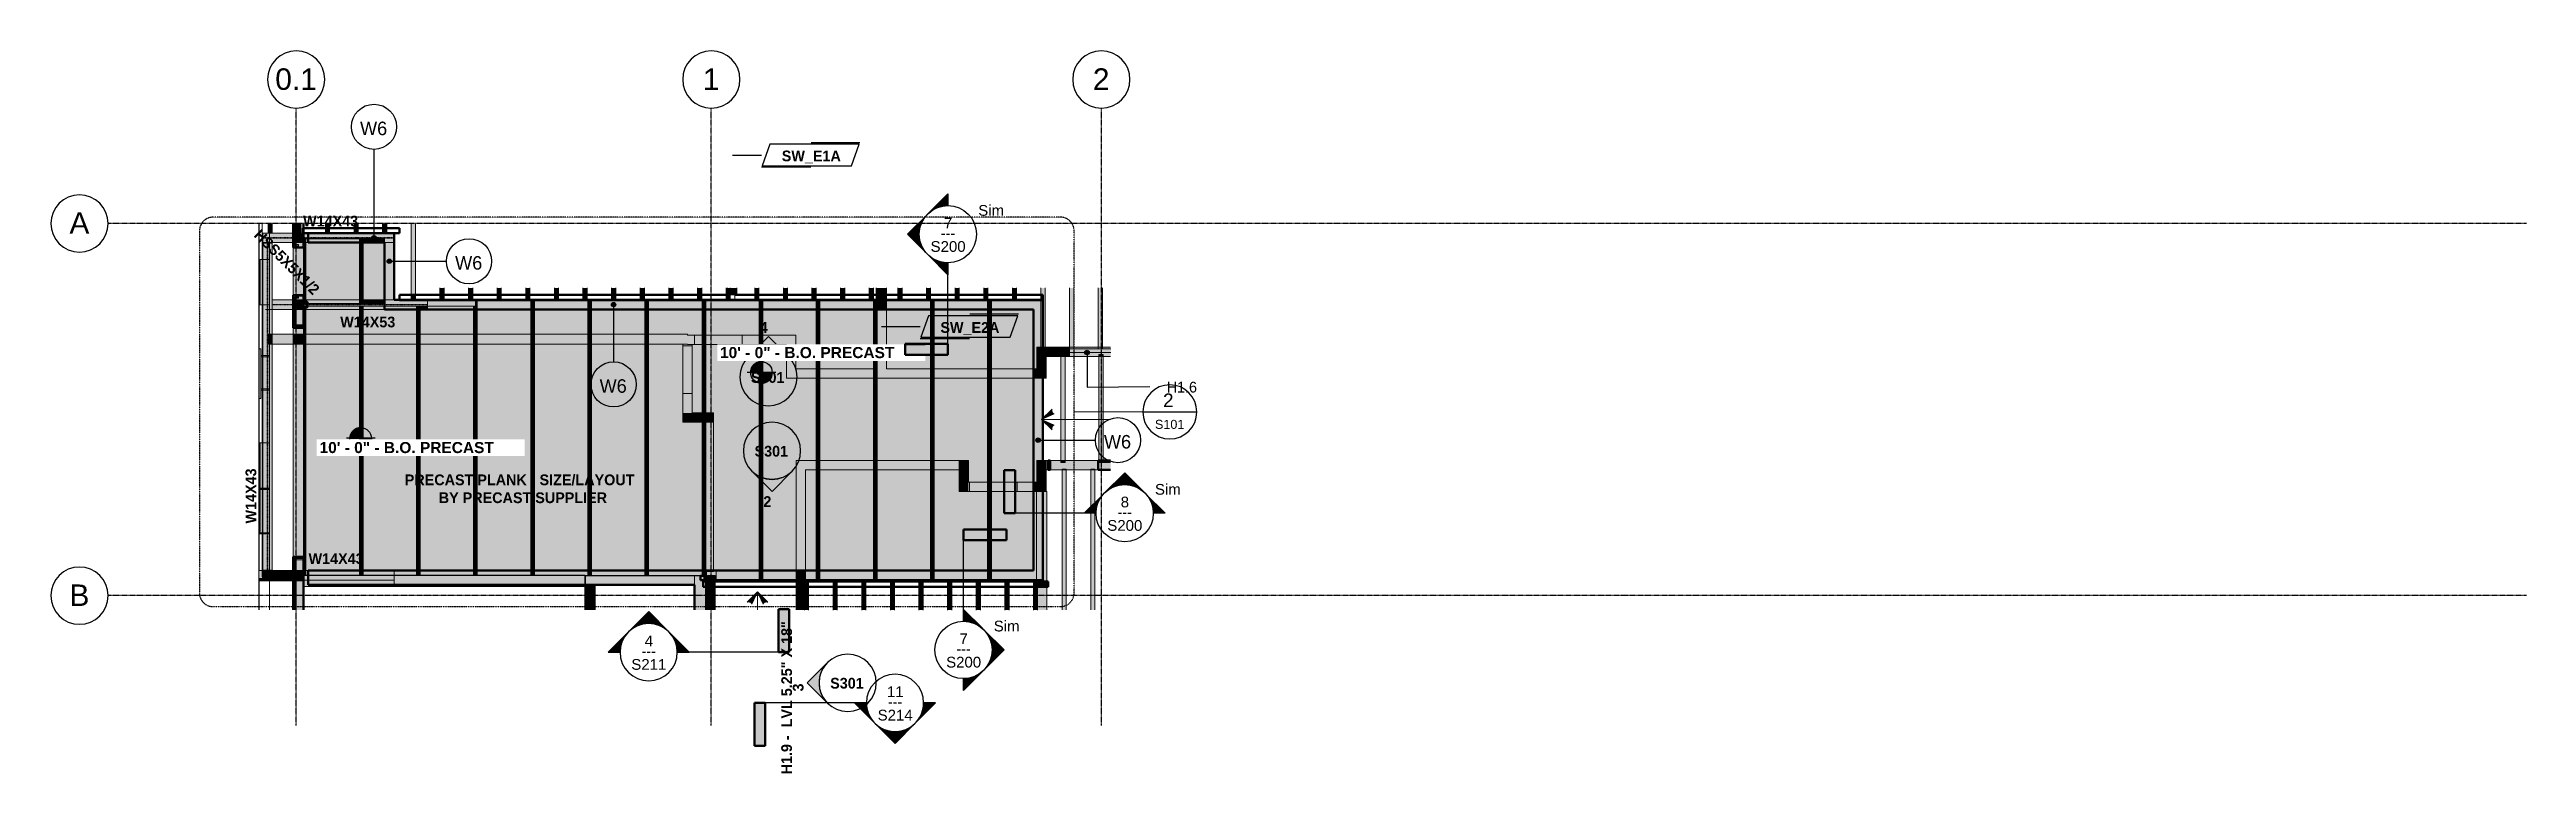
# Model space of a CAD drawing. Header units: inches. Extents: x -4126 to 593, y 9773 to 12297.
# Drawn here: x -1484 to 593, y 11386 to 11993 of the extents above; entities that cross this region are included whole.
import ezdxf

# ---------------------------------------------------------------- set-up
doc = ezdxf.new("R2010")
doc.units = ezdxf.units.IN
doc.header["$MEASUREMENT"] = 0
for name, pattern in [('Dash Dot 3_16_', [0.3125, 0.1875, -0.0625, 0, -0.0625]), ('Grid Line 1_2_', [0.875, 0.5, -0.125, 0.125, -0.125]), ('Hidden 1_8_', [0.1875, 0.125, -0.0625])]:
    doc.linetypes.add(name, pattern=pattern)
for name, color, linetype, lineweight in [('A-ANNO-IDEN', 131, 'Continuous', 30), ('A-ANNO-SYMB', 150, 'Continuous', 9), ('A-DETL-GENF', 92, 'Continuous', 9), ('A-DETL-THIN', 151, 'Continuous', 9), ('A-WALL', 113, 'Continuous', 13), ('A-WALL-IDEN', 211, 'Continuous', 30), ('G-ANNO-DIMS', 111, 'Continuous', 9), ('G-ANNO-SYMB', 111, 'Continuous', 30), ('I-WALL', 2, 'Continuous', 13), ('S-BEAM', 12, 'Continuous', 9), ('S-BEAM-IDEN', 2, 'Continuous', 30), ('S-COLS', 52, 'Continuous', 9), ('S-COLS-IDEN', 171, 'Continuous', 30), ('S-FNDN', 32, 'Continuous', 13), ('S-GRID', 1, 'Continuous', 9), ('S-GRID-IDEN', 1, 'Continuous', 30)]:
    doc.layers.add(name, color=color, linetype=linetype, lineweight=lineweight)
doc.styles.add('Arial', font='arial.ttf', dxfattribs={"height": 18})
doc.styles.add('Arial_1', font='arial.ttf', dxfattribs={"height": 9})
doc.styles.add('Arial_2', font='arial.ttf', dxfattribs={"height": 11.338583})
doc.styles.add('Arial_3', font='arial.ttf', dxfattribs={"height": 7.559055})
doc.styles.add('Arial_B', font='arialbd.ttf', dxfattribs={"height": 9.285714})
doc.styles.add('Century Gothic', font='ufonts.com_century-gothic.ttf', dxfattribs={"height": 9})
doc.styles.add('Century Gothic_2', font='ufonts.com_century-gothic.ttf', dxfattribs={"height": 11.338583})
doc.styles.add('Century Gothic_B', font='GOTHICB.TTF', dxfattribs={"height": 9})

msp = doc.modelspace()

# ---------------------------------------------------------------- texts
at = {"layer": 'A-ANNO-IDEN', "lineweight": 9, "char_height": 9, "attachment_point": 1, "style": 'Century Gothic_B'}
for s, insert, width in [('PRECAST PLANK - SIZE/LAYOUT', (-1185.721, 11636.787), 224.22), ('BY PRECAST SUPPLIER', (-1157.221, 11621.787), 155.439)]:
    msp.add_mtext(s, dxfattribs=dict(at, insert=insert, width=width))
at = {"layer": 'A-ANNO-SYMB', "attachment_point": 1}
for s, insert, char_height, width, style in [('2', (-549.937, 11704.651), 11.339, 10.908, 'Arial_2'), ('S101', (-556.742, 11682.581), 7.5591, 30.603, 'Arial_3')]:
    msp.add_mtext(s, dxfattribs=dict(at, insert=insert, char_height=char_height, width=width, style=style))
at = {"layer": 'A-WALL-IDEN', "lineweight": 9, "attachment_point": 1}
for s, insert, char_height, width, style in [('W6', (-1223.215, 11932.578), 11.3386, 28.785, 'Century Gothic_2'), ('SW_E1A', (-869.614, 11908.327), 9, 58.479, 'Century Gothic_B'), ('W6', (-1143.499, 11819.841), 11.3386, 28.785, 'Century Gothic_2'), ('SW_E2A', (-736.64, 11764.524), 9, 58.479, 'Century Gothic_B'), ('W6', (-1022.362, 11716.611), 11.3386, 28.785, 'Century Gothic_2'), ('W6', (-599.499, 11669.878), 11.3386, 28.785, 'Century Gothic_2')]:
    msp.add_mtext(s, dxfattribs=dict(at, insert=insert, char_height=char_height, width=width, style=style))
at = {"layer": 'G-ANNO-SYMB', "lineweight": 9, "char_height": 9, "attachment_point": 1}
for s, insert, width, style in [('Sim', (-704.911, 11862.685), 26.664, 'Arial_1'), ('---', (-736.264, 11843.546), 15.453, 'Century Gothic'), ('7', (-733.613, 11852.053), 8.484, 'Arial_1'), ('S200', (-744.857, 11832.417), 35.754, 'Arial_1'), ('\\fCentury Gothic|b1|i0|c0|p34|;4', (-888.095, 11764.484), 8.787, 'Century Gothic_B'), ('S301', (-895.476, 11722.607), 34.542, 'Century Gothic_B'), ('S301', (-892.454, 11660.79), 34.542, 'Century Gothic_B'), ('\\fCentury Gothic|b1|i0|c0|p34|;2', (-885.073, 11618.571), 8.787, 'Century Gothic_B'), ('8', (-585.439, 11618.194), 8.484, 'Arial_1'), ('Sim', (-556.737, 11628.825), 26.664, 'Arial_1'), ('S200', (-596.683, 11598.558), 35.754, 'Arial_1'), ('---', (-588.09, 11609.687), 15.453, 'Century Gothic'), ('Sim', (-691.878, 11514.209), 26.664, 'Arial_1'), ('---', (-987.184, 11493.191), 15.453, 'Century Gothic'), ('4', (-984.532, 11501.698), 8.484, 'Arial_1'), ('---', (-723.231, 11495.071), 15.453, 'Century Gothic'), ('7', (-720.58, 11503.578), 8.484, 'Arial_1'), ('S211', (-995.777, 11482.062), 35.754, 'Arial_1'), ('S301', (-829.032, 11466.294), 34.542, 'Century Gothic_B'), ('S200', (-731.824, 11483.941), 35.754, 'Arial_1'), ('11', (-781.487, 11459.162), 16.968, 'Arial_1'), ('---', (-780.642, 11450.655), 15.453, 'Century Gothic'), ('S214', (-789.235, 11439.526), 35.754, 'Arial_1')]:
    msp.add_mtext(s, dxfattribs=dict(at, insert=insert, width=width, style=style))
at = {"layer": 'G-ANNO-SYMB', "lineweight": 9, "insert": (-860.424, 11454.843), "char_height": 9, "width": 8.787, "attachment_point": 1, "rotation": 90, "style": 'Century Gothic_B'}
msp.add_mtext('\\fCentury Gothic|b1|i0|c0|p34|;3', dxfattribs=at)
at = {"layer": 'S-BEAM-IDEN', "lineweight": 9, "char_height": 9, "attachment_point": 1}
for s, insert, width, style in [('W14X43', (-1270.97, 11853.707), 59.691, 'Century Gothic_B'), ('W14X53', (-1239.834, 11769.106), 59.691, 'Century Gothic_B'), ('H1.6', (-546.917, 11714.49), 31.815, 'Century Gothic'), ('W14X43', (-1266.378, 11570.707), 59.691, 'Century Gothic_B')]:
    msp.add_mtext(s, dxfattribs=dict(at, insert=insert, width=width, style=style))
at = {"layer": 'S-BEAM-IDEN', "lineweight": 9, "char_height": 9, "attachment_point": 1, "rotation": 90, "style": 'Century Gothic_B'}
for s, insert, width in [('W14X43', (-1319.265, 11595.67), 59.691), ('H1.9 -  LVL 5.25" X 18"', (-870.059, 11385.335), 158.166)]:
    msp.add_mtext(s, dxfattribs=dict(at, insert=insert, width=width))
at = {"layer": 'S-COLS-IDEN', "lineweight": 9, "insert": (-1306.498, 11843.128), "char_height": 9, "width": 90.294, "attachment_point": 1, "rotation": 315, "style": 'Century Gothic_B'}
msp.add_mtext('HSS5X5X1/2', dxfattribs=at)
at = {"layer": 'S-GRID-IDEN', "lineweight": 9, "char_height": 18, "attachment_point": 1, "style": 'Arial'}
for s, insert, width in [('0.1', (-1294.327, 11977.227), 42.42), ('1', (-935.82, 11977.227), 16.968), ('2', (-608.82, 11977.227), 16.968), ('A', (-1466.905, 11856.57), 20.301), ('B', (-1466.905, 11544.57), 20.301)]:
    msp.add_mtext(s, dxfattribs=dict(at, insert=insert, width=width))

# ---------------------------------------------------------------- blocks, each defined once
blk = doc.blocks.new('CTR - 1st Phase - Shell_rvt-2-FRAMING PLAN - 2ND FLOOR AT RAMP')
at = {"layer": 'A-WALL', "transparency": 33554585}
h = blk.add_hatch(color=23, dxfattribs=at)
h.paths.add_polyline_path([(-3831.1, 11551.9), (-3831.1, 11567), (-3823.2, 11567), (-3823.2, 11567.8), (-3831.8, 11567.8), (-3831.8, 11551.9)], flags=0)
h.paths.add_polyline_path([(-3823.2, 11759.8), (-3823.2, 11760.5), (-3831.1, 11760.5), (-3831.1, 11786.2), (-3827.5, 11786.2), (-3827.5, 11787), (-3831.8, 11787), (-3831.8, 11759.8)], flags=0)
h.paths.add_polyline_path([(-3831.8, 11827), (-3827.5, 11827), (-3827.5, 11827.7), (-3831.1, 11827.7), (-3831.1, 11847.2), (-3831.8, 11847.2), (-3831.8, 11837.1)], flags=0)
at = {"layer": 'A-WALL', "lineweight": 5, "transparency": 33554585}
h = blk.add_hatch(color=31, dxfattribs=at)
h.paths.add_polyline_path([(-3830.3, 11551.9), (-3830.3, 11566.3), (-3823.2, 11566.3), (-3823.2, 11567), (-3831.1, 11567), (-3831.1, 11551.9)], flags=0)
h.paths.add_polyline_path([(-3831.1, 11760.5), (-3823.2, 11760.5), (-3823.2, 11761.3), (-3830.3, 11761.3), (-3830.3, 11785.5), (-3827.5, 11785.5), (-3827.5, 11786.2), (-3831.1, 11786.2), (-3831.1, 11766.2)], flags=0)
h.paths.add_polyline_path([(-3831.1, 11827.7), (-3827.5, 11827.7), (-3827.5, 11828.5), (-3830.3, 11828.5), (-3830.3, 11847.2), (-3831.1, 11847.2), (-3831.1, 11837.1)], flags=0)
h = blk.add_hatch(color=31, dxfattribs=at)
h.paths.add_polyline_path([(-3829.3, 11551.9), (-3829.3, 11565.3), (-3823.2, 11565.3), (-3823.2, 11566.3), (-3830.3, 11566.3), (-3830.3, 11551.9)], flags=0)
h.paths.add_polyline_path([(-3823.2, 11761.3), (-3823.2, 11762.3), (-3829.3, 11762.3), (-3829.3, 11784.5), (-3827.5, 11784.5), (-3827.5, 11785.5), (-3830.3, 11785.5), (-3830.3, 11761.3)], flags=0)
h.paths.add_polyline_path([(-3830.3, 11828.5), (-3827.5, 11828.5), (-3827.5, 11829.5), (-3829.3, 11829.5), (-3829.3, 11847.2), (-3830.3, 11847.2), (-3830.3, 11837.1)], flags=0)
h = blk.add_hatch(color=31, dxfattribs=at)
h.paths.add_polyline_path([(-3823.8, 11551.9), (-3823.8, 11565.3), (-3829.3, 11565.3), (-3829.3, 11551.9)], flags=0)
h.paths.add_polyline_path([(-3823.8, 11762.3), (-3823.8, 11776.7), (-3823.9, 11776.7), (-3824.4, 11776.8), (-3824.7, 11777.2), (-3824.8, 11777.6), (-3824.8, 11780.8), (-3824.7, 11781.2), (-3824.4, 11781.6), (-3823.8, 11781.7), (-3823.8, 11786.4), (-3827.5, 11786.4), (-3827.5, 11784.5), (-3829.3, 11784.5), (-3829.3, 11762.3)], flags=0)
h.paths.add_polyline_path([(-3823.9, 11777.2), (-3823.8, 11777.2), (-3823.8, 11781.2), (-3823.9, 11781.2), (-3824.2, 11781.1), (-3824.4, 11780.8), (-3824.4, 11777.6), (-3824.2, 11777.3)], flags=0)
h.paths.add_polyline_path([(-3823.8, 11827.6), (-3823.8, 11847.2), (-3829.3, 11847.2), (-3829.3, 11829.5), (-3827.5, 11829.5), (-3827.5, 11827.6)], flags=0)
for color, points in [(13, [(-3827.5, 11787), (-3823.2, 11787), (-3823.2, 11827), (-3831.8, 11827), (-3831.8, 11787), (-3831.1, 11787)]), (31, [(-3823.8, 11776.7), (-3823.8, 11777.2), (-3823.9, 11777.2), (-3824.2, 11777.3), (-3824.4, 11777.6), (-3824.4, 11780.8), (-3824.2, 11781.1), (-3823.8, 11781.3), (-3823.8, 11781.7), (-3823.9, 11781.7), (-3824.4, 11781.6), (-3824.7, 11781.2), (-3824.8, 11780.8), (-3824.8, 11777.6), (-3824.6, 11777.1), (-3824.4, 11776.8), (-3823.9, 11776.7)]), (13, [(-3831.8, 11567.8), (-3823.2, 11567.8), (-3823.2, 11759.8), (-3831.8, 11759.8), (-3831.8, 11604.1)]), (13, [(-3846.5, 11547.6), (-3831.1, 11547.6), (-3831.1, 11556.2), (-3860.7, 11556.2), (-3860.7, 11550.1), (-3846.5, 11550.1)]), (13, [(-3860.5, 11547.6), (-3846.5, 11547.6), (-3846.5, 11550.1), (-3860.7, 11550.1), (-3860.7, 11547.6)]), (31, [(-3830.3, 11523.2), (-3830.3, 11551.9), (-3831.1, 11551.9), (-3831.1, 11523.2)]), (13, [(-3830.3, 11547.6), (-3829.3, 11547.6), (-3829.3, 11556.2), (-3830.3, 11556.2), (-3830.3, 11548.3)]), (31, [(-3829.3, 11523.2), (-3829.3, 11551.9), (-3830.3, 11551.9), (-3830.3, 11523.2)]), (31, [(-3823.8, 11523.2), (-3823.8, 11551.9), (-3829.3, 11551.9), (-3829.3, 11523.2)]), (13, [(-3823.2, 11547.6), (-3823.2, 11556.2), (-3823.8, 11556.2), (-3823.8, 11547.6)])]:
    blk.add_hatch(color=color, dxfattribs=at).paths.add_polyline_path(points, flags=0)
at = {"layer": 'A-WALL', "transparency": 33554585}
blk.add_hatch(color=23, dxfattribs=at).paths.add_polyline_path([(-3831.1, 11523.2), (-3831.1, 11551.9), (-3831.8, 11551.9), (-3831.8, 11523.2)], flags=0)
at = {"layer": 'A-WALL', "lineweight": 5, "transparency": 33554585}
h = blk.add_hatch(color=13, dxfattribs=at)
h.paths.add_polyline_path([(-3823.8, 11547.6), (-3823.8, 11556.2), (-3829.3, 11556.2), (-3829.3, 11547.6)], flags=0)
h.paths.add_polyline_path([(-3830.3, 11547.6), (-3830.3, 11556.2), (-3831.1, 11556.2), (-3831.1, 11547.6)], flags=0)
at = {"layer": 'A-WALL', "color": 254}
for p, q in [((-3860.7, 11817), (-3860.7, 11847.2)), ((-3860.5, 11742.2), (-3860.5, 11847.2)), ((-3858, 11839), (-3858, 11847.2)), ((-3857.5, 11839), (-3858, 11839)), ((-3858, 11839), (-3858, 11817)), ((-3858, 11817), (-3858, 11839)), ((-3851.8, 11839), (-3857.5, 11839)), ((-3851.8, 11847.2), (-3851.8, 11839.2)), ((-3851.8, 11839.2), (-3851.8, 11847.2)), ((-3851.8, 11839.2), (-3851.8, 11839)), ((-3851.8, 11839.2), (-3851.8, 11839.2)), ((-3851.8, 11839), (-3851.8, 11839.2)), ((-3851.8, 11839.2), (-3851.8, 11839.2)), ((-3851.8, 11839.2), (-3851.8, 11839)), ((-3851.8, 11839), (-3851.8, 11836)), ((-3823.2, 11847.2), (-3823.2, 11843.4)), ((-3823.2, 11839), (-3823.2, 11827)), ((-3860.7, 11779), (-3860.7, 11817)), ((-3860.7, 11817), (-3860.7, 11779)), ((-3859.7, 11817), (-3860.7, 11817)), ((-3857.5, 11817), (-3860.7, 11817)), ((-3859.7, 11817), (-3859.7, 11779)), ((-3859.7, 11779), (-3859.7, 11817)), ((-3859.7, 11817), (-3857.5, 11817)), ((-3857.5, 11817), (-3854.5, 11817)), ((-3854.5, 11817), (-3857.5, 11817)), ((-3854.5, 11817), (-3854.3, 11817)), ((-3854.3, 11817), (-3854.5, 11817)), ((-3854.2, 11817), (-3853.9, 11817)), ((-3853.9, 11817), (-3854.2, 11817)), ((-3853.9, 11817), (-3853.7, 11817)), ((-3853.7, 11817), (-3853.9, 11817)), ((-3853.7, 11817), (-3853.6, 11817)), ((-3853.7, 11817), (-3853.7, 11817)), ((-3853.6, 11817), (-3853.7, 11817)), ((-3853.7, 11817), (-3853.7, 11817)), ((-3853.6, 11817), (-3853.3, 11817)), ((-3853.3, 11817), (-3853.6, 11817)), ((-3853.3, 11817), (-3853.3, 11817)), ((-3853.3, 11817), (-3853.1, 11817)), ((-3853.1, 11817), (-3853.3, 11817)), ((-3853.3, 11817), (-3853.3, 11817)), ((-3853.1, 11817), (-3852.9, 11817)), ((-3852.9, 11817), (-3853.1, 11817)), ((-3852.9, 11817), (-3852.7, 11817)), ((-3852.7, 11817), (-3852.9, 11817)), ((-3852.7, 11817), (-3852.5, 11817)), ((-3852.5, 11817), (-3852.7, 11817)), ((-3852.5, 11817), (-3851.8, 11817)), ((-3851.8, 11817), (-3852.5, 11817)), ((-3851.8, 11836), (-3851.8, 11835.8)), ((-3851.8, 11835.8), (-3851.8, 11835.6)), ((-3851.8, 11835.6), (-3851.8, 11835.5)), ((-3851.8, 11835.5), (-3851.8, 11835.4)), ((-3851.8, 11835.4), (-3851.8, 11835.3)), ((-3851.8, 11835.3), (-3851.8, 11835)), ((-3851.8, 11835), (-3851.8, 11835.3)), ((-3851.8, 11835.3), (-3851.8, 11835)), ((-3851.8, 11835), (-3851.8, 11834.9)), ((-3851.8, 11835), (-3851.8, 11835)), ((-3851.8, 11834.9), (-3851.8, 11834.8)), ((-3851.8, 11834.8), (-3851.8, 11834.6)), ((-3851.8, 11834.6), (-3851.8, 11834.4)), ((-3851.8, 11834.4), (-3851.8, 11831.2)), ((-3851.8, 11831.2), (-3851.8, 11830.7)), ((-3851.8, 11830.7), (-3851.8, 11831.2)), ((-3851.8, 11830.7), (-3851.8, 11817)), ((-3851.8, 11817), (-3851.8, 11830.7)), ((-3851.8, 11830.7), (-3851.8, 11817)), ((-3851.8, 11779), (-3851.8, 11817)), ((-3851.8, 11817), (-3851.8, 11779)), ((-3823.2, 11827), (-3827.5, 11827)), ((-3860.7, 11740.4), (-3860.7, 11779)), ((-3860.7, 11779), (-3857.5, 11779)), ((-3859.7, 11779), (-3860.7, 11779)), ((-3857.5, 11779), (-3859.7, 11779)), ((-3858, 11779), (-3858, 11735.3)), ((-3858, 11735.3), (-3858, 11779)), ((-3857.5, 11779), (-3856.3, 11779)), ((-3856.3, 11779), (-3857.5, 11779)), ((-3856.3, 11779), (-3854.5, 11779)), ((-3854.5, 11779), (-3856.3, 11779)), ((-3854.4, 11779), (-3854.3, 11779)), ((-3854.3, 11779), (-3854.4, 11779)), ((-3854.2, 11779), (-3853.9, 11779)), ((-3853.9, 11779), (-3854.2, 11779)), ((-3853.9, 11779), (-3853.8, 11779)), ((-3853.8, 11779), (-3853.9, 11779)), ((-3853.7, 11779), (-3853.7, 11779)), ((-3853.7, 11779), (-3853.6, 11779)), ((-3853.6, 11779), (-3853.7, 11779)), ((-3853.7, 11779), (-3853.7, 11779)), ((-3853.6, 11779), (-3853.3, 11779)), ((-3853.3, 11779), (-3853.6, 11779)), ((-3853.3, 11779), (-3853.3, 11779)), ((-3853.3, 11779), (-3853.1, 11779)), ((-3853.1, 11779), (-3853.3, 11779)), ((-3853.3, 11779), (-3853.3, 11779)), ((-3853.1, 11779), (-3852.9, 11779)), ((-3852.9, 11779), (-3853.1, 11779)), ((-3852.9, 11779), (-3852.7, 11779)), ((-3852.7, 11779), (-3852.9, 11779)), ((-3852.7, 11779), (-3852.5, 11779)), ((-3852.5, 11779), (-3852.7, 11779)), ((-3852.5, 11779), (-3851.8, 11779)), ((-3851.8, 11779), (-3852.5, 11779)), ((-3851.8, 11779), (-3851.8, 11754.4)), ((-3851.8, 11754.4), (-3851.8, 11779)), ((-3851.8, 11779), (-3851.8, 11754.4)), ((-3823.2, 11787), (-3827.5, 11787)), ((-3823.2, 11787), (-3823.2, 11781.7)), ((-3823.2, 11781.2), (-3823.2, 11777.2)), ((-3823.2, 11776.7), (-3823.2, 11762.3)), ((-3860.7, 11702.4), (-3860.7, 11740.4)), ((-3860.7, 11740.4), (-3860.7, 11702.4)), ((-3860.5, 11740.4), (-3860.7, 11740.4)), ((-3860.5, 11740.4), (-3860.5, 11742.2)), ((-3860.5, 11742.2), (-3859.3, 11742.2)), ((-3860.5, 11740.4), (-3860.5, 11702.4)), ((-3860.5, 11702.4), (-3860.5, 11740.4)), ((-3859.3, 11742.2), (-3859, 11742.2)), ((-3859, 11742.2), (-3859, 11736.6)), ((-3859, 11742.2), (-3859, 11742.2)), ((-3859, 11736.6), (-3859, 11735.3)), ((-3859, 11735.3), (-3859, 11736.6)), ((-3859, 11736.6), (-3858, 11736.6)), ((-3858, 11736.6), (-3859, 11736.6)), ((-3859, 11735.3), (-3857.5, 11735.3)), ((-3857.5, 11735.3), (-3859, 11735.3)), ((-3859, 11707.4), (-3859, 11735.3)), ((-3859, 11735.3), (-3859, 11707.4)), ((-3857.5, 11736.6), (-3853.7, 11736.6)), ((-3853.7, 11736.6), (-3857.5, 11736.6)), ((-3857.5, 11735.3), (-3853.7, 11735.3)), ((-3853.7, 11735.3), (-3857.5, 11735.3)), ((-3853.6, 11735.3), (-3853.3, 11735.3)), ((-3853.3, 11735.3), (-3853.6, 11735.3)), ((-3853.2, 11736.6), (-3851.8, 11736.6)), ((-3851.8, 11736.6), (-3853.2, 11736.6)), ((-3853.2, 11735.3), (-3851.8, 11735.3)), ((-3851.8, 11735.3), (-3853.2, 11735.3)), ((-3851.8, 11754.4), (-3851.8, 11745.9)), ((-3851.8, 11745.9), (-3851.8, 11735.3)), ((-3851.8, 11735.3), (-3851.8, 11745.9)), ((-3851.8, 11745.9), (-3851.8, 11736.6)), ((-3851.8, 11736.6), (-3851.8, 11735.3)), ((-3851.8, 11735.3), (-3851.8, 11736.6)), ((-3851.8, 11735.3), (-3851.8, 11707.4)), ((-3851.8, 11707.4), (-3851.8, 11735.3)), ((-3860.7, 11663.4), (-3860.7, 11702.4)), ((-3860.7, 11702.4), (-3860.5, 11702.4)), ((-3860.5, 11700.6), (-3860.5, 11702.4)), ((-3859.3, 11700.6), (-3860.5, 11700.6)), ((-3860.5, 11556.2), (-3860.5, 11700.6)), ((-3859, 11700.6), (-3859.3, 11700.6)), ((-3859, 11707.4), (-3859, 11700.6)), ((-3857.5, 11707.4), (-3859, 11707.4)), ((-3857.5, 11707.4), (-3859, 11707.4)), ((-3859, 11700.6), (-3859, 11700.6)), ((-3858, 11707.4), (-3858, 11663.4)), ((-3858, 11663.4), (-3858, 11707.4)), ((-3853.7, 11707.4), (-3857.5, 11707.4)), ((-3853.7, 11707.4), (-3857.5, 11707.4)), ((-3853.3, 11707.4), (-3853.6, 11707.4)), ((-3853.3, 11707.4), (-3853.6, 11707.4)), ((-3851.8, 11707.4), (-3853.2, 11707.4)), ((-3851.8, 11707.4), (-3853.2, 11707.4)), ((-3851.8, 11707.4), (-3851.8, 11663.4)), ((-3851.8, 11663.4), (-3851.8, 11707.4)), ((-3851.8, 11707.4), (-3851.8, 11663.4)), ((-3860.7, 11625.4), (-3860.7, 11663.4)), ((-3860.7, 11663.4), (-3860.7, 11625.4)), ((-3859.7, 11663.4), (-3860.7, 11663.4)), ((-3857.5, 11663.4), (-3860.7, 11663.4)), ((-3859.7, 11663.4), (-3859.7, 11625.4)), ((-3859.7, 11625.4), (-3859.7, 11663.4)), ((-3859.7, 11663.4), (-3857.5, 11663.4)), ((-3857.5, 11663.4), (-3853.7, 11663.4)), ((-3853.7, 11663.4), (-3857.5, 11663.4)), ((-3853.6, 11663.4), (-3853.3, 11663.4)), ((-3853.3, 11663.4), (-3853.6, 11663.4)), ((-3853.2, 11663.4), (-3851.8, 11663.4)), ((-3851.8, 11663.4), (-3853.2, 11663.4)), ((-3851.8, 11625.4), (-3851.8, 11663.4)), ((-3851.8, 11663.4), (-3851.8, 11625.4)), ((-3860.7, 11625), (-3860.7, 11625.4)), ((-3860.7, 11625.4), (-3857.5, 11625.4)), ((-3859.8, 11625.4), (-3860.7, 11625.4)), ((-3860.7, 11587), (-3860.7, 11625)), ((-3860.7, 11625), (-3860.7, 11587)), ((-3859.8, 11625), (-3860.7, 11625)), ((-3857.5, 11625), (-3860.7, 11625)), ((-3857.5, 11625.4), (-3859.7, 11625.4)), ((-3859.7, 11625), (-3859.7, 11587)), ((-3859.7, 11587), (-3859.7, 11625)), ((-3859.7, 11625), (-3857.5, 11625)), ((-3858, 11625.4), (-3858, 11625)), ((-3858, 11625), (-3858, 11625.4)), ((-3857.5, 11625.4), (-3854, 11625.4)), ((-3854, 11625.4), (-3857.5, 11625.4)), ((-3857.5, 11625), (-3854, 11625)), ((-3854, 11625), (-3857.5, 11625)), ((-3854, 11624.1), (-3854.5, 11624.1)), ((-3854, 11625.4), (-3853.9, 11625.4)), ((-3853.9, 11625.4), (-3854, 11625.4)), ((-3854, 11625), (-3853.9, 11625)), ((-3853.9, 11625), (-3854, 11625)), ((-3853.9, 11624.1), (-3854, 11624.1)), ((-3853.9, 11625.4), (-3853.7, 11625.4)), ((-3853.7, 11625.4), (-3853.9, 11625.4)), ((-3853.9, 11625), (-3853.7, 11625)), ((-3853.7, 11625), (-3853.9, 11625)), ((-3853.7, 11624.1), (-3853.9, 11624.1)), ((-3853.6, 11625.4), (-3853.3, 11625.4)), ((-3853.3, 11625.4), (-3853.6, 11625.4)), ((-3853.6, 11625), (-3853.3, 11625)), ((-3853.3, 11625), (-3853.6, 11625)), ((-3853.2, 11625.4), (-3853.1, 11625.4)), ((-3853.1, 11625.4), (-3853.2, 11625.4)), ((-3853.2, 11625), (-3853.1, 11625)), ((-3853.1, 11625), (-3853.2, 11625)), ((-3853.1, 11624.1), (-3853.2, 11624.1)), ((-3853, 11625.4), (-3851.8, 11625.4)), ((-3851.8, 11625.4), (-3853, 11625.4)), ((-3853, 11625), (-3851.8, 11625)), ((-3851.8, 11625), (-3853, 11625)), ((-3852.5, 11624.1), (-3853, 11624.1)), ((-3851.8, 11625.4), (-3851.8, 11625)), ((-3851.8, 11625), (-3851.8, 11625.4)), ((-3851.8, 11625.4), (-3851.8, 11625)), ((-3851.8, 11587), (-3851.8, 11625)), ((-3851.8, 11625), (-3851.8, 11587)), ((-3860.7, 11556.2), (-3860.7, 11587)), ((-3860.7, 11587), (-3857.5, 11587)), ((-3859.7, 11587), (-3860.7, 11587)), ((-3857.5, 11587), (-3859.7, 11587)), ((-3858, 11587), (-3858, 11556.2)), ((-3858, 11556.2), (-3858, 11587)), ((-3857.5, 11587), (-3854.3, 11587)), ((-3854.3, 11587), (-3857.5, 11587)), ((-3854.5, 11587.9), (-3854.3, 11587.9)), ((-3854.3, 11587.9), (-3854.1, 11587.9)), ((-3854.3, 11587), (-3854.1, 11587)), ((-3854.1, 11587), (-3854.3, 11587)), ((-3854, 11587.9), (-3853.9, 11587.9)), ((-3854, 11587), (-3853.9, 11587)), ((-3853.9, 11587), (-3854, 11587)), ((-3853.9, 11587.9), (-3853.7, 11587.9)), ((-3853.9, 11587), (-3853.7, 11587)), ((-3853.7, 11587), (-3853.9, 11587)), ((-3853.7, 11587.9), (-3853.7, 11587.9)), ((-3853.7, 11587.9), (-3853.6, 11587.9)), ((-3853.7, 11587), (-3853.7, 11587)), ((-3853.7, 11587), (-3853.6, 11587)), ((-3853.6, 11587), (-3853.7, 11587)), ((-3853.7, 11587), (-3853.7, 11587)), ((-3853.6, 11587), (-3853.3, 11587)), ((-3853.3, 11587), (-3853.6, 11587)), ((-3853.3, 11587.9), (-3853.3, 11587.9)), ((-3853.3, 11587.9), (-3853.2, 11587.9)), ((-3853.3, 11587), (-3853.3, 11587)), ((-3853.3, 11587), (-3853.2, 11587)), ((-3853.2, 11587), (-3853.3, 11587)), ((-3853.3, 11587), (-3853.3, 11587)), ((-3853.2, 11587.9), (-3853.1, 11587.9)), ((-3853.2, 11587), (-3853.1, 11587)), ((-3853.1, 11587), (-3853.2, 11587)), ((-3853, 11587.9), (-3852.9, 11587.9)), ((-3853, 11587), (-3852.9, 11587)), ((-3852.9, 11587), (-3853, 11587)), ((-3852.9, 11587.9), (-3852.7, 11587.9)), ((-3852.9, 11587), (-3852.7, 11587)), ((-3852.7, 11587), (-3852.9, 11587)), ((-3852.7, 11587.9), (-3852.5, 11587.9)), ((-3852.7, 11587), (-3851.8, 11587)), ((-3851.8, 11587), (-3852.7, 11587)), ((-3851.8, 11587), (-3851.8, 11556.7)), ((-3851.8, 11556.7), (-3851.8, 11587)), ((-3860.7, 11550.1), (-3860.7, 11556.2)), ((-3860.5, 11556.2), (-3860.7, 11556.2)), ((-3860.7, 11547.6), (-3860.7, 11550.1)), ((-3860.5, 11547.6), (-3851.8, 11547.6)), ((-3858, 11556.2), (-3858, 11551.1)), ((-3858, 11551.1), (-3858, 11556.2)), ((-3858, 11551.1), (-3857.5, 11551.1)), ((-3857.5, 11551.1), (-3858, 11551.1)), ((-3857.5, 11551.1), (-3851.8, 11551.1)), ((-3851.8, 11551.1), (-3857.5, 11551.1)), ((-3851.8, 11556.7), (-3851.8, 11556.2)), ((-3851.8, 11556.2), (-3851.8, 11556.7)), ((-3851.8, 11556.2), (-3851.8, 11553.6)), ((-3851.8, 11553.6), (-3851.8, 11556.2)), ((-3851.8, 11553.6), (-3851.8, 11553.2)), ((-3851.8, 11553.2), (-3851.8, 11553.6)), ((-3851.8, 11553.2), (-3851.8, 11553)), ((-3851.8, 11553.2), (-3851.8, 11553)), ((-3851.8, 11553), (-3851.8, 11552.8)), ((-3851.8, 11553), (-3851.8, 11552.8)), ((-3851.8, 11552.8), (-3851.8, 11552.6)), ((-3851.8, 11552.8), (-3851.8, 11552.6)), ((-3851.8, 11552.6), (-3851.8, 11552.5)), ((-3851.8, 11552.6), (-3851.8, 11552.5)), ((-3851.8, 11552.5), (-3851.8, 11552.4)), ((-3851.8, 11552.5), (-3851.8, 11552.4)), ((-3851.8, 11552.4), (-3851.8, 11552.3)), ((-3851.8, 11552.4), (-3851.8, 11552.3)), ((-3851.8, 11552.3), (-3851.8, 11552)), ((-3851.8, 11552), (-3851.8, 11552.3)), ((-3851.8, 11552), (-3851.8, 11552)), ((-3851.8, 11552), (-3851.8, 11551.9)), ((-3851.8, 11552), (-3851.8, 11552)), ((-3851.8, 11552), (-3851.8, 11551.9)), ((-3851.8, 11551.9), (-3851.8, 11551.8)), ((-3851.8, 11551.9), (-3851.8, 11551.8)), ((-3851.8, 11551.8), (-3851.8, 11551.6)), ((-3851.8, 11551.8), (-3851.8, 11551.6)), ((-3851.8, 11551.6), (-3851.8, 11551.4)), ((-3851.8, 11551.6), (-3851.8, 11551.4)), ((-3851.8, 11551.4), (-3851.8, 11551.2)), ((-3851.8, 11551.4), (-3851.8, 11551.2)), ((-3851.8, 11551.2), (-3851.8, 11551.1)), ((-3851.8, 11551.1), (-3851.8, 11551.2)), ((-3851.8, 11551.1), (-3851.8, 11550.1)), ((-3851.8, 11551.1), (-3851.8, 11550.1)), ((-3851.8, 11550.1), (-3851.8, 11548.2)), ((-3851.8, 11550.1), (-3851.8, 11548.2)), ((-3851.8, 11548.2), (-3851.8, 11547.6)), ((-3851.8, 11548.2), (-3851.8, 11547.6)), ((-3823.8, 11556.2), (-3823.2, 11556.2)), ((-3823.2, 11556.2), (-3823.8, 11556.2)), ((-3823.2, 11565.3), (-3823.2, 11556.2)), ((-3823.2, 11553.2), (-3823.2, 11556.2)), ((-3823.2, 11552.5), (-3823.2, 11553.2)), ((-3823.2, 11552), (-3823.2, 11552.3))]:
    blk.add_line(p, q, dxfattribs=at)
at = {"layer": 'A-WALL', "color": 253}
for p, q in [((-3860.7, 11847.2), (-3860.7, 11740.4)), ((-3860.5, 11847.2), (-3860.5, 11740.4)), ((-3858, 11839), (-3858, 11847.2)), ((-3858, 11839), (-3851.8, 11839)), ((-3851.8, 11839.2), (-3851.8, 11847.2)), ((-3851.8, 11839), (-3851.8, 11839.2)), ((-3851.8, 11839.2), (-3851.8, 11839.2)), ((-3851.8, 11556.2), (-3851.8, 11839)), ((-3831.1, 11827.7), (-3831.1, 11847.2)), ((-3830.3, 11828.5), (-3830.3, 11847.2)), ((-3829.3, 11829.5), (-3829.3, 11847.2)), ((-3823.8, 11847.2), (-3823.8, 11827.6)), ((-3823.2, 11839.2), (-3823.2, 11839)), ((-3831.8, 11827), (-3831.8, 11787)), ((-3827.5, 11827.7), (-3831.1, 11827.7)), ((-3827.5, 11828.5), (-3830.3, 11828.5)), ((-3827.5, 11829.5), (-3829.3, 11829.5)), ((-3827.5, 11829.5), (-3827.5, 11828.5)), ((-3827.5, 11828.5), (-3827.5, 11827.7)), ((-3827.5, 11827.7), (-3827.5, 11827.6)), ((-3827.5, 11827), (-3827.5, 11827.6)), ((-3823.8, 11827.6), (-3827.5, 11827.6)), ((-3823.2, 11787), (-3823.2, 11827)), ((-3831.1, 11775), (-3831.1, 11786.2)), ((-3831.1, 11786.2), (-3827.5, 11786.2)), ((-3830.3, 11775), (-3830.3, 11785.5)), ((-3830.3, 11785.5), (-3827.5, 11785.5)), ((-3829.3, 11775), (-3829.3, 11784.5)), ((-3829.3, 11784.5), (-3827.5, 11784.5)), ((-3827.5, 11786.4), (-3827.5, 11787)), ((-3827.5, 11786.4), (-3827.5, 11786.2)), ((-3827.5, 11786.4), (-3823.8, 11786.4)), ((-3827.5, 11786.2), (-3827.5, 11785.5)), ((-3827.5, 11785.5), (-3827.5, 11784.5)), ((-3823.8, 11786.4), (-3823.8, 11781.7)), ((-3823.8, 11781.7), (-3823.8, 11781.2)), ((-3823.8, 11781.2), (-3823.8, 11777.2)), ((-3823.8, 11777.2), (-3823.8, 11776.7)), ((-3823.8, 11776.7), (-3823.8, 11775)), ((-3831.8, 11759.8), (-3831.8, 11567.8)), ((-3831.1, 11760.5), (-3831.1, 11775)), ((-3823.2, 11760.5), (-3831.1, 11760.5)), ((-3830.3, 11761.3), (-3830.3, 11775)), ((-3823.2, 11761.3), (-3830.3, 11761.3)), ((-3829.3, 11762.3), (-3829.3, 11775)), ((-3823.8, 11762.3), (-3829.3, 11762.3)), ((-3823.8, 11762.3), (-3823.8, 11775)), ((-3823.2, 11762.3), (-3823.8, 11762.3)), ((-3823.2, 11762.3), (-3823.2, 11761.3)), ((-3823.2, 11567.8), (-3823.2, 11759.8)), ((-3860.7, 11740.4), (-3860.7, 11702.4)), ((-3860.5, 11740.4), (-3860.7, 11740.4)), ((-3859, 11742.2), (-3860.5, 11742.2)), ((-3860.5, 11740.4), (-3860.5, 11702.4)), ((-3859, 11700.6), (-3859, 11742.2)), ((-3860.7, 11702.4), (-3860.7, 11556.2)), ((-3860.7, 11702.4), (-3860.5, 11702.4)), ((-3860.5, 11702.4), (-3860.5, 11556.2)), ((-3860.5, 11700.6), (-3859, 11700.6)), ((-3860.5, 11556.2), (-3860.7, 11556.2)), ((-3860.7, 11550.1), (-3860.7, 11556.2)), ((-3851.8, 11547.6), (-3860.7, 11547.6)), ((-3831.8, 11556.2), (-3860.5, 11556.2)), ((-3851.8, 11547.6), (-3860.5, 11547.6)), ((-3846.5, 11547.6), (-3851.8, 11547.6)), ((-3846.5, 11547.6), (-3831.8, 11547.6)), ((-3831.1, 11551.9), (-3831.1, 11567)), ((-3831.1, 11567), (-3823.2, 11567)), ((-3831.1, 11551.9), (-3831.1, 11523.2)), ((-3830.3, 11551.9), (-3830.3, 11566.3)), ((-3830.3, 11566.3), (-3823.2, 11566.3)), ((-3829.3, 11556.2), (-3830.3, 11556.2)), ((-3830.3, 11551.9), (-3830.3, 11523.2)), ((-3829.3, 11551.9), (-3829.3, 11565.3)), ((-3829.3, 11565.3), (-3823.8, 11565.3)), ((-3829.3, 11551.9), (-3829.3, 11523.2)), ((-3823.8, 11565.3), (-3823.2, 11565.3)), ((-3823.8, 11551.9), (-3823.8, 11565.3)), ((-3823.8, 11551.9), (-3823.8, 11523.2)), ((-3823.2, 11547.6), (-3823.8, 11547.6)), ((-3823.2, 11566.3), (-3823.2, 11565.3)), ((-3823.2, 11551.2), (-3823.2, 11551.9)), ((-3823.2, 11548.2), (-3823.2, 11551.2)), ((-3823.2, 11547.6), (-3823.2, 11548.2))]:
    blk.add_line(p, q, dxfattribs=at)
at = {"layer": 'A-WALL', "color": 50}
for p, q in [((-3858, 11847.2), (-3858, 11839)), ((-3858, 11839), (-3858, 11847.2)), ((-3851.8, 11847.2), (-3851.8, 11839.2)), ((-3851.8, 11839.2), (-3851.8, 11839.2)), ((-3823.2, 11843.4), (-3823.2, 11842.7)), ((-3823.2, 11842.7), (-3823.2, 11839.2)), ((-3860.7, 11779), (-3860.7, 11817)), ((-3860.7, 11779), (-3860.7, 11817)), ((-3860.7, 11817), (-3860.7, 11779)), ((-3859.7, 11817), (-3860.7, 11817)), ((-3858, 11817), (-3860.7, 11817)), ((-3859.7, 11817), (-3859.7, 11779)), ((-3859.7, 11779), (-3859.7, 11817)), ((-3859.7, 11817), (-3858, 11817)), ((-3858, 11817), (-3858, 11779)), ((-3858, 11779), (-3858, 11817)), ((-3858, 11817), (-3857.5, 11817)), ((-3857.5, 11817), (-3858, 11817)), ((-3857.5, 11817), (-3854.5, 11817)), ((-3854.5, 11817), (-3857.5, 11817)), ((-3854.5, 11817), (-3854.3, 11817)), ((-3854.3, 11817), (-3854.5, 11817)), ((-3854.2, 11817), (-3853.9, 11817)), ((-3853.9, 11817), (-3854.2, 11817)), ((-3853.9, 11817), (-3853.7, 11817)), ((-3853.7, 11817), (-3853.9, 11817)), ((-3853.7, 11817), (-3853.7, 11817)), ((-3853.7, 11817), (-3853.6, 11817)), ((-3853.6, 11817), (-3853.7, 11817)), ((-3853.7, 11817), (-3853.7, 11817)), ((-3853.6, 11817), (-3853.3, 11817)), ((-3853.3, 11817), (-3853.6, 11817)), ((-3853.3, 11817), (-3853.3, 11817)), ((-3853.3, 11817), (-3853.1, 11817)), ((-3853.1, 11817), (-3853.3, 11817)), ((-3853.3, 11817), (-3853.3, 11817)), ((-3853.1, 11817), (-3852.9, 11817)), ((-3852.9, 11817), (-3853.1, 11817)), ((-3852.9, 11817), (-3852.7, 11817)), ((-3852.7, 11817), (-3852.9, 11817)), ((-3852.7, 11817), (-3852.5, 11817)), ((-3852.5, 11817), (-3852.7, 11817)), ((-3852.5, 11817), (-3851.8, 11817)), ((-3851.8, 11817), (-3852.5, 11817)), ((-3851.8, 11831.2), (-3851.8, 11830.7)), ((-3851.8, 11817), (-3851.8, 11779)), ((-3851.8, 11779), (-3851.8, 11817)), ((-3851.8, 11817), (-3851.8, 11779)), ((-3851.8, 11779), (-3851.8, 11817)), ((-3851.8, 11817), (-3851.8, 11779)), ((-3860.7, 11779), (-3858, 11779)), ((-3859.7, 11779), (-3860.7, 11779)), ((-3858, 11779), (-3859.7, 11779)), ((-3858, 11779), (-3857.5, 11779)), ((-3857.5, 11779), (-3858, 11779)), ((-3857.5, 11779), (-3856.3, 11779)), ((-3856.3, 11779), (-3857.5, 11779)), ((-3856.3, 11779), (-3854.5, 11779)), ((-3854.5, 11779), (-3856.3, 11779)), ((-3854.4, 11779), (-3854.3, 11779)), ((-3854.3, 11779), (-3854.4, 11779)), ((-3854.2, 11779), (-3853.9, 11779)), ((-3853.9, 11779), (-3854.2, 11779)), ((-3853.9, 11779), (-3853.8, 11779)), ((-3853.8, 11779), (-3853.9, 11779)), ((-3853.7, 11779), (-3853.7, 11779)), ((-3853.7, 11779), (-3853.6, 11779)), ((-3853.6, 11779), (-3853.7, 11779)), ((-3853.7, 11779), (-3853.7, 11779)), ((-3853.6, 11779), (-3853.3, 11779)), ((-3853.3, 11779), (-3853.6, 11779)), ((-3853.3, 11779), (-3853.3, 11779)), ((-3853.3, 11779), (-3853.1, 11779)), ((-3853.1, 11779), (-3853.3, 11779)), ((-3853.3, 11779), (-3853.3, 11779)), ((-3853.1, 11779), (-3852.9, 11779)), ((-3852.9, 11779), (-3853.1, 11779)), ((-3852.9, 11779), (-3852.7, 11779)), ((-3852.7, 11779), (-3852.9, 11779)), ((-3852.7, 11779), (-3852.5, 11779)), ((-3852.5, 11779), (-3852.7, 11779)), ((-3852.5, 11779), (-3851.8, 11779)), ((-3851.8, 11779), (-3852.5, 11779)), ((-3860.7, 11702.4), (-3860.7, 11740.4)), ((-3860.7, 11740.4), (-3860.5, 11740.4)), ((-3860.5, 11740.4), (-3860.7, 11740.4)), ((-3860.5, 11702.4), (-3860.5, 11740.4)), ((-3859, 11736.6), (-3859, 11735.3)), ((-3859, 11735.3), (-3859, 11708.7)), ((-3859, 11735.3), (-3859, 11708.7)), ((-3859, 11708.7), (-3859, 11735.3)), ((-3858, 11736.6), (-3857.5, 11736.6)), ((-3857.5, 11736.6), (-3858, 11736.6)), ((-3858, 11735.3), (-3858, 11707.4)), ((-3858, 11707.4), (-3858, 11735.3)), ((-3853.6, 11736.6), (-3853.3, 11736.6)), ((-3853.3, 11736.6), (-3853.6, 11736.6)), ((-3851.8, 11736.6), (-3851.8, 11735.3)), ((-3851.8, 11735.3), (-3851.8, 11707.4)), ((-3851.8, 11707.4), (-3851.8, 11735.3)), ((-3851.8, 11735.3), (-3851.8, 11708.7)), ((-3851.8, 11735.3), (-3851.8, 11708.7)), ((-3851.8, 11708.7), (-3851.8, 11735.3)), ((-3860.5, 11702.4), (-3860.7, 11702.4)), ((-3860.5, 11702.4), (-3860.7, 11702.4)), ((-3859, 11708.7), (-3859, 11707.4)), ((-3858, 11708.7), (-3859, 11708.7)), ((-3858, 11708.7), (-3859, 11708.7)), ((-3857.5, 11708.7), (-3858, 11708.7)), ((-3857.5, 11708.7), (-3858, 11708.7)), ((-3854.5, 11708.7), (-3857.5, 11708.7)), ((-3854.5, 11708.7), (-3857.5, 11708.7)), ((-3853.7, 11708.7), (-3854.5, 11708.7)), ((-3853.7, 11708.7), (-3854.5, 11708.7)), ((-3853.3, 11708.7), (-3853.6, 11708.7)), ((-3853.3, 11708.7), (-3853.6, 11708.7)), ((-3852.5, 11708.7), (-3853.2, 11708.7)), ((-3852.5, 11708.7), (-3853.2, 11708.7)), ((-3851.8, 11708.7), (-3852.5, 11708.7)), ((-3851.8, 11708.7), (-3852.5, 11708.7)), ((-3851.8, 11708.7), (-3851.8, 11707.4)), ((-3860.7, 11625.4), (-3860.7, 11663.4)), ((-3860.7, 11625.4), (-3860.7, 11663.4)), ((-3860.7, 11663.4), (-3860.7, 11625.4)), ((-3859.7, 11663.4), (-3860.7, 11663.4)), ((-3858, 11663.4), (-3860.7, 11663.4)), ((-3859.7, 11663.4), (-3859.7, 11625.4)), ((-3859.7, 11625.4), (-3859.7, 11663.4)), ((-3859.7, 11663.4), (-3858, 11663.4)), ((-3858, 11663.4), (-3858, 11625.4)), ((-3858, 11625.4), (-3858, 11663.4)), ((-3858, 11663.4), (-3857.5, 11663.4)), ((-3857.5, 11663.4), (-3858, 11663.4)), ((-3857.5, 11663.4), (-3854.5, 11663.4)), ((-3854.5, 11663.4), (-3857.5, 11663.4)), ((-3854.5, 11663.4), (-3853.7, 11663.4)), ((-3853.7, 11663.4), (-3854.5, 11663.4)), ((-3853.6, 11663.4), (-3853.3, 11663.4)), ((-3853.3, 11663.4), (-3853.6, 11663.4)), ((-3853.2, 11663.4), (-3852.5, 11663.4)), ((-3852.5, 11663.4), (-3853.2, 11663.4)), ((-3852.5, 11663.4), (-3851.8, 11663.4)), ((-3851.8, 11663.4), (-3852.5, 11663.4)), ((-3851.8, 11663.4), (-3851.8, 11625.4)), ((-3851.8, 11625.4), (-3851.8, 11663.4)), ((-3851.8, 11663.4), (-3851.8, 11625.4)), ((-3851.8, 11625.4), (-3851.8, 11663.4)), ((-3851.8, 11663.4), (-3851.8, 11625.4)), ((-3860.7, 11625.4), (-3858, 11625.4)), ((-3859.8, 11625.4), (-3860.7, 11625.4)), ((-3860.7, 11624.1), (-3860.7, 11625)), ((-3860.7, 11587.9), (-3860.7, 11624.1)), ((-3860.7, 11624.1), (-3860.7, 11587.9)), ((-3860.7, 11587.9), (-3860.7, 11624.1)), ((-3858, 11624.1), (-3860.7, 11624.1)), ((-3860.7, 11624.1), (-3858, 11624.1)), ((-3858, 11625.4), (-3859.7, 11625.4)), ((-3858, 11625.4), (-3857.5, 11625.4)), ((-3857.5, 11625.4), (-3858, 11625.4)), ((-3858, 11625), (-3858, 11587)), ((-3858, 11624.1), (-3858, 11625)), ((-3857.5, 11624.1), (-3858, 11624.1)), ((-3857.5, 11624.1), (-3858, 11624.1)), ((-3858, 11624.1), (-3858, 11587.9)), ((-3857.5, 11625.4), (-3854.5, 11625.4)), ((-3854.5, 11625.4), (-3857.5, 11625.4)), ((-3854.5, 11624.1), (-3857.5, 11624.1)), ((-3854.5, 11624.1), (-3857.5, 11624.1)), ((-3854.5, 11625.4), (-3854, 11625.4)), ((-3854, 11625.4), (-3854.5, 11625.4)), ((-3854, 11624.1), (-3854.5, 11624.1)), ((-3854, 11625.4), (-3853.9, 11625.4)), ((-3853.9, 11625.4), (-3854, 11625.4)), ((-3853.9, 11624.1), (-3854, 11624.1)), ((-3853.9, 11625.4), (-3853.7, 11625.4)), ((-3853.7, 11625.4), (-3853.9, 11625.4)), ((-3853.7, 11624.1), (-3853.9, 11624.1)), ((-3853.6, 11625.4), (-3853.3, 11625.4)), ((-3853.3, 11625.4), (-3853.6, 11625.4)), ((-3853.3, 11624.1), (-3853.6, 11624.1)), ((-3853.3, 11624.1), (-3853.6, 11624.1)), ((-3853.2, 11625.4), (-3853.1, 11625.4)), ((-3853.1, 11625.4), (-3853.2, 11625.4)), ((-3853.1, 11624.1), (-3853.2, 11624.1)), ((-3853, 11625.4), (-3852.5, 11625.4)), ((-3852.5, 11625.4), (-3853, 11625.4)), ((-3852.5, 11624.1), (-3853, 11624.1)), ((-3852.5, 11625.4), (-3851.8, 11625.4)), ((-3851.8, 11625.4), (-3852.5, 11625.4)), ((-3851.8, 11624.1), (-3852.5, 11624.1)), ((-3851.8, 11624.1), (-3852.5, 11624.1)), ((-3851.8, 11625), (-3851.8, 11587)), ((-3851.8, 11624.1), (-3851.8, 11625)), ((-3851.8, 11625), (-3851.8, 11624.1)), ((-3851.8, 11587.9), (-3851.8, 11624.1)), ((-3851.8, 11624.1), (-3851.8, 11587)), ((-3860.7, 11587), (-3860.7, 11587.9)), ((-3860.7, 11587.9), (-3858, 11587.9)), ((-3860.7, 11587.9), (-3858, 11587.9)), ((-3858, 11587), (-3858, 11587.9)), ((-3858, 11587.9), (-3857.5, 11587.9)), ((-3858, 11587.9), (-3857.5, 11587.9)), ((-3857.5, 11587.9), (-3854.5, 11587.9)), ((-3857.5, 11587.9), (-3854.5, 11587.9)), ((-3854.5, 11587.9), (-3854.3, 11587.9)), ((-3854.3, 11587.9), (-3854.1, 11587.9)), ((-3854, 11587.9), (-3853.9, 11587.9)), ((-3853.9, 11587.9), (-3853.7, 11587.9)), ((-3853.7, 11587.9), (-3853.7, 11587.9)), ((-3853.7, 11587.9), (-3853.6, 11587.9)), ((-3853.6, 11587.9), (-3853.3, 11587.9)), ((-3853.6, 11587.9), (-3853.3, 11587.9)), ((-3853.3, 11587.9), (-3853.3, 11587.9)), ((-3853.3, 11587.9), (-3853.2, 11587.9)), ((-3853.2, 11587.9), (-3853.1, 11587.9)), ((-3853, 11587.9), (-3852.9, 11587.9)), ((-3852.9, 11587.9), (-3852.7, 11587.9)), ((-3852.7, 11587.9), (-3852.5, 11587.9)), ((-3852.5, 11587.9), (-3851.8, 11587.9)), ((-3852.5, 11587.9), (-3851.8, 11587.9)), ((-3851.8, 11587), (-3851.8, 11587.9)), ((-3851.8, 11587), (-3851.8, 11556.7)), ((-3860.7, 11523.2), (-3860.7, 11547.6)), ((-3860.5, 11523.2), (-3860.5, 11547.6)), ((-3851.8, 11556.7), (-3851.8, 11556.2)), ((-3851.8, 11556.2), (-3851.8, 11553.6)), ((-3851.8, 11556.2), (-3851.8, 11553.6)), ((-3851.8, 11553.6), (-3851.8, 11553.2)), ((-3851.8, 11553.6), (-3851.8, 11553.2)), ((-3851.8, 11552.3), (-3851.8, 11552)), ((-3851.8, 11552.3), (-3851.8, 11552)), ((-3851.8, 11551.2), (-3851.8, 11551.1)), ((-3851.8, 11551.2), (-3851.8, 11551.1)), ((-3851.8, 11547.6), (-3851.8, 11523.2))]:
    blk.add_line(p, q, dxfattribs=at)
at = {"layer": 'A-WALL', "color": 9}
for p, q in [((-3851.8, 11839), (-3851.8, 11836)), ((-3851.8, 11836), (-3851.8, 11839)), ((-3851.8, 11836), (-3851.8, 11835.8)), ((-3851.8, 11835.8), (-3851.8, 11836)), ((-3851.8, 11835.8), (-3851.8, 11835.6)), ((-3851.8, 11835.6), (-3851.8, 11835.8)), ((-3851.8, 11835.6), (-3851.8, 11835.5)), ((-3851.8, 11835.5), (-3851.8, 11835.6)), ((-3851.8, 11835.5), (-3851.8, 11835.4)), ((-3851.8, 11835.4), (-3851.8, 11835.5)), ((-3851.8, 11835.4), (-3851.8, 11835.3)), ((-3851.8, 11835.3), (-3851.8, 11835.4)), ((-3851.8, 11835), (-3851.8, 11834.9)), ((-3851.8, 11835), (-3851.8, 11835)), ((-3851.8, 11835), (-3851.8, 11835)), ((-3851.8, 11834.9), (-3851.8, 11835)), ((-3851.8, 11834.9), (-3851.8, 11834.8)), ((-3851.8, 11834.8), (-3851.8, 11834.9)), ((-3851.8, 11834.8), (-3851.8, 11834.6)), ((-3851.8, 11834.6), (-3851.8, 11834.8)), ((-3851.8, 11834.6), (-3851.8, 11834.4)), ((-3851.8, 11834.4), (-3851.8, 11834.6)), ((-3851.8, 11834.4), (-3851.8, 11831.2)), ((-3851.8, 11831.2), (-3851.8, 11834.4)), ((-3823.2, 11781.7), (-3823.2, 11781.2)), ((-3823.2, 11777.2), (-3823.2, 11776.7)), ((-3823.2, 11761.3), (-3823.2, 11760.5)), ((-3851.8, 11754.4), (-3851.8, 11745.9)), ((-3851.8, 11745.9), (-3851.8, 11754.4)), ((-3860.7, 11547.6), (-3860.7, 11550.1)), ((-3860.7, 11547.6), (-3860.7, 11523.2)), ((-3860.7, 11547.6), (-3846.5, 11547.6)), ((-3860.5, 11547.6), (-3860.5, 11523.2)), ((-3851.8, 11553.2), (-3851.8, 11553)), ((-3851.8, 11553), (-3851.8, 11553.2)), ((-3851.8, 11553), (-3851.8, 11552.8)), ((-3851.8, 11552.8), (-3851.8, 11553)), ((-3851.8, 11552.8), (-3851.8, 11552.6)), ((-3851.8, 11552.6), (-3851.8, 11552.8)), ((-3851.8, 11552.6), (-3851.8, 11552.5)), ((-3851.8, 11552.5), (-3851.8, 11552.6)), ((-3851.8, 11552.5), (-3851.8, 11552.4)), ((-3851.8, 11552.4), (-3851.8, 11552.5)), ((-3851.8, 11552.4), (-3851.8, 11552.3)), ((-3851.8, 11552.3), (-3851.8, 11552.4)), ((-3851.8, 11552), (-3851.8, 11552)), ((-3851.8, 11552), (-3851.8, 11551.9)), ((-3851.8, 11551.9), (-3851.8, 11552)), ((-3851.8, 11552), (-3851.8, 11552)), ((-3851.8, 11551.9), (-3851.8, 11551.8)), ((-3851.8, 11551.8), (-3851.8, 11551.9)), ((-3851.8, 11551.8), (-3851.8, 11551.6)), ((-3851.8, 11551.6), (-3851.8, 11551.8)), ((-3851.8, 11551.6), (-3851.8, 11551.4)), ((-3851.8, 11551.4), (-3851.8, 11551.6)), ((-3851.8, 11551.4), (-3851.8, 11551.2)), ((-3851.8, 11551.2), (-3851.8, 11551.4)), ((-3851.8, 11523.2), (-3851.8, 11547.6)), ((-3830.3, 11556.2), (-3831.1, 11556.2)), ((-3823.8, 11556.2), (-3829.3, 11556.2)), ((-3823.2, 11567), (-3823.2, 11566.3))]:
    blk.add_line(p, q, dxfattribs=at)
at = {"layer": 'A-WALL', "color": 53, "lineweight": 50}
for p, q in [((-3831.8, 11827), (-3831.8, 11847.2)), ((-3823.2, 11847.2), (-3823.2, 11827)), ((-3823.2, 11827), (-3831.8, 11827)), ((-3831.8, 11759.8), (-3831.8, 11787)), ((-3831.8, 11787), (-3823.2, 11787)), ((-3823.2, 11787), (-3823.2, 11781.7)), ((-3823.2, 11781.7), (-3823.2, 11781.2)), ((-3823.2, 11781.2), (-3823.2, 11777.2)), ((-3823.2, 11777.2), (-3823.2, 11776.7)), ((-3823.2, 11776.7), (-3823.2, 11759.8)), ((-3823.2, 11759.8), (-3831.8, 11759.8)), ((-3831.8, 11551.9), (-3831.8, 11567.8)), ((-3831.8, 11567.8), (-3823.2, 11567.8)), ((-3823.2, 11567.8), (-3823.2, 11551.9)), ((-3831.8, 11523.2), (-3831.8, 11551.9)), ((-3823.2, 11551.9), (-3823.2, 11523.2))]:
    blk.add_line(p, q, dxfattribs=at)
at = {"layer": 'A-WALL', "color": 33}
for p, q in [((-3831.8, 11827), (-3831.8, 11847.2)), ((-3831.8, 11551.9), (-3831.8, 11827)), ((-3827.5, 11827), (-3831.8, 11827)), ((-3823.2, 11827), (-3823.2, 11787)), ((-3827.5, 11787), (-3831.8, 11787)), ((-3823.2, 11759.8), (-3831.8, 11759.8)), ((-3823.2, 11760.5), (-3823.2, 11567)), ((-3823.2, 11567.8), (-3831.8, 11567.8)), ((-3851.8, 11556.2), (-3860.5, 11556.2)), ((-3851.8, 11556.2), (-3831.8, 11556.2)), ((-3831.8, 11547.6), (-3846.5, 11547.6)), ((-3831.1, 11556.2), (-3831.8, 11556.2)), ((-3831.8, 11547.6), (-3831.8, 11551.9)), ((-3830.3, 11547.6), (-3831.1, 11547.6)), ((-3829.3, 11547.6), (-3830.3, 11547.6)), ((-3823.8, 11547.6), (-3829.3, 11547.6))]:
    blk.add_line(p, q, dxfattribs=at)
at = {"layer": 'A-WALL', "color": 23}
for p, q in [((-3831.8, 11556.2), (-3831.1, 11556.2)), ((-3831.1, 11547.6), (-3831.8, 11547.6))]:
    blk.add_line(p, q, dxfattribs=at)
at = {"layer": 'A-WALL', "color": 21}
for p, q in [((-3831.1, 11556.2), (-3830.3, 11556.2)), ((-3829.3, 11556.2), (-3823.8, 11556.2))]:
    blk.add_line(p, q, dxfattribs=at)
at = {"layer": 'A-WALL', "color": 43}
blk.add_line((-3830.3, 11556.2), (-3829.3, 11556.2), dxfattribs=at)
blk = doc.blocks.new('CTR - 1st Phase - Common Walls_rvt-2-FRAMING PLAN - 2ND FLOOR AT RAMP')
at = {"layer": 'A-WALL', "lineweight": 5, "transparency": 33554585}
for color, points in [(10, [(-3823.8, 11842.7), (-3742.9, 11842.7), (-3742.9, 11843.4), (-3823.8, 11843.4)]), (8, [(-3203.3, 11783), (-3203.3, 11783.2), (-3742.9, 11783.2), (-3742.9, 11783), (-3236.6, 11783)]), (10, [(-3488.1, 11542.6), (-3198.9, 11542.6), (-3198.9, 11543.2), (-3488.1, 11543.2)])]:
    blk.add_hatch(color=color, dxfattribs=at).paths.add_polyline_path(points, flags=0)
at = {"layer": 'A-WALL', "transparency": 33554585}
for points in [[(-3823.8, 11839), (-3742.9, 11839), (-3742.9, 11839.2), (-3823.8, 11839.2)], [(-3488.1, 11546.7), (-3198.9, 11546.7), (-3198.9, 11547), (-3488.1, 11547)]]:
    blk.add_hatch(color=252, dxfattribs=at).paths.add_polyline_path(points, flags=0)
h = blk.add_hatch(color=50, dxfattribs=at)
h.paths.add_polyline_path([(-3460.5, 11786.7), (-3203.3, 11786.7), (-3203.3, 11787.4), (-3460.5, 11787.4)], flags=0)
h.paths.add_polyline_path([(-3467.1, 11786.7), (-3467.1, 11787.4), (-3742.9, 11787.4), (-3742.9, 11786.7), (-3507.3, 11786.7)], flags=0)
at = {"layer": 'I-WALL', "lineweight": 5, "transparency": 33554585}
for color, points in [(8, [(-3461.1, 11788), (-3460, 11788), (-3460, 11793.2), (-3467.8, 11793.2), (-3467.8, 11788), (-3461.6, 11788)]), (10, [(-3467.8, 11787.4), (-3467.1, 11787.4), (-3467.1, 11788), (-3467.8, 11788)]), (7, [(-3461.1, 11786.7), (-3461.1, 11788), (-3461.6, 11788), (-3461.6, 11786.7)]), (10, [(-3460.5, 11786.7), (-3460.5, 11788), (-3461.1, 11788), (-3461.1, 11786.7)]), (8, [(-3334.5, 11787.4), (-3334.5, 11793.2), (-3343, 11793.2), (-3343, 11787.4)]), (8, [(-3334.5, 11786.7), (-3334.5, 11787.4), (-3343, 11787.4), (-3343, 11786.7)]), (8, [(-3334.5, 11783.2), (-3334.5, 11786.7), (-3343, 11786.7), (-3343, 11783.2)]), (8, [(-3343, 11783), (-3334.5, 11783), (-3334.5, 11783.2), (-3343, 11783.2), (-3343, 11783.1)]), (8, [(-3343, 11775.2), (-3342.7, 11775.2), (-3342.7, 11783), (-3343, 11783), (-3343, 11777.2)]), (8, [(-3342.7, 11775.2), (-3334.5, 11775.2), (-3334.5, 11783), (-3342.7, 11783), (-3342.7, 11777.2)]), (8, [(-3342.7, 11725.4), (-3342.7, 11775.2), (-3343, 11775.2), (-3343, 11725.4)]), (8, [(-3334.5, 11725.4), (-3334.5, 11775.2), (-3342.7, 11775.2), (-3342.7, 11725.4)]), (8, [(-3852.5, 11745.9), (-3851.8, 11745.9), (-3851.8, 11754.4), (-3852.5, 11754.4)]), (8, [(-3849.5, 11745.9), (-3849.5, 11754.4), (-3851.8, 11754.4), (-3851.8, 11745.9)]), (8, [(-3823.2, 11745.9), (-3823.2, 11754.4), (-3831.8, 11754.4), (-3831.8, 11745.9)]), (8, [(-3497.5, 11704.7), (-3497.5, 11744.7), (-3505.3, 11744.7), (-3505.3, 11704.7), (-3501.4, 11704.7)]), (8, [(-3410.5, 11725.4), (-3410.5, 11753.6), (-3418.3, 11753.6), (-3418.3, 11725.4), (-3417.1, 11725.4)]), (8, [(-3208.5, 11735.6), (-3203.3, 11735.6), (-3203.3, 11742.1), (-3204.9, 11742.1), (-3204.9, 11743.4), (-3208.5, 11743.4)]), (8, [(-3203.3, 11717.6), (-3203.3, 11735.6), (-3208.5, 11735.6), (-3208.5, 11717.6)]), (8, [(-3203.3, 11742.1), (-3203.3, 11743.4), (-3204.9, 11743.4), (-3204.9, 11742.1)]), (8, [(-3202.8, 11742.1), (-3201.4, 11742.1), (-3201.4, 11743.4), (-3203.3, 11743.4), (-3203.3, 11742.1)]), (8, [(-3200.7, 11717.6), (-3200.7, 11735.6), (-3203.3, 11735.6), (-3203.3, 11717.6)]), (8, [(-3188.3, 11739.1), (-3181.1, 11739.1), (-3181.1, 11742.1), (-3202.8, 11742.1), (-3202.8, 11739.1), (-3191.9, 11739.1)]), (8, [(-3188.3, 11735.6), (-3184.8, 11735.6), (-3184.8, 11737.2), (-3188.3, 11737.2)]), (8, [(-3177.4, 11739.1), (-3146.5, 11739.1), (-3146.5, 11742.1), (-3181.1, 11742.1), (-3181.1, 11739.1), (-3180.9, 11739.1)]), (8, [(-3156.3, 11735.6), (-3152.8, 11735.6), (-3152.8, 11737.2), (-3156.3, 11737.2)]), (8, [(-3248.1, 11717.6), (-3248.1, 11725.4), (-3248.2, 11725.4), (-3248.2, 11717.6)]), (8, [(-3208.5, 11717.6), (-3208.5, 11725.4), (-3211.3, 11725.4), (-3211.3, 11717.6), (-3209.3, 11717.6)]), (8, [(-3486.4, 11556.2), (-3486.4, 11680.6), (-3486.7, 11680.6), (-3486.7, 11556.2)]), (8, [(-3402.5, 11556.2), (-3402.5, 11648.4), (-3410.3, 11648.4), (-3410.3, 11556.2), (-3404.2, 11556.2)]), (31, [(-3266, 11648), (-3266, 11648.6), (-3284.3, 11648.6), (-3284.3, 11648)]), (8, [(-3273.4, 11622.6), (-3265.7, 11622.6), (-3265.7, 11648.4), (-3273.4, 11648.4), (-3273.4, 11640.6)]), (8, [(-3248.1, 11622.6), (-3248.1, 11630.4), (-3248.2, 11630.4), (-3248.2, 11622.6)]), (8, [(-3208.4, 11622.6), (-3208.4, 11630.4), (-3211.3, 11630.4), (-3211.3, 11622.6), (-3208.6, 11622.6)]), (8, [(-3203.3, 11622.6), (-3203.3, 11648.4), (-3208.4, 11648.4), (-3208.4, 11622.6), (-3205.9, 11622.6)]), (8, [(-3200.7, 11622.6), (-3200.7, 11648.4), (-3203.3, 11648.4), (-3203.3, 11622.6)]), (8, [(-3191.5, 11640.6), (-3157.1, 11640.6), (-3157.1, 11648.4), (-3197.1, 11648.4), (-3197.1, 11640.6), (-3196.9, 11640.6)]), (8, [(-3184.8, 11646.7), (-3184.8, 11648.4), (-3188.3, 11648.4), (-3188.3, 11646.7)]), (8, [(-3152.8, 11647.2), (-3152.8, 11648.4), (-3156.3, 11648.4), (-3156.3, 11647.2)]), (8, [(-3152.8, 11646.7), (-3152.8, 11647.2), (-3156.3, 11647.2), (-3156.3, 11646.7)]), (8, [(-3208.6, 11548.2), (-3203.3, 11548.2), (-3203.3, 11622.6), (-3208.6, 11622.6), (-3208.6, 11553.4)]), (8, [(-3486.7, 11555.4), (-3486.4, 11555.4), (-3486.4, 11556.2), (-3486.7, 11556.2)]), (8, [(-3410.3, 11548.2), (-3402.5, 11548.2), (-3402.5, 11556.2), (-3410.3, 11556.2), (-3410.3, 11550.8)]), (8, [(-3408.2, 11546.7), (-3408.2, 11547), (-3410.3, 11547), (-3410.3, 11546.7)]), (8, [(-3403.2, 11546.7), (-3403.2, 11547), (-3408.2, 11547), (-3408.2, 11546.7), (-3404.4, 11546.7)]), (8, [(-3402.9, 11546.7), (-3402.9, 11547), (-3403.2, 11547), (-3403.2, 11546.7)]), (8, [(-3402.5, 11546.7), (-3402.5, 11547), (-3402.9, 11547), (-3402.9, 11546.7)]), (8, [(-3208.5, 11546.7), (-3207.7, 11546.7), (-3207.7, 11547), (-3208.6, 11547), (-3208.6, 11546.7)]), (8, [(-3203.3, 11546.7), (-3200.1, 11546.7), (-3200.1, 11547), (-3207.7, 11547), (-3207.7, 11546.7)]), (8, [(-3408.2, 11543.2), (-3408.2, 11546.7), (-3410.3, 11546.7), (-3410.3, 11543.2)]), (8, [(-3410.3, 11542.6), (-3408.2, 11542.6), (-3408.2, 11543.2), (-3410.3, 11543.2)]), (8, [(-3403.2, 11543.2), (-3403.2, 11546.7), (-3408.2, 11546.7), (-3408.2, 11543.2), (-3404.5, 11543.2)]), (8, [(-3403.2, 11542.6), (-3403.2, 11543.2), (-3408.2, 11543.2), (-3408.2, 11542.6), (-3404.5, 11542.6)]), (8, [(-3402.9, 11543.2), (-3402.9, 11546.7), (-3403.2, 11546.7), (-3403.2, 11543.2)]), (8, [(-3402.9, 11542.6), (-3402.9, 11543.2), (-3403.2, 11543.2), (-3403.2, 11542.6)]), (8, [(-3402.5, 11543.2), (-3402.5, 11546.7), (-3402.9, 11546.7), (-3402.9, 11543.2)]), (8, [(-3402.5, 11542.6), (-3402.5, 11543.2), (-3402.9, 11543.2), (-3402.9, 11542.6)]), (8, [(-3207.7, 11543.2), (-3207.7, 11546.7), (-3208.6, 11546.7), (-3208.6, 11543.2), (-3208.5, 11543.2)]), (8, [(-3208.6, 11542.6), (-3207.7, 11542.6), (-3207.7, 11543.2), (-3208.6, 11543.2)]), (8, [(-3207.7, 11543.2), (-3200.1, 11543.2), (-3200.1, 11546.7), (-3207.7, 11546.7)]), (8, [(-3203.3, 11542.6), (-3200.1, 11542.6), (-3200.1, 11543.2), (-3207.7, 11543.2), (-3207.7, 11542.6)])]:
    blk.add_hatch(color=color, dxfattribs=at).paths.add_polyline_path(points, flags=0)
at = {"layer": 'I-WALL', "transparency": 33554585}
blk.add_hatch(color=50, dxfattribs=at).paths.add_polyline_path([(-3460.5, 11787.4), (-3460, 11787.4), (-3460, 11788), (-3460.5, 11788)], flags=0)
at = {"layer": 'I-WALL', "lineweight": 5, "transparency": 33554585}
h = blk.add_hatch(color=8, dxfattribs=at)
h.paths.add_polyline_path([(-3822.8, 11745.9), (-3822.8, 11754.4), (-3823.2, 11754.4), (-3823.2, 11745.9)], flags=0)
h.paths.add_polyline_path([(-3831.8, 11745.9), (-3831.8, 11754.4), (-3849.5, 11754.4), (-3849.5, 11745.9), (-3845.7, 11745.9)], flags=0)
h = blk.add_hatch(color=8, dxfattribs=at)
h.paths.add_polyline_path([(-3501.4, 11745.9), (-3501.4, 11754.4), (-3534.2, 11754.4), (-3534.2, 11745.9), (-3505.3, 11745.9)], flags=0)
h.paths.add_polyline_path([(-3534.6, 11745.9), (-3534.6, 11754.4), (-3536.3, 11754.4), (-3536.3, 11745.9), (-3535.1, 11745.9)], flags=0)
h.paths.add_polyline_path([(-3536.7, 11745.9), (-3536.7, 11754.4), (-3582.1, 11754.4), (-3582.1, 11745.9)], flags=0)
h.paths.add_polyline_path([(-3583.4, 11745.9), (-3582.5, 11745.9), (-3582.5, 11754.4), (-3584.2, 11754.4), (-3584.2, 11745.9), (-3583.4, 11745.9)], flags=0)
h.paths.add_polyline_path([(-3584.6, 11745.9), (-3584.6, 11754.4), (-3630, 11754.4), (-3630, 11745.9), (-3597.6, 11745.9)], flags=0)
h.paths.add_polyline_path([(-3631.3, 11745.9), (-3630.4, 11745.9), (-3630.4, 11754.4), (-3632.1, 11754.4), (-3632.1, 11745.9), (-3631.7, 11745.9)], flags=0)
h.paths.add_polyline_path([(-3632.5, 11745.9), (-3632.5, 11754.4), (-3677.9, 11754.4), (-3677.9, 11745.9)], flags=0)
h.paths.add_polyline_path([(-3679.1, 11745.9), (-3678.3, 11745.9), (-3678.3, 11754.4), (-3680, 11754.4), (-3680, 11745.9), (-3679.2, 11745.9)], flags=0)
h.paths.add_polyline_path([(-3680.4, 11745.9), (-3680.4, 11754.4), (-3725.8, 11754.4), (-3725.8, 11745.9), (-3687.8, 11745.9)], flags=0)
h.paths.add_polyline_path([(-3727, 11745.9), (-3726.2, 11745.9), (-3726.2, 11754.4), (-3727.8, 11754.4), (-3727.8, 11745.9), (-3727.4, 11745.9)], flags=0)
h.paths.add_polyline_path([(-3728.2, 11745.9), (-3728.2, 11754.4), (-3773.6, 11754.4), (-3773.6, 11745.9)], flags=0)
h.paths.add_polyline_path([(-3774.8, 11745.9), (-3774, 11745.9), (-3774, 11754.4), (-3775.7, 11754.4), (-3775.7, 11745.9), (-3774.9, 11745.9)], flags=0)
h.paths.add_polyline_path([(-3776.1, 11745.9), (-3776.1, 11754.4), (-3821.5, 11754.4), (-3821.5, 11745.9), (-3778, 11745.9)], flags=0)
h.paths.add_polyline_path([(-3822.3, 11745.9), (-3821.9, 11745.9), (-3821.9, 11754.4), (-3822.8, 11754.4), (-3822.7, 11745.9)], flags=0)
h = blk.add_hatch(color=8, dxfattribs=at)
h.paths.add_polyline_path([(-3534.2, 11745.9), (-3534.2, 11754.4), (-3534.6, 11754.4), (-3534.6, 11745.9)], flags=0)
h.paths.add_polyline_path([(-3536.7, 11745.9), (-3536.3, 11745.9), (-3536.3, 11754.4), (-3536.7, 11754.4), (-3536.7, 11746.7)], flags=0)
h.paths.add_polyline_path([(-3582.5, 11745.9), (-3582.1, 11745.9), (-3582.1, 11754.4), (-3582.5, 11754.4), (-3582.5, 11747.8)], flags=0)
h.paths.add_polyline_path([(-3584.2, 11745.9), (-3584.2, 11754.4), (-3584.6, 11754.4), (-3584.6, 11745.9)], flags=0)
h.paths.add_polyline_path([(-3630.4, 11745.9), (-3630, 11745.9), (-3630, 11754.4), (-3630.4, 11754.4), (-3630.4, 11749)], flags=0)
h.paths.add_polyline_path([(-3632.5, 11745.9), (-3632.1, 11745.9), (-3632.1, 11754.4), (-3632.5, 11754.4), (-3632.5, 11749.1)], flags=0)
h.paths.add_polyline_path([(-3677.9, 11745.9), (-3677.9, 11754.4), (-3678.3, 11754.4), (-3678.3, 11745.9)], flags=0)
h.paths.add_polyline_path([(-3680, 11745.9), (-3680, 11754.4), (-3680.4, 11754.4), (-3680.4, 11745.9)], flags=0)
h.paths.add_polyline_path([(-3725.8, 11745.9), (-3725.8, 11754.4), (-3726.2, 11754.4), (-3726.2, 11745.9)], flags=0)
h.paths.add_polyline_path([(-3728.2, 11745.9), (-3727.8, 11745.9), (-3727.8, 11754.4), (-3728.2, 11754.4), (-3728.2, 11751.4)], flags=0)
h.paths.add_polyline_path([(-3774, 11745.9), (-3773.6, 11745.9), (-3773.6, 11754.4), (-3774, 11754.4), (-3774, 11752.5)], flags=0)
h.paths.add_polyline_path([(-3776.1, 11745.9), (-3775.7, 11745.9), (-3775.7, 11754.4), (-3776.1, 11754.4), (-3776.1, 11752.6)], flags=0)
h.paths.add_polyline_path([(-3821.9, 11745.9), (-3821.5, 11745.9), (-3821.5, 11754.4), (-3821.9, 11754.4), (-3821.9, 11753.7)], flags=0)
h = blk.add_hatch(color=8, dxfattribs=at)
h.paths.add_polyline_path([(-3497.5, 11688.4), (-3497.5, 11704.7), (-3505.3, 11704.7), (-3505.3, 11688.4)], flags=0)
h.paths.add_polyline_path([(-3497.5, 11744.7), (-3497.5, 11745.8), (-3501.4, 11745.8), (-3501.4, 11745.9), (-3505.3, 11745.9), (-3505.3, 11744.7)], flags=0)
h = blk.add_hatch(color=8, dxfattribs=at)
h.paths.add_polyline_path([(-3418.3, 11745.8), (-3418.3, 11753.6), (-3438.5, 11753.6), (-3438.5, 11745.8)], flags=0)
h.paths.add_polyline_path([(-3438.9, 11745.8), (-3438.9, 11753.6), (-3440.6, 11753.6), (-3440.6, 11745.8), (-3439.3, 11745.8)], flags=0)
h.paths.add_polyline_path([(-3440.9, 11745.8), (-3440.9, 11753.6), (-3455.5, 11753.6), (-3455.5, 11745.8)], flags=0)
h.paths.add_polyline_path([(-3497.5, 11745.8), (-3495.5, 11745.8), (-3495.5, 11753.6), (-3501.4, 11753.6), (-3501.4, 11745.8)], flags=0)
h = blk.add_hatch(color=8, dxfattribs=at)
h.paths.add_polyline_path([(-3455.5, 11745.8), (-3455.5, 11753.6), (-3486.4, 11753.6), (-3486.4, 11745.8)], flags=0)
h.paths.add_polyline_path([(-3487.6, 11745.8), (-3486.7, 11745.8), (-3486.7, 11753.6), (-3488.4, 11753.6), (-3488.4, 11745.8), (-3488, 11745.8)], flags=0)
h.paths.add_polyline_path([(-3488.8, 11745.8), (-3488.8, 11753.6), (-3495.5, 11753.6), (-3495.5, 11745.8)], flags=0)
h = blk.add_hatch(color=8, dxfattribs=at)
h.paths.add_polyline_path([(-3486.4, 11745.8), (-3486.4, 11753.6), (-3486.7, 11753.6), (-3486.7, 11745.8)], flags=0)
h.paths.add_polyline_path([(-3488.8, 11745.8), (-3488.4, 11745.8), (-3488.4, 11753.6), (-3488.8, 11753.6)], flags=0)
h = blk.add_hatch(color=8, dxfattribs=at)
h.paths.add_polyline_path([(-3438.5, 11745.8), (-3438.5, 11753.6), (-3438.9, 11753.6), (-3438.9, 11745.8)], flags=0)
h.paths.add_polyline_path([(-3440.6, 11745.8), (-3440.6, 11753.6), (-3440.9, 11753.6), (-3440.9, 11745.8)], flags=0)
h = blk.add_hatch(color=8, dxfattribs=at)
h.paths.add_polyline_path([(-3203.3, 11735.6), (-3188.3, 11735.6), (-3188.3, 11737.2), (-3184.8, 11737.2), (-3184.8, 11735.6), (-3181.1, 11735.6), (-3181.1, 11739.1), (-3202.8, 11739.1), (-3202.8, 11742.1), (-3203.3, 11742.1), (-3203.3, 11738.2)], flags=0)
h.paths.add_polyline_path([(-3201.4, 11742.1), (-3181.1, 11742.1), (-3181.1, 11743.4), (-3201.4, 11743.4)], flags=0)
h = blk.add_hatch(color=8, dxfattribs=at)
h.paths.add_polyline_path([(-3181.1, 11735.6), (-3156.3, 11735.6), (-3156.3, 11737.2), (-3152.8, 11737.2), (-3152.8, 11735.6), (-3146.5, 11735.6), (-3146.5, 11739.1), (-3181.1, 11739.1)], flags=0)
h.paths.add_polyline_path([(-3153.4, 11742.1), (-3146.5, 11742.1), (-3146.5, 11743.4), (-3153.4, 11743.4)], flags=0)
h.paths.add_polyline_path([(-3180.9, 11742.1), (-3180.9, 11743.4), (-3181.1, 11743.4), (-3181.1, 11742.1)], flags=0)
h.paths.add_polyline_path([(-3177.4, 11742.1), (-3156.9, 11742.1), (-3156.9, 11743.4), (-3177.4, 11743.4)], flags=0)
h = blk.add_hatch(color=8, dxfattribs=at)
h.paths.add_polyline_path([(-3177.4, 11742.1), (-3177.4, 11743.4), (-3180.9, 11743.4), (-3180.9, 11742.1)], flags=0)
h.paths.add_polyline_path([(-3153.4, 11742.1), (-3153.4, 11743.4), (-3156.9, 11743.4), (-3156.9, 11742.1)], flags=0)
h = blk.add_hatch(color=8, dxfattribs=at)
h.paths.add_polyline_path([(-3344, 11717.6), (-3343.1, 11717.6), (-3343.1, 11725.4), (-3344.8, 11725.4), (-3344.8, 11717.6), (-3344.4, 11717.6)], flags=0)
h.paths.add_polyline_path([(-3345.2, 11717.6), (-3345.2, 11725.4), (-3390.6, 11725.4), (-3390.6, 11717.6)], flags=0)
h.paths.add_polyline_path([(-3391.8, 11717.6), (-3391, 11717.6), (-3391, 11725.4), (-3392.7, 11725.4), (-3392.7, 11717.6), (-3391.9, 11717.6)], flags=0)
h.paths.add_polyline_path([(-3393.1, 11717.6), (-3393.1, 11725.4), (-3418.3, 11725.4), (-3418.3, 11717.6), (-3417.1, 11717.6)], flags=0)
h = blk.add_hatch(color=8, dxfattribs=at)
h.paths.add_polyline_path([(-3343, 11717.6), (-3343, 11725.4), (-3343.1, 11725.4), (-3343.1, 11717.6)], flags=0)
h.paths.add_polyline_path([(-3344.8, 11717.6), (-3344.8, 11725.4), (-3345.2, 11725.4), (-3345.2, 11717.6)], flags=0)
h.paths.add_polyline_path([(-3390.6, 11717.6), (-3390.6, 11725.4), (-3391, 11725.4), (-3391, 11717.6)], flags=0)
h.paths.add_polyline_path([(-3393.1, 11717.6), (-3392.7, 11717.6), (-3392.7, 11725.4), (-3393.1, 11725.4), (-3393.1, 11723.4)], flags=0)
h = blk.add_hatch(color=8, dxfattribs=at)
h.paths.add_polyline_path([(-3249, 11717.6), (-3249, 11725.4), (-3249.4, 11725.4), (-3249.4, 11717.6)], flags=0)
h.paths.add_polyline_path([(-3246.8, 11717.6), (-3246.8, 11725.4), (-3247.2, 11725.4), (-3247.2, 11717.6)], flags=0)
h.paths.add_polyline_path([(-3297.3, 11717.6), (-3296.9, 11717.6), (-3296.9, 11725.4), (-3297.3, 11725.4), (-3297.3, 11723.1)], flags=0)
h.paths.add_polyline_path([(-3294.8, 11717.6), (-3294.8, 11725.4), (-3295.2, 11725.4), (-3295.2, 11717.6)], flags=0)
h.paths.add_polyline_path([(-3342.7, 11717.6), (-3342.7, 11725.4), (-3343, 11725.4), (-3343, 11717.6)], flags=0)
h = blk.add_hatch(color=8, dxfattribs=at)
h.paths.add_polyline_path([(-3211.3, 11717.6), (-3211.3, 11725.4), (-3246.8, 11725.4), (-3246.8, 11717.6), (-3236.6, 11717.6)], flags=0)
h.paths.add_polyline_path([(-3249.4, 11717.6), (-3249.4, 11725.4), (-3294.8, 11725.4), (-3294.8, 11717.6)], flags=0)
h.paths.add_polyline_path([(-3249, 11717.6), (-3248.2, 11717.6), (-3248.2, 11725.4), (-3249, 11725.4), (-3249, 11720.1)], flags=0)
h.paths.add_polyline_path([(-3247.2, 11717.6), (-3247.2, 11725.4), (-3248.1, 11725.4), (-3248, 11717.6), (-3247.6, 11717.6)], flags=0)
h.paths.add_polyline_path([(-3295.6, 11717.6), (-3295.2, 11717.6), (-3295.2, 11725.4), (-3296.9, 11725.4), (-3296.9, 11717.6), (-3296, 11717.6)], flags=0)
h.paths.add_polyline_path([(-3297.3, 11717.6), (-3297.3, 11725.4), (-3342.7, 11725.4), (-3342.7, 11717.6), (-3326.9, 11717.6)], flags=0)
h = blk.add_hatch(color=8, dxfattribs=at)
h.paths.add_polyline_path([(-3487.6, 11680.6), (-3486.7, 11680.6), (-3486.7, 11688.4), (-3488.4, 11688.4), (-3488.4, 11680.6), (-3487.6, 11680.6)], flags=0)
h.paths.add_polyline_path([(-3486.4, 11680.6), (-3479.5, 11680.6), (-3479.5, 11688.4), (-3486.4, 11688.4), (-3486.4, 11681.6)], flags=0)
h.paths.add_polyline_path([(-3488.8, 11680.6), (-3488.8, 11688.4), (-3505.3, 11688.4), (-3505.3, 11680.6)], flags=0)
h = blk.add_hatch(color=8, dxfattribs=at)
h.paths.add_polyline_path([(-3486.4, 11680.6), (-3486.4, 11688.4), (-3486.7, 11688.4), (-3486.7, 11680.6)], flags=0)
h.paths.add_polyline_path([(-3488.4, 11680.6), (-3488.4, 11688.4), (-3488.8, 11688.4), (-3488.8, 11680.6)], flags=0)
h = blk.add_hatch(color=8, dxfattribs=at)
h.paths.add_polyline_path([(-3487.3, 11555.4), (-3487.2, 11555.4), (-3487.2, 11556.2), (-3486.7, 11556.2), (-3486.7, 11680.6), (-3487.3, 11680.6), (-3487.3, 11556.2)], flags=0)
h.paths.add_polyline_path([(-3486.4, 11556.2), (-3479.5, 11556.2), (-3479.5, 11680.6), (-3486.4, 11680.6), (-3486.4, 11563.6)], flags=0)
h = blk.add_hatch(color=8, dxfattribs=at)
h.paths.add_polyline_path([(-3273.4, 11640.6), (-3273.4, 11648.4), (-3294.8, 11648.4), (-3294.8, 11640.6)], flags=0)
h.paths.add_polyline_path([(-3295.6, 11640.6), (-3295.2, 11640.6), (-3295.2, 11648.4), (-3296.9, 11648.4), (-3296.9, 11640.6), (-3296, 11640.6)], flags=0)
h.paths.add_polyline_path([(-3297.3, 11640.6), (-3297.3, 11648.4), (-3342.7, 11648.4), (-3342.7, 11640.6), (-3326.9, 11640.6)], flags=0)
h.paths.add_polyline_path([(-3343.1, 11640.6), (-3343.1, 11648.4), (-3344.8, 11648.4), (-3344.8, 11640.6), (-3343.5, 11640.6)], flags=0)
h.paths.add_polyline_path([(-3345.2, 11640.6), (-3345.2, 11648.4), (-3390.6, 11648.4), (-3390.6, 11640.6)], flags=0)
h.paths.add_polyline_path([(-3391.4, 11640.6), (-3391, 11640.6), (-3391, 11648.4), (-3392.7, 11648.4), (-3392.7, 11640.6), (-3391.8, 11640.6)], flags=0)
h.paths.add_polyline_path([(-3393.1, 11640.6), (-3393.1, 11648.4), (-3402.5, 11648.4), (-3402.5, 11640.6)], flags=0)
h = blk.add_hatch(color=8, dxfattribs=at)
h.paths.add_polyline_path([(-3295.2, 11640.6), (-3294.8, 11640.6), (-3294.8, 11648.4), (-3295.2, 11648.4)], flags=0)
h.paths.add_polyline_path([(-3297.3, 11640.6), (-3296.9, 11640.6), (-3296.9, 11648.4), (-3297.3, 11648.4)], flags=0)
h.paths.add_polyline_path([(-3342.7, 11640.6), (-3342.7, 11648.4), (-3343.1, 11648.4), (-3343.1, 11640.6)], flags=0)
h.paths.add_polyline_path([(-3345.2, 11640.6), (-3344.8, 11640.6), (-3344.8, 11648.4), (-3345.2, 11648.4)], flags=0)
h.paths.add_polyline_path([(-3391, 11640.6), (-3390.6, 11640.6), (-3390.6, 11648.4), (-3391, 11648.4)], flags=0)
h.paths.add_polyline_path([(-3393.1, 11640.6), (-3392.7, 11640.6), (-3392.7, 11648.4), (-3393.1, 11648.4)], flags=0)
h = blk.add_hatch(color=8, dxfattribs=at)
h.paths.add_polyline_path([(-3211.3, 11622.6), (-3211.3, 11630.4), (-3224.8, 11630.4), (-3224.8, 11622.6)], flags=0)
h.paths.add_polyline_path([(-3265.7, 11622.6), (-3264.8, 11622.6), (-3264.8, 11630.4), (-3265.7, 11630.4)], flags=0)
h = blk.add_hatch(color=8, dxfattribs=at)
h.paths.add_polyline_path([(-3224.8, 11622.6), (-3224.8, 11630.4), (-3246.8, 11630.4), (-3246.8, 11622.6), (-3236.6, 11622.6)], flags=0)
h.paths.add_polyline_path([(-3247.2, 11622.6), (-3247.2, 11630.4), (-3248.1, 11630.4), (-3248, 11622.6), (-3247.6, 11622.6)], flags=0)
h.paths.add_polyline_path([(-3248.2, 11622.6), (-3248.2, 11622.6), (-3248.2, 11630.4), (-3249, 11630.4), (-3249, 11622.6), (-3248.6, 11622.6)], flags=0)
h.paths.add_polyline_path([(-3249.4, 11622.6), (-3249.4, 11630.4), (-3264.8, 11630.4), (-3264.8, 11622.6)], flags=0)
h = blk.add_hatch(color=8, dxfattribs=at)
h.paths.add_polyline_path([(-3247.2, 11622.6), (-3246.8, 11622.6), (-3246.8, 11630.4), (-3247.2, 11630.4)], flags=0)
h.paths.add_polyline_path([(-3249.4, 11622.6), (-3249, 11622.6), (-3249, 11630.4), (-3249.4, 11630.4)], flags=0)
h = blk.add_hatch(color=8, dxfattribs=at)
h.paths.add_polyline_path([(-3157.1, 11640.6), (-3157.1, 11648.4), (-3184.8, 11648.4), (-3184.8, 11646.7), (-3188.3, 11646.7), (-3188.3, 11648.4), (-3197.1, 11648.4), (-3197.1, 11640.6), (-3187.2, 11640.6), (-3187.2, 11641.2), (-3183.7, 11641.2), (-3183.7, 11640.6), (-3163.2, 11640.6), (-3163.2, 11641.2), (-3159.7, 11641.2), (-3159.7, 11640.6)], flags=0)
h.paths.add_polyline_path([(-3198.9, 11640.6), (-3198.9, 11648.4), (-3200.7, 11648.4), (-3200.7, 11640.6)], flags=0)
h = blk.add_hatch(color=8, dxfattribs=at)
h.paths.add_polyline_path([(-3146.5, 11640.6), (-3146.5, 11641.2), (-3157.1, 11641.2), (-3157.1, 11640.6)], flags=0)
h.paths.add_polyline_path([(-3197.1, 11640.6), (-3197.1, 11641.2), (-3198.9, 11641.2), (-3198.9, 11640.6)], flags=0)
h.paths.add_polyline_path([(-3146.5, 11647.2), (-3146.5, 11648.4), (-3152.8, 11648.4), (-3152.8, 11647.2)], flags=0)
h.paths.add_polyline_path([(-3156.3, 11647.2), (-3156.3, 11648.4), (-3157.1, 11648.4), (-3157.1, 11647.2)], flags=0)
h.paths.add_polyline_path([(-3197.1, 11647.2), (-3197.1, 11648.4), (-3198.9, 11648.4), (-3198.9, 11647.2)], flags=0)
at = {"layer": 'I-WALL', "transparency": 33554585}
h = blk.add_hatch(color=50, dxfattribs=at)
h.paths.add_polyline_path([(-3146.5, 11647.9), (-3146.5, 11648.4), (-3157.1, 11648.4), (-3157.1, 11647.9)], flags=0)
h.paths.add_polyline_path([(-3197.1, 11647.9), (-3197.1, 11648.4), (-3198.9, 11648.4), (-3198.9, 11647.9)], flags=0)
at = {"layer": 'I-WALL', "lineweight": 5, "transparency": 33554585}
h = blk.add_hatch(color=10, dxfattribs=at)
h.paths.add_polyline_path([(-3146.5, 11647.2), (-3146.5, 11647.9), (-3157.1, 11647.9), (-3157.1, 11647.2)], flags=0)
h.paths.add_polyline_path([(-3198.9, 11647.2), (-3197.1, 11647.2), (-3197.1, 11647.9), (-3198.9, 11647.9)], flags=0)
h = blk.add_hatch(color=8, dxfattribs=at)
h.paths.add_polyline_path([(-3197.1, 11646.7), (-3197.1, 11647.2), (-3198.9, 11647.2), (-3198.9, 11646.7)], flags=0)
h.paths.add_polyline_path([(-3156.3, 11646.7), (-3156.3, 11647.2), (-3157.1, 11647.2), (-3157.1, 11646.7)], flags=0)
h.paths.add_polyline_path([(-3146.5, 11646.7), (-3146.5, 11647.2), (-3152.8, 11647.2), (-3152.8, 11646.7)], flags=0)
h = blk.add_hatch(color=7, dxfattribs=at)
h.paths.add_polyline_path([(-3146.5, 11646.7), (-3146.5, 11647.2), (-3157.1, 11647.2), (-3157.1, 11646.7)], flags=0)
h.paths.add_polyline_path([(-3198.9, 11646.7), (-3197.1, 11646.7), (-3197.1, 11647.2), (-3198.9, 11647.2)], flags=0)
h = blk.add_hatch(color=8, dxfattribs=at)
h.paths.add_polyline_path([(-3146.5, 11641.2), (-3146.5, 11646.7), (-3157.1, 11646.7), (-3157.1, 11641.2)], flags=0)
h.paths.add_polyline_path([(-3197.1, 11641.2), (-3197.1, 11646.7), (-3198.9, 11646.7), (-3198.9, 11641.2)], flags=0)
h = blk.add_hatch(color=10, dxfattribs=at)
h.paths.add_polyline_path([(-3198.9, 11640.6), (-3197.1, 11640.6), (-3197.1, 11641.2), (-3198.9, 11641.2)], flags=0)
h.paths.add_polyline_path([(-3146.5, 11640.6), (-3146.5, 11641.2), (-3157.1, 11641.2), (-3157.1, 11640.6)], flags=0)
h = blk.add_hatch(color=8, dxfattribs=at)
h.paths.add_polyline_path([(-3159.7, 11640.6), (-3159.7, 11641.2), (-3163.2, 11641.2), (-3163.2, 11640.6)], flags=0)
h.paths.add_polyline_path([(-3183.7, 11640.6), (-3183.7, 11641.2), (-3187.2, 11641.2), (-3187.2, 11640.6)], flags=0)
h = blk.add_hatch(color=8, dxfattribs=at)
h.paths.add_polyline_path([(-3202.8, 11523.2), (-3200.1, 11523.2), (-3200.1, 11542.6), (-3207.7, 11542.6), (-3207.7, 11523.2), (-3203.3, 11523.2)], flags=0)
h.paths.add_polyline_path([(-3200.1, 11547), (-3200.1, 11622.6), (-3203.3, 11622.6), (-3203.3, 11548.2), (-3208.6, 11548.2), (-3208.6, 11547.7), (-3207.7, 11547.7), (-3207.7, 11547), (-3200.6, 11547)], flags=0)
h = blk.add_hatch(color=8, dxfattribs=at)
h.paths.add_polyline_path([(-3487.2, 11555.4), (-3486.7, 11555.4), (-3486.7, 11556.2), (-3487.2, 11556.2)], flags=0)
h.paths.add_polyline_path([(-3486.4, 11555.4), (-3479.5, 11555.4), (-3479.5, 11556.2), (-3486.4, 11556.2)], flags=0)
h = blk.add_hatch(color=8, dxfattribs=at)
h.paths.add_polyline_path([(-3410.3, 11523.2), (-3408.2, 11523.2), (-3408.2, 11542.6), (-3410.3, 11542.6)], flags=0)
h.paths.add_polyline_path([(-3410.3, 11547), (-3408.2, 11547), (-3408.2, 11548.2), (-3410.3, 11548.2)], flags=0)
h.paths.add_polyline_path([(-3402.9, 11547.7), (-3402.5, 11547.7), (-3402.5, 11548.2), (-3402.9, 11548.2)], flags=0)
h = blk.add_hatch(color=8, dxfattribs=at)
h.paths.add_polyline_path([(-3408.2, 11523.2), (-3403.2, 11523.2), (-3403.2, 11542.6), (-3408.2, 11542.6)], flags=0)
h.paths.add_polyline_path([(-3404.4, 11547), (-3403.2, 11547), (-3403.2, 11547.7), (-3402.9, 11547.7), (-3402.9, 11548.2), (-3408.2, 11548.2), (-3408.2, 11547)], flags=0)
h = blk.add_hatch(color=8, dxfattribs=at)
h.paths.add_polyline_path([(-3403.2, 11523.2), (-3402.9, 11523.2), (-3402.9, 11542.6), (-3403.2, 11542.6)], flags=0)
h.paths.add_polyline_path([(-3403.2, 11547), (-3402.9, 11547), (-3402.9, 11547.7), (-3403.2, 11547.7)], flags=0)
h = blk.add_hatch(color=8, dxfattribs=at)
h.paths.add_polyline_path([(-3402.5, 11523.2), (-3402.5, 11542.6), (-3402.9, 11542.6), (-3402.9, 11523.2)], flags=0)
h.paths.add_polyline_path([(-3402.9, 11547), (-3402.5, 11547), (-3402.5, 11547.7), (-3402.9, 11547.7)], flags=0)
h = blk.add_hatch(color=8, dxfattribs=at)
h.paths.add_polyline_path([(-3208.6, 11523.2), (-3207.7, 11523.2), (-3207.7, 11542.6), (-3208.6, 11542.6)], flags=0)
h.paths.add_polyline_path([(-3208.5, 11547), (-3207.7, 11547), (-3207.7, 11547.7), (-3208.6, 11547.7), (-3208.6, 11547)], flags=0)
at = {"layer": 'A-WALL', "color": 53, "lineweight": 50}
for p, q in [((-3823.8, 11839), (-3823.8, 11843.4)), ((-3823.8, 11843.4), (-3742.9, 11843.4)), ((-3742.9, 11839), (-3823.8, 11839)), ((-3742.9, 11843.4), (-3742.9, 11839)), ((-3742.9, 11787.4), (-3467.8, 11787.4)), ((-3742.9, 11783), (-3742.9, 11787.4)), ((-3203.3, 11783), (-3742.9, 11783)), ((-3460, 11787.4), (-3203.3, 11787.4)), ((-3203.3, 11787.4), (-3203.3, 11783)), ((-3488.1, 11547), (-3198.9, 11547)), ((-3488.1, 11542.6), (-3488.1, 11547)), ((-3198.9, 11547), (-3198.9, 11542.6)), ((-3198.9, 11542.6), (-3488.1, 11542.6))]:
    blk.add_line(p, q, dxfattribs=at)
at = {"layer": 'A-WALL', "color": 255}
blk.add_line((-3823.8, 11843.4), (-3823.8, 11842.7), dxfattribs=at)
at = {"layer": 'A-WALL', "color": 50}
for p, q in [((-3823.8, 11843.4), (-3823.2, 11843.4)), ((-3823.8, 11842.7), (-3823.8, 11839.2))]:
    blk.add_line(p, q, dxfattribs=at)
at = {"layer": 'A-WALL', "color": 253}
for p, q in [((-3823.8, 11842.7), (-3742.9, 11842.7)), ((-3823.8, 11839.2), (-3742.9, 11839.2)), ((-3823.8, 11839.2), (-3823.8, 11839)), ((-3823.2, 11839), (-3823.8, 11839)), ((-3819.3, 11839), (-3823.2, 11839)), ((-3747.3, 11839), (-3819.3, 11839)), ((-3742.9, 11839), (-3747.3, 11839)), ((-3742.9, 11839), (-3742.9, 11839.2)), ((-3467.1, 11786.7), (-3742.9, 11786.7)), ((-3467.1, 11783.2), (-3742.9, 11783.2)), ((-3742.9, 11783.2), (-3742.9, 11783)), ((-3742.9, 11783.2), (-3742.9, 11783.2)), ((-3211.3, 11783), (-3742.9, 11783)), ((-3467.1, 11787.4), (-3467.1, 11788)), ((-3467.1, 11787.4), (-3467.1, 11786.7)), ((-3467.1, 11786.7), (-3467.1, 11783.2)), ((-3467.1, 11783.2), (-3461.6, 11783.2)), ((-3461.6, 11783.2), (-3467.1, 11783.2)), ((-3461.6, 11787.4), (-3461.6, 11788)), ((-3461.6, 11787.4), (-3461.6, 11786.7)), ((-3461.6, 11786.7), (-3461.6, 11783.2)), ((-3461.6, 11786.7), (-3461.1, 11786.7)), ((-3461.1, 11786.7), (-3461.6, 11786.7)), ((-3203.3, 11783.2), (-3461.6, 11783.2)), ((-3461.1, 11787.4), (-3461.1, 11788)), ((-3461.1, 11787.4), (-3461.1, 11786.7)), ((-3461.1, 11786.7), (-3460.5, 11786.7)), ((-3460.5, 11786.7), (-3461.1, 11786.7)), ((-3460.5, 11787.4), (-3460.5, 11788)), ((-3460.5, 11787.4), (-3460.5, 11786.7)), ((-3203.3, 11786.7), (-3460.5, 11786.7)), ((-3203.5, 11783), (-3211.3, 11783)), ((-3203.3, 11783), (-3203.5, 11783)), ((-3203.3, 11783), (-3203.3, 11783.2)), ((-3203.3, 11783.2), (-3203.3, 11783.2)), ((-3197.1, 11647.9), (-3198.9, 11647.9)), ((-3197.1, 11647.2), (-3198.9, 11647.2)), ((-3197.1, 11646.7), (-3198.9, 11646.7)), ((-3197.1, 11641.2), (-3198.9, 11641.2)), ((-3146.5, 11647.9), (-3157.1, 11647.9)), ((-3146.5, 11647.2), (-3157.1, 11647.2)), ((-3146.5, 11646.7), (-3157.1, 11646.7)), ((-3146.5, 11641.2), (-3157.1, 11641.2)), ((-3488.1, 11547), (-3485.7, 11547)), ((-3488.1, 11546.7), (-3488.1, 11547)), ((-3485.7, 11547), (-3484.6, 11547)), ((-3484.6, 11547), (-3482.2, 11547)), ((-3482.2, 11547), (-3482, 11547)), ((-3482, 11547), (-3481.9, 11547)), ((-3481.9, 11547), (-3481.7, 11547)), ((-3481.7, 11547), (-3481.6, 11547)), ((-3481.6, 11547), (-3481.5, 11547)), ((-3481.5, 11547), (-3481.1, 11547)), ((-3481.1, 11547), (-3481, 11547)), ((-3481, 11547), (-3480.9, 11547)), ((-3480.9, 11547), (-3480.8, 11547)), ((-3480.8, 11547), (-3480.6, 11547)), ((-3480.6, 11547), (-3480.4, 11547)), ((-3480.4, 11547), (-3478.1, 11547)), ((-3478.1, 11547), (-3408.2, 11547)), ((-3408.2, 11547), (-3403.2, 11547)), ((-3403.2, 11547), (-3402.9, 11547)), ((-3402.9, 11547), (-3399.7, 11547)), ((-3399.7, 11547), (-3379.2, 11547)), ((-3379.2, 11547), (-3375.7, 11547)), ((-3375.7, 11547), (-3355.2, 11547)), ((-3355.2, 11547), (-3351.7, 11547)), ((-3351.7, 11547), (-3331.2, 11547)), ((-3331.2, 11547), (-3327.7, 11547)), ((-3327.7, 11547), (-3307.2, 11547)), ((-3307.2, 11547), (-3303.7, 11547)), ((-3303.7, 11547), (-3283.2, 11547)), ((-3283.2, 11547), (-3279.7, 11547)), ((-3279.7, 11547), (-3259.2, 11547)), ((-3259.2, 11547), (-3255.7, 11547)), ((-3255.7, 11547), (-3235.2, 11547)), ((-3235.2, 11547), (-3231.7, 11547)), ((-3231.7, 11547), (-3211.2, 11547)), ((-3211.2, 11547), (-3207.7, 11547)), ((-3207.7, 11547), (-3198.9, 11547)), ((-3198.9, 11546.7), (-3198.9, 11547)), ((-3198.9, 11546.7), (-3488.1, 11546.7)), ((-3198.9, 11543.2), (-3488.1, 11543.2))]:
    blk.add_line(p, q, dxfattribs=at)
at = {"layer": 'A-WALL', "color": 254}
for p, q in [((-3823.2, 11843.4), (-3742.9, 11843.4)), ((-3742.9, 11842.7), (-3742.9, 11843.4)), ((-3742.9, 11839.2), (-3742.9, 11842.7)), ((-3742.9, 11787.4), (-3467.8, 11787.4)), ((-3742.9, 11787.4), (-3742.9, 11786.7)), ((-3742.9, 11786.7), (-3742.9, 11783.2)), ((-3460, 11787.4), (-3203.3, 11787.4)), ((-3203.3, 11786.7), (-3203.3, 11787.4)), ((-3203.3, 11783.2), (-3203.3, 11786.7)), ((-3488.1, 11543.2), (-3488.1, 11546.7)), ((-3488.1, 11542.6), (-3488.1, 11543.2)), ((-3485.7, 11542.6), (-3488.1, 11542.6)), ((-3484.6, 11542.6), (-3485.7, 11542.6)), ((-3482.2, 11542.6), (-3484.6, 11542.6)), ((-3482, 11542.6), (-3482.2, 11542.6)), ((-3481.9, 11542.6), (-3482, 11542.6)), ((-3481.7, 11542.6), (-3481.9, 11542.6)), ((-3481.6, 11542.6), (-3481.7, 11542.6)), ((-3481.5, 11542.6), (-3481.6, 11542.6)), ((-3481.1, 11542.6), (-3481.5, 11542.6)), ((-3481, 11542.6), (-3481.1, 11542.6)), ((-3480.9, 11542.6), (-3481, 11542.6)), ((-3480.8, 11542.6), (-3480.9, 11542.6)), ((-3480.6, 11542.6), (-3480.8, 11542.6)), ((-3480.4, 11542.6), (-3480.6, 11542.6)), ((-3478.1, 11542.6), (-3480.4, 11542.6)), ((-3408.2, 11542.6), (-3478.1, 11542.6)), ((-3403.2, 11542.6), (-3408.2, 11542.6)), ((-3402.9, 11542.6), (-3403.2, 11542.6)), ((-3399.7, 11542.6), (-3402.9, 11542.6)), ((-3379.2, 11542.6), (-3399.7, 11542.6)), ((-3375.7, 11542.6), (-3379.2, 11542.6)), ((-3355.2, 11542.6), (-3375.7, 11542.6)), ((-3351.7, 11542.6), (-3355.2, 11542.6)), ((-3331.2, 11542.6), (-3351.7, 11542.6)), ((-3327.7, 11542.6), (-3331.2, 11542.6)), ((-3307.2, 11542.6), (-3327.7, 11542.6)), ((-3303.7, 11542.6), (-3307.2, 11542.6)), ((-3283.2, 11542.6), (-3303.7, 11542.6)), ((-3279.7, 11542.6), (-3283.2, 11542.6)), ((-3259.2, 11542.6), (-3279.7, 11542.6)), ((-3255.7, 11542.6), (-3259.2, 11542.6)), ((-3235.2, 11542.6), (-3255.7, 11542.6)), ((-3231.7, 11542.6), (-3235.2, 11542.6)), ((-3211.2, 11542.6), (-3231.7, 11542.6)), ((-3207.7, 11542.6), (-3211.2, 11542.6)), ((-3198.9, 11542.6), (-3207.7, 11542.6)), ((-3198.9, 11543.2), (-3198.9, 11546.7)), ((-3198.9, 11542.6), (-3198.9, 11543.2))]:
    blk.add_line(p, q, dxfattribs=at)
at = {"layer": 'I-WALL', "color": 253}
for p, q in [((-3467.8, 11793.2), (-3467.8, 11788)), ((-3467.8, 11788), (-3467.8, 11793.2)), ((-3460, 11793.2), (-3460, 11788)), ((-3460, 11788), (-3460, 11793.2)), ((-3343, 11793.2), (-3343, 11787.4)), ((-3343, 11787.4), (-3343, 11793.2)), ((-3343, 11783.2), (-3343, 11783.1)), ((-3343, 11783.2), (-3343, 11783.2)), ((-3343, 11783.1), (-3343, 11783)), ((-3343, 11775.2), (-3343, 11783)), ((-3334.5, 11793.2), (-3334.5, 11787.4)), ((-3334.5, 11787.4), (-3334.5, 11793.2)), ((-3334.5, 11783.1), (-3334.5, 11783.2)), ((-3334.5, 11783.2), (-3334.5, 11783.2)), ((-3334.5, 11783), (-3334.5, 11783.1)), ((-3334.5, 11783), (-3334.5, 11775.2)), ((-3334.5, 11775.2), (-3334.5, 11783)), ((-3343, 11725.4), (-3343, 11775.2)), ((-3334.5, 11775.2), (-3334.5, 11725.4)), ((-3851.8, 11754.4), (-3849.5, 11754.4)), ((-3849.5, 11754.4), (-3851.8, 11754.4)), ((-3851.8, 11745.9), (-3849.5, 11745.9)), ((-3849.5, 11745.9), (-3851.8, 11745.9)), ((-3849.5, 11754.4), (-3831.8, 11754.4)), ((-3831.8, 11754.4), (-3849.5, 11754.4)), ((-3849.5, 11745.9), (-3831.8, 11745.9)), ((-3831.8, 11745.9), (-3849.5, 11745.9)), ((-3823.2, 11754.4), (-3822.8, 11754.4)), ((-3822.8, 11754.4), (-3823.2, 11754.4)), ((-3823.2, 11745.9), (-3822.8, 11745.9)), ((-3822.8, 11745.9), (-3823.2, 11745.9)), ((-3822.7, 11754.4), (-3822.3, 11754.4)), ((-3822.3, 11745.9), (-3822.7, 11745.9)), ((-3822.3, 11754.4), (-3821.9, 11754.4)), ((-3821.9, 11745.9), (-3822.3, 11745.9)), ((-3821.9, 11754.4), (-3821.5, 11754.4)), ((-3821.5, 11745.9), (-3821.9, 11745.9)), ((-3821.5, 11754.4), (-3776.1, 11754.4)), ((-3776.1, 11745.9), (-3821.5, 11745.9)), ((-3776.1, 11754.4), (-3775.7, 11754.4)), ((-3775.7, 11745.9), (-3776.1, 11745.9)), ((-3775.7, 11754.4), (-3775.3, 11754.4)), ((-3775.3, 11745.9), (-3775.7, 11745.9)), ((-3775.3, 11754.4), (-3774.9, 11754.4)), ((-3774.9, 11745.9), (-3775.3, 11745.9)), ((-3774.8, 11754.4), (-3774.5, 11754.4)), ((-3774.5, 11745.9), (-3774.8, 11745.9)), ((-3774.5, 11754.4), (-3774, 11754.4)), ((-3774, 11745.9), (-3774.5, 11745.9)), ((-3774, 11754.4), (-3773.6, 11754.4)), ((-3773.6, 11745.9), (-3774, 11745.9)), ((-3773.6, 11754.4), (-3728.2, 11754.4)), ((-3728.2, 11745.9), (-3773.6, 11745.9)), ((-3728.2, 11754.4), (-3727.8, 11754.4)), ((-3727.8, 11745.9), (-3728.2, 11745.9)), ((-3727.8, 11754.4), (-3727.4, 11754.4)), ((-3727.4, 11745.9), (-3727.8, 11745.9)), ((-3727.4, 11754.4), (-3727, 11754.4)), ((-3727, 11745.9), (-3727.4, 11745.9)), ((-3727, 11754.4), (-3726.6, 11754.4)), ((-3726.6, 11745.9), (-3727, 11745.9)), ((-3726.6, 11754.4), (-3726.2, 11754.4)), ((-3726.2, 11745.9), (-3726.6, 11745.9)), ((-3726.2, 11754.4), (-3725.8, 11754.4)), ((-3725.8, 11745.9), (-3726.2, 11745.9)), ((-3725.8, 11754.4), (-3680.4, 11754.4)), ((-3680.4, 11745.9), (-3725.8, 11745.9)), ((-3680.4, 11754.4), (-3680, 11754.4)), ((-3680, 11745.9), (-3680.4, 11745.9)), ((-3680, 11754.4), (-3679.5, 11754.4)), ((-3679.5, 11745.9), (-3680, 11745.9)), ((-3679.5, 11754.4), (-3679.2, 11754.4)), ((-3679.2, 11745.9), (-3679.5, 11745.9)), ((-3679.1, 11754.4), (-3678.7, 11754.4)), ((-3678.7, 11745.9), (-3679.1, 11745.9)), ((-3678.7, 11754.4), (-3678.3, 11754.4)), ((-3678.3, 11745.9), (-3678.7, 11745.9)), ((-3678.3, 11754.4), (-3677.9, 11754.4)), ((-3677.9, 11745.9), (-3678.3, 11745.9)), ((-3677.9, 11754.4), (-3632.5, 11754.4)), ((-3632.5, 11745.9), (-3677.9, 11745.9)), ((-3632.5, 11754.4), (-3632.1, 11754.4)), ((-3632.1, 11745.9), (-3632.5, 11745.9)), ((-3632.1, 11754.4), (-3631.7, 11754.4)), ((-3631.7, 11745.9), (-3632.1, 11745.9)), ((-3631.7, 11754.4), (-3631.3, 11754.4)), ((-3631.3, 11745.9), (-3631.7, 11745.9)), ((-3631.2, 11754.4), (-3630.8, 11754.4)), ((-3630.8, 11745.9), (-3631.2, 11745.9)), ((-3630.8, 11754.4), (-3630.4, 11754.4)), ((-3630.4, 11745.9), (-3630.8, 11745.9)), ((-3630.4, 11754.4), (-3630, 11754.4)), ((-3630, 11745.9), (-3630.4, 11745.9)), ((-3630, 11754.4), (-3584.6, 11754.4)), ((-3584.6, 11745.9), (-3630, 11745.9)), ((-3584.6, 11754.4), (-3584.2, 11754.4)), ((-3584.2, 11745.9), (-3584.6, 11745.9)), ((-3584.2, 11754.4), (-3583.8, 11754.4)), ((-3583.8, 11745.9), (-3584.2, 11745.9)), ((-3583.8, 11754.4), (-3583.4, 11754.4)), ((-3583.4, 11745.9), (-3583.8, 11745.9)), ((-3583.3, 11754.4), (-3582.9, 11754.4)), ((-3582.9, 11745.9), (-3583.3, 11745.9)), ((-3582.9, 11754.4), (-3582.5, 11754.4)), ((-3582.5, 11745.9), (-3582.9, 11745.9)), ((-3582.5, 11754.4), (-3582.1, 11754.4)), ((-3582.1, 11745.9), (-3582.5, 11745.9)), ((-3582.1, 11754.4), (-3536.7, 11754.4)), ((-3536.7, 11745.9), (-3582.1, 11745.9)), ((-3536.7, 11754.4), (-3536.3, 11754.4)), ((-3536.3, 11745.9), (-3536.7, 11745.9)), ((-3536.3, 11754.4), (-3535.9, 11754.4)), ((-3535.9, 11745.9), (-3536.3, 11745.9)), ((-3535.9, 11754.4), (-3535.5, 11754.4)), ((-3535.5, 11745.9), (-3535.9, 11745.9)), ((-3535.4, 11754.4), (-3535.1, 11754.4)), ((-3535.1, 11745.9), (-3535.4, 11745.9)), ((-3535.1, 11754.4), (-3534.6, 11754.4)), ((-3534.6, 11745.9), (-3535.1, 11745.9)), ((-3534.6, 11754.4), (-3534.2, 11754.4)), ((-3534.2, 11745.9), (-3534.6, 11745.9)), ((-3534.2, 11754.4), (-3501.4, 11754.4)), ((-3505.3, 11745.9), (-3534.2, 11745.9)), ((-3501.4, 11745.9), (-3505.3, 11745.9)), ((-3505.3, 11688.4), (-3505.3, 11745.9)), ((-3501.4, 11745.9), (-3505.3, 11745.9)), ((-3497.5, 11744.7), (-3505.3, 11744.7)), ((-3501.4, 11754.4), (-3501.4, 11753.6)), ((-3501.4, 11753.6), (-3488.8, 11753.6)), ((-3501.4, 11745.9), (-3501.4, 11745.8)), ((-3501.4, 11745.8), (-3501.4, 11745.9)), ((-3497.5, 11745.8), (-3501.4, 11745.8)), ((-3497.5, 11745.8), (-3501.4, 11745.8)), ((-3488.8, 11745.8), (-3497.5, 11745.8)), ((-3497.5, 11745.8), (-3497.5, 11688.4)), ((-3495.5, 11753.6), (-3495.5, 11745.8)), ((-3488.8, 11753.6), (-3488.4, 11753.6)), ((-3488.4, 11745.8), (-3488.8, 11745.8)), ((-3488.4, 11753.6), (-3488, 11753.6)), ((-3488, 11745.8), (-3488.4, 11745.8)), ((-3488, 11753.6), (-3487.6, 11753.6)), ((-3487.6, 11745.8), (-3488, 11745.8)), ((-3487.6, 11753.6), (-3487.2, 11753.6)), ((-3487.2, 11745.8), (-3487.6, 11745.8)), ((-3487.2, 11753.6), (-3486.7, 11753.6)), ((-3486.7, 11745.8), (-3487.2, 11745.8)), ((-3486.7, 11753.6), (-3486.4, 11753.6)), ((-3486.4, 11745.8), (-3486.7, 11745.8)), ((-3486.4, 11753.6), (-3440.9, 11753.6)), ((-3440.9, 11745.8), (-3486.4, 11745.8)), ((-3455.5, 11753.6), (-3455.5, 11745.8)), ((-3440.9, 11753.6), (-3440.6, 11753.6)), ((-3440.6, 11745.8), (-3440.9, 11745.8)), ((-3440.6, 11753.6), (-3440.1, 11753.6)), ((-3440.1, 11745.8), (-3440.6, 11745.8)), ((-3440.1, 11753.6), (-3439.8, 11753.6)), ((-3439.8, 11745.8), (-3440.1, 11745.8)), ((-3439.7, 11753.6), (-3439.3, 11753.6)), ((-3439.3, 11745.8), (-3439.7, 11745.8)), ((-3439.3, 11753.6), (-3438.9, 11753.6)), ((-3438.9, 11745.8), (-3439.3, 11745.8)), ((-3438.9, 11753.6), (-3438.5, 11753.6)), ((-3438.5, 11745.8), (-3438.9, 11745.8)), ((-3438.5, 11753.6), (-3418.3, 11753.6)), ((-3418.3, 11745.8), (-3438.5, 11745.8)), ((-3410.5, 11753.6), (-3418.3, 11753.6)), ((-3418.3, 11725.4), (-3418.3, 11745.8)), ((-3410.5, 11753.6), (-3410.5, 11725.4)), ((-3208.5, 11743.4), (-3204.9, 11743.4)), ((-3204.9, 11743.4), (-3208.5, 11743.4)), ((-3208.5, 11735.6), (-3208.5, 11743.4)), ((-3208.5, 11743.4), (-3208.5, 11735.6)), ((-3208.5, 11725.4), (-3208.5, 11735.6)), ((-3208.5, 11735.6), (-3208.5, 11725.4)), ((-3204.9, 11743.4), (-3203.3, 11743.4)), ((-3203.3, 11743.4), (-3204.9, 11743.4)), ((-3203.3, 11743.4), (-3201.4, 11743.4)), ((-3201.4, 11743.4), (-3203.3, 11743.4)), ((-3201.4, 11743.4), (-3180.9, 11743.4)), ((-3181.1, 11743.4), (-3201.4, 11743.4)), ((-3188.3, 11735.6), (-3200.7, 11735.6)), ((-3200.7, 11735.6), (-3188.3, 11735.6)), ((-3200.7, 11717.6), (-3200.7, 11735.6)), ((-3200.7, 11735.6), (-3200.7, 11717.6)), ((-3184.8, 11735.6), (-3188.3, 11735.6)), ((-3188.3, 11735.6), (-3184.8, 11735.6)), ((-3156.3, 11735.6), (-3184.8, 11735.6)), ((-3184.8, 11735.6), (-3181.1, 11735.6)), ((-3180.9, 11743.4), (-3181.1, 11743.4)), ((-3181.1, 11743.4), (-3181.1, 11742.1)), ((-3181.1, 11742.1), (-3181.1, 11743.4)), ((-3181.1, 11742.1), (-3181.1, 11739.1)), ((-3181.1, 11739.1), (-3181.1, 11742.1)), ((-3181.1, 11739.1), (-3181.1, 11735.6)), ((-3181.1, 11735.6), (-3181.1, 11739.1)), ((-3181.1, 11735.6), (-3156.3, 11735.6)), ((-3180.9, 11743.4), (-3177.4, 11743.4)), ((-3177.4, 11743.4), (-3180.9, 11743.4)), ((-3177.4, 11743.4), (-3156.9, 11743.4)), ((-3156.9, 11743.4), (-3177.4, 11743.4)), ((-3156.9, 11743.4), (-3153.4, 11743.4)), ((-3153.4, 11743.4), (-3156.9, 11743.4)), ((-3152.8, 11735.6), (-3156.3, 11735.6)), ((-3156.3, 11735.6), (-3152.8, 11735.6)), ((-3153.4, 11743.4), (-3146.5, 11743.4)), ((-3146.5, 11743.4), (-3153.4, 11743.4)), ((-3146.5, 11735.6), (-3152.8, 11735.6)), ((-3152.8, 11735.6), (-3146.5, 11735.6)), ((-3418.3, 11725.4), (-3418.3, 11717.6)), ((-3393.1, 11717.6), (-3418.3, 11717.6)), ((-3410.5, 11725.4), (-3393.1, 11725.4)), ((-3393.1, 11725.4), (-3392.7, 11725.4)), ((-3392.7, 11717.6), (-3393.1, 11717.6)), ((-3392.7, 11725.4), (-3392.2, 11725.4)), ((-3392.2, 11717.6), (-3392.7, 11717.6)), ((-3392.2, 11725.4), (-3391.9, 11725.4)), ((-3391.9, 11717.6), (-3392.2, 11717.6)), ((-3391.8, 11725.4), (-3391.4, 11725.4)), ((-3391.4, 11717.6), (-3391.8, 11717.6)), ((-3391.4, 11725.4), (-3391, 11725.4)), ((-3391, 11717.6), (-3391.4, 11717.6)), ((-3391, 11725.4), (-3390.6, 11725.4)), ((-3390.6, 11717.6), (-3391, 11717.6)), ((-3390.6, 11725.4), (-3345.2, 11725.4)), ((-3345.2, 11717.6), (-3390.6, 11717.6)), ((-3345.2, 11725.4), (-3344.8, 11725.4)), ((-3344.8, 11717.6), (-3345.2, 11717.6)), ((-3344.8, 11725.4), (-3344.4, 11725.4)), ((-3344.4, 11717.6), (-3344.8, 11717.6)), ((-3344.4, 11725.4), (-3344, 11725.4)), ((-3344, 11717.6), (-3344.4, 11717.6)), ((-3343.9, 11725.4), (-3343.5, 11725.4)), ((-3343.5, 11717.6), (-3343.9, 11717.6)), ((-3343.5, 11725.4), (-3343.1, 11725.4)), ((-3343.1, 11717.6), (-3343.5, 11717.6)), ((-3343.1, 11725.4), (-3343, 11725.4)), ((-3343, 11717.6), (-3343.1, 11717.6)), ((-3343, 11725.4), (-3343, 11717.6)), ((-3343, 11717.6), (-3343, 11725.4)), ((-3342.7, 11717.6), (-3343, 11717.6)), ((-3297.3, 11717.6), (-3342.7, 11717.6)), ((-3334.5, 11725.4), (-3297.3, 11725.4)), ((-3297.3, 11725.4), (-3296.9, 11725.4)), ((-3296.9, 11717.6), (-3297.3, 11717.6)), ((-3296.9, 11725.4), (-3296.5, 11725.4)), ((-3296.5, 11717.6), (-3296.9, 11717.6)), ((-3296.5, 11725.4), (-3296.1, 11725.4)), ((-3296.1, 11717.6), (-3296.5, 11717.6)), ((-3296, 11725.4), (-3295.6, 11725.4)), ((-3295.6, 11717.6), (-3296, 11717.6)), ((-3295.6, 11725.4), (-3295.2, 11725.4)), ((-3295.2, 11717.6), (-3295.6, 11717.6)), ((-3295.2, 11725.4), (-3294.8, 11725.4)), ((-3294.8, 11717.6), (-3295.2, 11717.6)), ((-3294.8, 11725.4), (-3249.4, 11725.4)), ((-3249.4, 11717.6), (-3294.8, 11717.6)), ((-3249.4, 11725.4), (-3249, 11725.4)), ((-3249, 11717.6), (-3249.4, 11717.6)), ((-3249, 11725.4), (-3248.6, 11725.4)), ((-3248.6, 11717.6), (-3249, 11717.6)), ((-3248.6, 11725.4), (-3248.2, 11725.4)), ((-3248.2, 11717.6), (-3248.6, 11717.6)), ((-3248.1, 11725.4), (-3248.2, 11725.4)), ((-3248.2, 11725.4), (-3248.1, 11725.4)), ((-3248.1, 11717.6), (-3248.2, 11717.6)), ((-3248.2, 11717.6), (-3248.1, 11717.6)), ((-3248, 11725.4), (-3247.6, 11725.4)), ((-3247.6, 11717.6), (-3248, 11717.6)), ((-3247.6, 11725.4), (-3247.2, 11725.4)), ((-3247.2, 11717.6), (-3247.6, 11717.6)), ((-3247.2, 11725.4), (-3246.8, 11725.4)), ((-3246.8, 11717.6), (-3247.2, 11717.6)), ((-3246.8, 11725.4), (-3211.3, 11725.4)), ((-3211.3, 11717.6), (-3246.8, 11717.6)), ((-3208.5, 11725.4), (-3211.3, 11725.4)), ((-3211.3, 11725.4), (-3208.5, 11725.4)), ((-3208.5, 11717.6), (-3211.3, 11717.6)), ((-3211.3, 11717.6), (-3208.5, 11717.6)), ((-3208.5, 11717.6), (-3208.5, 11725.4)), ((-3208.5, 11717.6), (-3208.5, 11725.4)), ((-3203.3, 11717.6), (-3208.5, 11717.6)), ((-3208.5, 11717.6), (-3203.3, 11717.6)), ((-3200.7, 11717.6), (-3203.3, 11717.6)), ((-3203.3, 11717.6), (-3200.7, 11717.6)), ((-3497.5, 11704.7), (-3505.3, 11704.7)), ((-3505.3, 11688.4), (-3505.3, 11680.6)), ((-3488.8, 11680.6), (-3505.3, 11680.6)), ((-3497.5, 11688.4), (-3488.8, 11688.4)), ((-3488.8, 11688.4), (-3488.4, 11688.4)), ((-3488.4, 11680.6), (-3488.8, 11680.6)), ((-3488.4, 11688.4), (-3488, 11688.4)), ((-3488, 11680.6), (-3488.4, 11680.6)), ((-3488, 11688.4), (-3487.6, 11688.4)), ((-3487.6, 11680.6), (-3488, 11680.6)), ((-3487.6, 11688.4), (-3487.2, 11688.4)), ((-3487.3, 11680.6), (-3487.6, 11680.6)), ((-3487.3, 11556.2), (-3487.3, 11680.6)), ((-3487.2, 11680.6), (-3487.3, 11680.6)), ((-3487.2, 11680.6), (-3487.3, 11680.6)), ((-3487.2, 11688.4), (-3486.7, 11688.4)), ((-3486.7, 11680.6), (-3487.2, 11680.6)), ((-3486.7, 11680.6), (-3487.2, 11680.6)), ((-3486.7, 11688.4), (-3486.4, 11688.4)), ((-3486.4, 11680.6), (-3486.7, 11680.6)), ((-3486.4, 11680.6), (-3486.7, 11680.6)), ((-3486.4, 11688.4), (-3479.5, 11688.4)), ((-3479.5, 11680.6), (-3486.4, 11680.6)), ((-3479.5, 11680.6), (-3486.4, 11680.6)), ((-3479.5, 11680.6), (-3479.5, 11688.4)), ((-3479.5, 11680.6), (-3479.5, 11556.2)), ((-3410.3, 11556.2), (-3410.3, 11648.4)), ((-3402.5, 11648.4), (-3410.3, 11648.4)), ((-3402.5, 11648.4), (-3393.1, 11648.4)), ((-3402.5, 11640.6), (-3402.5, 11556.2)), ((-3393.1, 11640.6), (-3402.5, 11640.6)), ((-3393.1, 11648.4), (-3392.7, 11648.4)), ((-3392.7, 11640.6), (-3393.1, 11640.6)), ((-3392.7, 11648.4), (-3392.2, 11648.4)), ((-3392.2, 11640.6), (-3392.7, 11640.6)), ((-3392.2, 11648.4), (-3391.9, 11648.4)), ((-3391.9, 11640.6), (-3392.2, 11640.6)), ((-3391.8, 11648.4), (-3391.4, 11648.4)), ((-3391.4, 11640.6), (-3391.8, 11640.6)), ((-3391.4, 11648.4), (-3391, 11648.4)), ((-3391, 11640.6), (-3391.4, 11640.6)), ((-3391, 11648.4), (-3390.6, 11648.4)), ((-3390.6, 11640.6), (-3391, 11640.6)), ((-3390.6, 11648.4), (-3345.2, 11648.4)), ((-3345.2, 11640.6), (-3390.6, 11640.6)), ((-3345.2, 11648.4), (-3344.8, 11648.4)), ((-3344.8, 11640.6), (-3345.2, 11640.6)), ((-3344.8, 11648.4), (-3344.4, 11648.4)), ((-3344.4, 11640.6), (-3344.8, 11640.6)), ((-3344.4, 11648.4), (-3344, 11648.4)), ((-3344, 11640.6), (-3344.4, 11640.6)), ((-3343.9, 11648.4), (-3343.5, 11648.4)), ((-3343.5, 11640.6), (-3343.9, 11640.6)), ((-3343.5, 11648.4), (-3343.1, 11648.4)), ((-3343.1, 11640.6), (-3343.5, 11640.6)), ((-3343.1, 11648.4), (-3342.7, 11648.4)), ((-3342.7, 11640.6), (-3343.1, 11640.6)), ((-3342.7, 11648.4), (-3297.3, 11648.4)), ((-3297.3, 11640.6), (-3342.7, 11640.6)), ((-3297.3, 11648.4), (-3296.9, 11648.4)), ((-3296.9, 11640.6), (-3297.3, 11640.6)), ((-3296.9, 11648.4), (-3296.5, 11648.4)), ((-3296.5, 11640.6), (-3296.9, 11640.6)), ((-3296.5, 11648.4), (-3296.1, 11648.4)), ((-3296.1, 11640.6), (-3296.5, 11640.6)), ((-3296, 11648.4), (-3295.6, 11648.4)), ((-3295.6, 11640.6), (-3296, 11640.6)), ((-3295.6, 11648.4), (-3295.2, 11648.4)), ((-3295.2, 11640.6), (-3295.6, 11640.6)), ((-3295.2, 11648.4), (-3294.8, 11648.4)), ((-3294.8, 11640.6), (-3295.2, 11640.6)), ((-3294.8, 11648.4), (-3284.3, 11648.4)), ((-3273.4, 11640.6), (-3294.8, 11640.6)), ((-3273.4, 11648), (-3273.4, 11648.4)), ((-3273.4, 11648), (-3273.4, 11648.4)), ((-3273.4, 11640.6), (-3273.4, 11648)), ((-3273.4, 11640.6), (-3273.4, 11648)), ((-3273.4, 11622.6), (-3273.4, 11640.6)), ((-3265.7, 11648.4), (-3266, 11648.4)), ((-3265.7, 11648.4), (-3265.7, 11630.4)), ((-3265.7, 11630.4), (-3249.4, 11630.4)), ((-3264.8, 11630.4), (-3264.8, 11622.6)), ((-3249.4, 11630.4), (-3249, 11630.4)), ((-3249, 11630.4), (-3248.6, 11630.4)), ((-3248.6, 11630.4), (-3248.2, 11630.4)), ((-3248.2, 11630.4), (-3248.1, 11630.4)), ((-3248.1, 11630.4), (-3248.2, 11630.4)), ((-3248, 11630.4), (-3247.6, 11630.4)), ((-3247.6, 11630.4), (-3247.2, 11630.4)), ((-3247.2, 11630.4), (-3246.8, 11630.4)), ((-3246.8, 11630.4), (-3211.3, 11630.4)), ((-3224.8, 11630.4), (-3224.8, 11622.6)), ((-3211.3, 11630.4), (-3208.4, 11630.4)), ((-3208.4, 11630.4), (-3211.3, 11630.4)), ((-3208.4, 11630.4), (-3208.4, 11648.4)), ((-3208.4, 11648.4), (-3208.4, 11630.4)), ((-3208.4, 11648.4), (-3203.3, 11648.4)), ((-3203.3, 11648.4), (-3208.4, 11648.4)), ((-3203.3, 11648.4), (-3200.7, 11648.4)), ((-3200.7, 11648.4), (-3203.3, 11648.4)), ((-3200.7, 11648.4), (-3198.9, 11648.4)), ((-3198.9, 11648.4), (-3200.7, 11648.4)), ((-3200.7, 11648.4), (-3200.7, 11640.6)), ((-3200.7, 11648.4), (-3200.7, 11640.6)), ((-3200.7, 11640.6), (-3198.9, 11640.6)), ((-3198.9, 11640.6), (-3200.7, 11640.6)), ((-3200.7, 11622.6), (-3200.7, 11640.6)), ((-3200.7, 11640.6), (-3200.7, 11622.6)), ((-3197.1, 11648.4), (-3188.3, 11648.4)), ((-3188.3, 11648.4), (-3197.1, 11648.4)), ((-3197.1, 11648.4), (-3157.1, 11648.4)), ((-3157.1, 11648.4), (-3197.1, 11648.4)), ((-3197.1, 11640.6), (-3187.2, 11640.6)), ((-3187.2, 11640.6), (-3197.1, 11640.6)), ((-3157.1, 11640.6), (-3197.1, 11640.6)), ((-3197.1, 11640.6), (-3157.1, 11640.6)), ((-3188.3, 11648.4), (-3184.8, 11648.4)), ((-3184.8, 11648.4), (-3188.3, 11648.4)), ((-3187.2, 11640.6), (-3183.7, 11640.6)), ((-3183.7, 11640.6), (-3187.2, 11640.6)), ((-3184.8, 11648.4), (-3157.1, 11648.4)), ((-3157.1, 11648.4), (-3184.8, 11648.4)), ((-3183.7, 11640.6), (-3163.2, 11640.6)), ((-3163.2, 11640.6), (-3183.7, 11640.6)), ((-3163.2, 11640.6), (-3159.7, 11640.6)), ((-3159.7, 11640.6), (-3163.2, 11640.6)), ((-3159.7, 11640.6), (-3157.1, 11640.6)), ((-3157.1, 11640.6), (-3159.7, 11640.6)), ((-3273.4, 11622.6), (-3265.7, 11622.6)), ((-3249.4, 11622.6), (-3265.7, 11622.6)), ((-3249, 11622.6), (-3249.4, 11622.6)), ((-3248.6, 11622.6), (-3249, 11622.6)), ((-3248.2, 11622.6), (-3248.6, 11622.6)), ((-3248.1, 11622.6), (-3248.2, 11622.6)), ((-3248.2, 11622.6), (-3248.1, 11622.6)), ((-3247.6, 11622.6), (-3248, 11622.6)), ((-3247.2, 11622.6), (-3247.6, 11622.6)), ((-3246.8, 11622.6), (-3247.2, 11622.6)), ((-3211.3, 11622.6), (-3246.8, 11622.6)), ((-3208.6, 11622.6), (-3211.3, 11622.6)), ((-3211.3, 11622.6), (-3208.6, 11622.6)), ((-3208.6, 11622.6), (-3208.6, 11548.2)), ((-3208.6, 11548.2), (-3208.6, 11622.6)), ((-3203.3, 11622.6), (-3208.6, 11622.6)), ((-3208.4, 11622.6), (-3208.6, 11622.6)), ((-3208.4, 11622.6), (-3203.3, 11622.6)), ((-3200.7, 11622.6), (-3203.3, 11622.6)), ((-3203.3, 11622.6), (-3200.7, 11622.6)), ((-3200.7, 11622.6), (-3200.1, 11622.6)), ((-3200.1, 11622.6), (-3200.7, 11622.6)), ((-3200.1, 11622.6), (-3200.1, 11547)), ((-3200.1, 11547), (-3200.1, 11622.6)), ((-3487.3, 11555.4), (-3487.3, 11556.2)), ((-3487.3, 11555.4), (-3487.2, 11555.4)), ((-3486.7, 11555.4), (-3487.2, 11555.4)), ((-3487.2, 11555.4), (-3486.7, 11555.4)), ((-3486.7, 11555.4), (-3486.4, 11555.4)), ((-3479.5, 11555.4), (-3486.4, 11555.4)), ((-3486.4, 11555.4), (-3479.5, 11555.4)), ((-3479.5, 11556.2), (-3479.5, 11555.4)), ((-3479.5, 11555.4), (-3479.5, 11556.2)), ((-3410.3, 11553.1), (-3410.3, 11556.2)), ((-3410.3, 11556.2), (-3410.3, 11548.2)), ((-3410.3, 11550.8), (-3410.3, 11553.1)), ((-3410.3, 11548.2), (-3410.3, 11550.8)), ((-3410.3, 11547), (-3410.3, 11548.2)), ((-3410.3, 11548.2), (-3410.3, 11547)), ((-3410.3, 11547), (-3410.3, 11546.7)), ((-3402.5, 11548.2), (-3402.5, 11556.2)), ((-3402.5, 11556.2), (-3402.5, 11553.2)), ((-3402.5, 11553.2), (-3402.5, 11550.7)), ((-3402.5, 11550.7), (-3402.5, 11548.2)), ((-3402.5, 11547.7), (-3402.5, 11548.2)), ((-3402.5, 11548.2), (-3402.5, 11547.7)), ((-3402.5, 11547), (-3402.5, 11547.7)), ((-3402.5, 11547.7), (-3402.5, 11547)), ((-3402.5, 11546.7), (-3402.5, 11547)), ((-3208.6, 11548.2), (-3208.6, 11547.7)), ((-3208.6, 11547.7), (-3208.6, 11548.2)), ((-3208.6, 11547.7), (-3208.6, 11547)), ((-3208.6, 11547), (-3208.6, 11547.7)), ((-3208.6, 11547), (-3208.6, 11546.7)), ((-3208.6, 11546.7), (-3208.6, 11547)), ((-3200.1, 11546.7), (-3200.1, 11547)), ((-3410.3, 11523.2), (-3410.3, 11542.6)), ((-3410.3, 11542.6), (-3410.3, 11523.2)), ((-3402.5, 11523.2), (-3402.5, 11542.6)), ((-3402.5, 11542.6), (-3402.5, 11523.2)), ((-3208.6, 11543.2), (-3208.6, 11546.7)), ((-3208.6, 11542.6), (-3208.6, 11543.2)), ((-3208.6, 11542.6), (-3208.6, 11523.2)), ((-3208.6, 11523.2), (-3208.6, 11542.6)), ((-3200.1, 11546.7), (-3200.1, 11543.2)), ((-3200.1, 11543.2), (-3200.1, 11542.6)), ((-3200.1, 11542.6), (-3200.1, 11523.2)), ((-3200.1, 11523.2), (-3200.1, 11542.6))]:
    blk.add_line(p, q, dxfattribs=at)
at = {"layer": 'I-WALL', "color": 53, "lineweight": 50}
for p, q in [((-3467.8, 11787.4), (-3467.8, 11788)), ((-3467.8, 11788), (-3460, 11788)), ((-3460, 11788), (-3460, 11787.4)), ((-3198.9, 11648.4), (-3197.1, 11648.4)), ((-3198.9, 11640.6), (-3198.9, 11648.4)), ((-3197.1, 11640.6), (-3198.9, 11640.6)), ((-3197.1, 11648.4), (-3197.1, 11640.6)), ((-3157.1, 11648.4), (-3146.5, 11648.4)), ((-3157.1, 11640.6), (-3157.1, 11648.4)), ((-3146.5, 11640.6), (-3157.1, 11640.6))]:
    blk.add_line(p, q, dxfattribs=at)
at = {"layer": 'I-WALL', "color": 254}
for p, q in [((-3467.8, 11788), (-3467.1, 11788)), ((-3467.8, 11787.4), (-3467.8, 11788)), ((-3467.1, 11788), (-3461.6, 11788)), ((-3461.1, 11788), (-3460, 11788)), ((-3460, 11788), (-3460, 11787.4)), ((-3343, 11787.4), (-3343, 11786.7)), ((-3343, 11786.7), (-3343, 11787.4)), ((-3343, 11786.7), (-3343, 11783.2)), ((-3343, 11783.2), (-3343, 11786.7)), ((-3334.5, 11787.4), (-3334.5, 11786.7)), ((-3334.5, 11786.7), (-3334.5, 11787.4)), ((-3334.5, 11786.7), (-3334.5, 11783.2)), ((-3334.5, 11783.2), (-3334.5, 11786.7)), ((-3851.8, 11754.4), (-3852.5, 11754.4)), ((-3852.5, 11745.9), (-3852.5, 11754.4)), ((-3852.5, 11745.9), (-3851.8, 11745.9)), ((-3198.9, 11648.4), (-3197.1, 11648.4)), ((-3197.1, 11648.4), (-3198.9, 11648.4)), ((-3198.9, 11648.4), (-3197.1, 11648.4)), ((-3198.9, 11648.4), (-3198.9, 11647.2)), ((-3198.9, 11646.7), (-3198.9, 11641.2)), ((-3198.9, 11641.2), (-3198.9, 11640.6)), ((-3198.9, 11640.6), (-3197.1, 11640.6)), ((-3197.1, 11640.6), (-3198.9, 11640.6)), ((-3197.1, 11640.6), (-3198.9, 11640.6)), ((-3197.1, 11648.4), (-3197.1, 11647.2)), ((-3197.1, 11646.7), (-3197.1, 11641.2)), ((-3197.1, 11641.2), (-3197.1, 11640.6)), ((-3157.1, 11648.4), (-3156.3, 11648.4)), ((-3156.3, 11648.4), (-3157.1, 11648.4)), ((-3157.1, 11648.4), (-3146.5, 11648.4)), ((-3157.1, 11648.4), (-3157.1, 11647.2)), ((-3157.1, 11646.7), (-3157.1, 11641.2)), ((-3157.1, 11641.2), (-3157.1, 11640.6)), ((-3157.1, 11640.6), (-3146.5, 11640.6)), ((-3146.5, 11640.6), (-3157.1, 11640.6)), ((-3146.5, 11640.6), (-3157.1, 11640.6)), ((-3156.3, 11648.4), (-3152.8, 11648.4)), ((-3152.8, 11648.4), (-3156.3, 11648.4)), ((-3152.8, 11648.4), (-3146.5, 11648.4)), ((-3146.5, 11648.4), (-3152.8, 11648.4)), ((-3410.3, 11543.2), (-3410.3, 11546.7)), ((-3410.3, 11546.7), (-3410.3, 11543.2)), ((-3410.3, 11542.6), (-3410.3, 11543.2)), ((-3410.3, 11543.2), (-3410.3, 11542.6)), ((-3402.5, 11543.2), (-3402.5, 11546.7)), ((-3402.5, 11542.6), (-3402.5, 11543.2)), ((-3208.6, 11546.7), (-3208.6, 11543.2)), ((-3208.6, 11543.2), (-3208.6, 11542.6)), ((-3200.1, 11543.2), (-3200.1, 11546.7)), ((-3200.1, 11542.6), (-3200.1, 11543.2))]:
    blk.add_line(p, q, dxfattribs=at)
at = {"layer": 'I-WALL', "color": 9}
for p, q in [((-3461.6, 11788), (-3461.1, 11788)), ((-3343, 11783), (-3343, 11775.2)), ((-3343, 11775.2), (-3343, 11725.4)), ((-3334.5, 11725.4), (-3334.5, 11775.2)), ((-3852.5, 11754.4), (-3851.8, 11754.4)), ((-3852.5, 11754.4), (-3852.5, 11745.9)), ((-3851.8, 11745.9), (-3852.5, 11745.9)), ((-3821.9, 11754.4), (-3822.7, 11754.4)), ((-3822.7, 11745.9), (-3821.9, 11745.9)), ((-3821.5, 11754.4), (-3821.9, 11754.4)), ((-3821.9, 11745.9), (-3821.5, 11745.9)), ((-3776.1, 11754.4), (-3821.5, 11754.4)), ((-3821.5, 11745.9), (-3776.1, 11745.9)), ((-3775.7, 11754.4), (-3776.1, 11754.4)), ((-3776.1, 11745.9), (-3775.7, 11745.9)), ((-3774.9, 11754.4), (-3775.7, 11754.4)), ((-3775.7, 11745.9), (-3774.9, 11745.9)), ((-3774, 11754.4), (-3774.8, 11754.4)), ((-3774.8, 11745.9), (-3774, 11745.9)), ((-3773.6, 11754.4), (-3774, 11754.4)), ((-3774, 11745.9), (-3773.6, 11745.9)), ((-3728.2, 11754.4), (-3773.6, 11754.4)), ((-3773.6, 11745.9), (-3728.2, 11745.9)), ((-3727.8, 11754.4), (-3728.2, 11754.4)), ((-3728.2, 11745.9), (-3727.8, 11745.9)), ((-3727, 11754.4), (-3727.8, 11754.4)), ((-3727.8, 11745.9), (-3727, 11745.9)), ((-3726.2, 11754.4), (-3727, 11754.4)), ((-3727, 11745.9), (-3726.2, 11745.9)), ((-3725.8, 11754.4), (-3726.2, 11754.4)), ((-3726.2, 11745.9), (-3725.8, 11745.9)), ((-3680.4, 11754.4), (-3725.8, 11754.4)), ((-3725.8, 11745.9), (-3680.4, 11745.9)), ((-3680, 11754.4), (-3680.4, 11754.4)), ((-3680.4, 11745.9), (-3680, 11745.9)), ((-3679.2, 11754.4), (-3680, 11754.4)), ((-3680, 11745.9), (-3679.2, 11745.9)), ((-3678.3, 11754.4), (-3679.1, 11754.4)), ((-3679.1, 11745.9), (-3678.3, 11745.9)), ((-3677.9, 11754.4), (-3678.3, 11754.4)), ((-3678.3, 11745.9), (-3677.9, 11745.9)), ((-3632.5, 11754.4), (-3677.9, 11754.4)), ((-3677.9, 11745.9), (-3632.5, 11745.9)), ((-3632.1, 11754.4), (-3632.5, 11754.4)), ((-3632.5, 11745.9), (-3632.1, 11745.9)), ((-3631.3, 11754.4), (-3632.1, 11754.4)), ((-3632.1, 11745.9), (-3631.3, 11745.9)), ((-3630.4, 11754.4), (-3631.2, 11754.4)), ((-3631.2, 11745.9), (-3630.4, 11745.9)), ((-3630, 11754.4), (-3630.4, 11754.4)), ((-3630.4, 11745.9), (-3630, 11745.9)), ((-3584.6, 11754.4), (-3630, 11754.4)), ((-3630, 11745.9), (-3584.6, 11745.9)), ((-3584.2, 11754.4), (-3584.6, 11754.4)), ((-3584.6, 11745.9), (-3584.2, 11745.9)), ((-3583.4, 11754.4), (-3584.2, 11754.4)), ((-3584.2, 11745.9), (-3583.4, 11745.9)), ((-3582.5, 11754.4), (-3583.3, 11754.4)), ((-3583.3, 11745.9), (-3582.5, 11745.9)), ((-3582.1, 11754.4), (-3582.5, 11754.4)), ((-3582.5, 11745.9), (-3582.1, 11745.9)), ((-3536.7, 11754.4), (-3582.1, 11754.4)), ((-3582.1, 11745.9), (-3536.7, 11745.9)), ((-3536.3, 11754.4), (-3536.7, 11754.4)), ((-3536.7, 11745.9), (-3536.3, 11745.9)), ((-3535.5, 11754.4), (-3536.3, 11754.4)), ((-3536.3, 11745.9), (-3535.5, 11745.9)), ((-3534.6, 11754.4), (-3535.4, 11754.4)), ((-3535.4, 11745.9), (-3534.6, 11745.9)), ((-3534.2, 11754.4), (-3534.6, 11754.4)), ((-3534.6, 11745.9), (-3534.2, 11745.9)), ((-3501.4, 11754.4), (-3534.2, 11754.4)), ((-3534.2, 11745.9), (-3505.3, 11745.9)), ((-3505.3, 11745.9), (-3505.3, 11744.7)), ((-3505.3, 11744.7), (-3505.3, 11704.7)), ((-3497.5, 11744.7), (-3505.3, 11744.7)), ((-3501.4, 11754.4), (-3501.4, 11753.6)), ((-3495.5, 11753.6), (-3501.4, 11753.6)), ((-3497.5, 11745.8), (-3495.5, 11745.8)), ((-3497.5, 11744.7), (-3497.5, 11745.8)), ((-3497.5, 11704.7), (-3497.5, 11744.7)), ((-3488.8, 11753.6), (-3495.5, 11753.6)), ((-3495.5, 11753.6), (-3495.5, 11745.8)), ((-3495.5, 11745.8), (-3488.8, 11745.8)), ((-3488.4, 11753.6), (-3488.8, 11753.6)), ((-3488.8, 11745.8), (-3488.4, 11745.8)), ((-3487.6, 11753.6), (-3488.4, 11753.6)), ((-3488.4, 11745.8), (-3487.6, 11745.8)), ((-3486.7, 11753.6), (-3487.6, 11753.6)), ((-3487.6, 11745.8), (-3486.7, 11745.8)), ((-3486.4, 11753.6), (-3486.7, 11753.6)), ((-3486.7, 11745.8), (-3486.4, 11745.8)), ((-3455.5, 11753.6), (-3486.4, 11753.6)), ((-3486.4, 11745.8), (-3455.5, 11745.8)), ((-3440.9, 11753.6), (-3455.5, 11753.6)), ((-3455.5, 11745.8), (-3455.5, 11753.6)), ((-3455.5, 11745.8), (-3440.9, 11745.8)), ((-3440.6, 11753.6), (-3440.9, 11753.6)), ((-3440.9, 11745.8), (-3440.6, 11745.8)), ((-3439.8, 11753.6), (-3440.6, 11753.6)), ((-3440.6, 11745.8), (-3439.8, 11745.8)), ((-3438.9, 11753.6), (-3439.7, 11753.6)), ((-3439.7, 11745.8), (-3438.9, 11745.8)), ((-3438.5, 11753.6), (-3438.9, 11753.6)), ((-3438.9, 11745.8), (-3438.5, 11745.8)), ((-3418.3, 11753.6), (-3438.5, 11753.6)), ((-3438.5, 11745.8), (-3418.3, 11745.8)), ((-3418.3, 11753.6), (-3410.5, 11753.6)), ((-3418.3, 11745.8), (-3418.3, 11725.4)), ((-3410.5, 11725.4), (-3410.5, 11753.6)), ((-3418.3, 11717.6), (-3418.3, 11725.4)), ((-3418.3, 11717.6), (-3393.1, 11717.6)), ((-3393.1, 11725.4), (-3410.5, 11725.4)), ((-3392.7, 11725.4), (-3393.1, 11725.4)), ((-3393.1, 11717.6), (-3392.7, 11717.6)), ((-3391.9, 11725.4), (-3392.7, 11725.4)), ((-3392.7, 11717.6), (-3391.9, 11717.6)), ((-3391, 11725.4), (-3391.8, 11725.4)), ((-3391.8, 11717.6), (-3391, 11717.6)), ((-3390.6, 11725.4), (-3391, 11725.4)), ((-3391, 11717.6), (-3390.6, 11717.6)), ((-3345.2, 11725.4), (-3390.6, 11725.4)), ((-3390.6, 11717.6), (-3345.2, 11717.6)), ((-3344.8, 11725.4), (-3345.2, 11725.4)), ((-3345.2, 11717.6), (-3344.8, 11717.6)), ((-3344, 11725.4), (-3344.8, 11725.4)), ((-3344.8, 11717.6), (-3344, 11717.6)), ((-3343.1, 11725.4), (-3343.9, 11725.4)), ((-3343.9, 11717.6), (-3343.1, 11717.6)), ((-3343, 11725.4), (-3343.1, 11725.4)), ((-3343.1, 11717.6), (-3343, 11717.6)), ((-3343, 11717.6), (-3342.7, 11717.6)), ((-3342.7, 11717.6), (-3297.3, 11717.6)), ((-3297.3, 11725.4), (-3334.5, 11725.4)), ((-3296.9, 11725.4), (-3297.3, 11725.4)), ((-3297.3, 11717.6), (-3296.9, 11717.6)), ((-3296.1, 11725.4), (-3296.9, 11725.4)), ((-3296.9, 11717.6), (-3296.1, 11717.6)), ((-3295.2, 11725.4), (-3296, 11725.4)), ((-3296, 11717.6), (-3295.2, 11717.6)), ((-3294.8, 11725.4), (-3295.2, 11725.4)), ((-3295.2, 11717.6), (-3294.8, 11717.6)), ((-3249.4, 11725.4), (-3294.8, 11725.4)), ((-3294.8, 11717.6), (-3249.4, 11717.6)), ((-3249, 11725.4), (-3249.4, 11725.4)), ((-3249.4, 11717.6), (-3249, 11717.6)), ((-3248.2, 11725.4), (-3249, 11725.4)), ((-3249, 11717.6), (-3248.2, 11717.6)), ((-3247.2, 11725.4), (-3248, 11725.4)), ((-3248, 11717.6), (-3247.2, 11717.6)), ((-3246.8, 11725.4), (-3247.2, 11725.4)), ((-3247.2, 11717.6), (-3246.8, 11717.6)), ((-3211.3, 11725.4), (-3246.8, 11725.4)), ((-3246.8, 11717.6), (-3211.3, 11717.6)), ((-3505.3, 11704.7), (-3505.3, 11688.4)), ((-3505.3, 11704.7), (-3497.5, 11704.7)), ((-3497.5, 11688.4), (-3497.5, 11704.7)), ((-3505.3, 11680.6), (-3505.3, 11688.4)), ((-3505.3, 11680.6), (-3488.8, 11680.6)), ((-3488.8, 11688.4), (-3497.5, 11688.4)), ((-3488.4, 11688.4), (-3488.8, 11688.4)), ((-3488.8, 11680.6), (-3488.4, 11680.6)), ((-3487.6, 11688.4), (-3488.4, 11688.4)), ((-3488.4, 11680.6), (-3487.6, 11680.6)), ((-3486.7, 11688.4), (-3487.6, 11688.4)), ((-3487.6, 11680.6), (-3487.3, 11680.6)), ((-3487.3, 11680.6), (-3487.3, 11556.2)), ((-3486.4, 11688.4), (-3486.7, 11688.4)), ((-3479.5, 11688.4), (-3486.4, 11688.4)), ((-3479.5, 11688.4), (-3479.5, 11680.6)), ((-3479.5, 11556.2), (-3479.5, 11680.6)), ((-3410.3, 11648.4), (-3410.3, 11556.2)), ((-3410.3, 11648.4), (-3402.5, 11648.4)), ((-3393.1, 11648.4), (-3402.5, 11648.4)), ((-3402.5, 11556.2), (-3402.5, 11640.6)), ((-3402.5, 11640.6), (-3393.1, 11640.6)), ((-3392.7, 11648.4), (-3393.1, 11648.4)), ((-3393.1, 11640.6), (-3392.7, 11640.6)), ((-3391.9, 11648.4), (-3392.7, 11648.4)), ((-3392.7, 11640.6), (-3391.9, 11640.6)), ((-3391, 11648.4), (-3391.8, 11648.4)), ((-3391.8, 11640.6), (-3391, 11640.6)), ((-3390.6, 11648.4), (-3391, 11648.4)), ((-3391, 11640.6), (-3390.6, 11640.6)), ((-3345.2, 11648.4), (-3390.6, 11648.4)), ((-3390.6, 11640.6), (-3345.2, 11640.6)), ((-3344.8, 11648.4), (-3345.2, 11648.4)), ((-3345.2, 11640.6), (-3344.8, 11640.6)), ((-3344, 11648.4), (-3344.8, 11648.4)), ((-3344.8, 11640.6), (-3344, 11640.6)), ((-3343.1, 11648.4), (-3343.9, 11648.4)), ((-3343.9, 11640.6), (-3343.1, 11640.6)), ((-3342.7, 11648.4), (-3343.1, 11648.4)), ((-3343.1, 11640.6), (-3342.7, 11640.6)), ((-3297.3, 11648.4), (-3342.7, 11648.4)), ((-3342.7, 11640.6), (-3297.3, 11640.6)), ((-3296.9, 11648.4), (-3297.3, 11648.4)), ((-3297.3, 11640.6), (-3296.9, 11640.6)), ((-3296.1, 11648.4), (-3296.9, 11648.4)), ((-3296.9, 11640.6), (-3296.1, 11640.6)), ((-3295.2, 11648.4), (-3296, 11648.4)), ((-3296, 11640.6), (-3295.2, 11640.6)), ((-3294.8, 11648.4), (-3295.2, 11648.4)), ((-3295.2, 11640.6), (-3294.8, 11640.6)), ((-3273.4, 11648.4), (-3294.8, 11648.4)), ((-3294.8, 11640.6), (-3273.4, 11640.6)), ((-3273.4, 11648.4), (-3265.7, 11648.4)), ((-3273.4, 11640.6), (-3273.4, 11622.6)), ((-3265.7, 11630.4), (-3265.7, 11648.4)), ((-3264.8, 11630.4), (-3265.7, 11630.4)), ((-3249.4, 11630.4), (-3264.8, 11630.4)), ((-3264.8, 11630.4), (-3264.8, 11622.6)), ((-3249, 11630.4), (-3249.4, 11630.4)), ((-3248.2, 11630.4), (-3249, 11630.4)), ((-3247.2, 11630.4), (-3248, 11630.4)), ((-3246.8, 11630.4), (-3247.2, 11630.4)), ((-3224.8, 11630.4), (-3246.8, 11630.4)), ((-3211.3, 11630.4), (-3224.8, 11630.4)), ((-3224.8, 11622.6), (-3224.8, 11630.4)), ((-3198.9, 11647.2), (-3198.9, 11646.7)), ((-3197.1, 11647.2), (-3197.1, 11646.7)), ((-3157.1, 11647.2), (-3157.1, 11646.7)), ((-3265.7, 11622.6), (-3273.4, 11622.6)), ((-3265.7, 11622.6), (-3264.8, 11622.6)), ((-3264.8, 11622.6), (-3249.4, 11622.6)), ((-3249.4, 11622.6), (-3249, 11622.6)), ((-3249, 11622.6), (-3248.2, 11622.6)), ((-3248, 11622.6), (-3247.2, 11622.6)), ((-3247.2, 11622.6), (-3246.8, 11622.6)), ((-3246.8, 11622.6), (-3224.8, 11622.6)), ((-3224.8, 11622.6), (-3211.3, 11622.6)), ((-3487.3, 11556.2), (-3487.3, 11555.4)), ((-3487.2, 11555.4), (-3487.3, 11555.4)), ((-3486.4, 11555.4), (-3486.7, 11555.4)), ((-3402.5, 11546.7), (-3402.5, 11543.2)), ((-3402.5, 11543.2), (-3402.5, 11542.6))]:
    blk.add_line(p, q, dxfattribs=at)
at = {"layer": 'I-WALL', "color": 55}
for p, q in [((-3343, 11783.1), (-3343, 11783.2)), ((-3343, 11783.2), (-3343, 11783.2)), ((-3343, 11783), (-3343, 11783.1)), ((-3334.5, 11783.2), (-3334.5, 11783.1)), ((-3334.5, 11783.2), (-3334.5, 11783.2)), ((-3334.5, 11783.1), (-3334.5, 11783)), ((-3410.3, 11546.7), (-3410.3, 11547)), ((-3402.5, 11547), (-3402.5, 11546.7)), ((-3200.1, 11547), (-3200.1, 11546.7))]:
    blk.add_line(p, q, dxfattribs=at)
at = {"layer": 'I-WALL', "color": 23}
for p, q in [((-3831.8, 11754.4), (-3823.2, 11754.4)), ((-3823.2, 11745.9), (-3831.8, 11745.9))]:
    blk.add_line(p, q, dxfattribs=at)
at = {"layer": 'I-WALL', "color": 33}
for p, q in [((-3823.2, 11754.4), (-3831.8, 11754.4)), ((-3831.8, 11745.9), (-3823.2, 11745.9))]:
    blk.add_line(p, q, dxfattribs=at)
at = {"layer": 'I-WALL', "color": 21}
for p in [(-3284.3, 11648.4), (-3266, 11648.4)]:
    blk.add_line(p, (-3273.4, 11648.4), dxfattribs=at)
blk = doc.blocks.new('CTR - 1st Phase -Stairs _ Elevators_rvt-2-FRAMING PLAN - 2ND FLOOR AT RAMP')
at = {"layer": 'I-WALL', "lineweight": 5, "transparency": 33554585}
h = blk.add_hatch(color=8, dxfattribs=at)
h.paths.add_polyline_path([(-3823.2, 11551.9), (-3823.2, 11552), (-3823.8, 11552), (-3823.8, 11551.9), (-3823.2, 11551.9)], flags=0)
h.paths.add_polyline_path([(-3823.8, 11552.3), (-3823.2, 11552.4), (-3823.2, 11552.5), (-3823.8, 11552.4), (-3823.8, 11552.4)], flags=0)
h = blk.add_hatch(color=8, dxfattribs=at)
h.paths.add_polyline_path([(-3823.2, 11551.9), (-3823.2, 11551.9), (-3823.8, 11551.9)], flags=0)
h.paths.add_polyline_path([(-3823.2, 11552.5), (-3823.2, 11552.5), (-3823.2, 11552.5)], flags=0)
for points in [[(-3823.8, 11552), (-3823.2, 11552), (-3823.2, 11552.3), (-3823.8, 11552.3)], [(-3823.8, 11551.2), (-3823.2, 11551.2), (-3823.2, 11551.9), (-3823.8, 11551.9), (-3823.8, 11551.3)], [(-3823.2, 11548.2), (-3823.2, 11551.2), (-3823.8, 11551.2), (-3823.8, 11548.2)], [(-3823.2, 11547.6), (-3823.2, 11548.2), (-3823.8, 11548.2), (-3823.8, 11547.6)], [(-3823.2, 11543), (-3823.2, 11547.6), (-3823.8, 11547.6), (-3823.8, 11543)], [(-3774, 11552), (-3747.3, 11552), (-3747.3, 11552.2), (-3822.8, 11552.2), (-3822.8, 11552.3), (-3823.2, 11552.3), (-3823.2, 11552), (-3774.5, 11552)], [(-3587.3, 11543), (-3587.3, 11552.2), (-3747.3, 11552.2), (-3747.3, 11548.2), (-3823.2, 11548.2), (-3823.2, 11543), (-3599.3, 11543)], [(-3821.5, 11552.2), (-3821.5, 11552.3), (-3821.9, 11552.3), (-3821.9, 11552.2)]]:
    blk.add_hatch(color=8, dxfattribs=at).paths.add_polyline_path(points, flags=0)
h = blk.add_hatch(color=8, dxfattribs=at)
h.paths.add_polyline_path([(-3823.2, 11548.2), (-3747.3, 11548.2), (-3747.3, 11552), (-3823.2, 11552), (-3823.2, 11548.2)], flags=0)
h.paths.add_polyline_path([(-3823.2, 11552.3), (-3822.8, 11552.4), (-3822.8, 11552.5), (-3823.2, 11552.5), (-3823.2, 11552.4)], flags=0)
h = blk.add_hatch(color=8, dxfattribs=at)
h.paths.add_polyline_path([(-3774.5, 11552.3), (-3774.5, 11552.5), (-3775.3, 11552.5), (-3775.3, 11552.3), (-3774.8, 11552.3)], flags=0)
h.paths.add_polyline_path([(-3822.3, 11552.3), (-3822.3, 11552.5), (-3822.8, 11552.5), (-3822.7, 11552.3)], flags=0)
h = blk.add_hatch(color=8, dxfattribs=at)
h.paths.add_polyline_path([(-3774.5, 11552.2), (-3774.5, 11552.3), (-3775.3, 11552.3), (-3775.3, 11552.2), (-3774.8, 11552.2)], flags=0)
h.paths.add_polyline_path([(-3822.7, 11552.2), (-3822.3, 11552.2), (-3822.3, 11552.3), (-3822.8, 11552.3), (-3822.8, 11552.2)], flags=0)
h = blk.add_hatch(color=8, dxfattribs=at)
h.paths.add_polyline_path([(-3821.9, 11552.3), (-3821.9, 11552.5), (-3822.3, 11552.5), (-3822.3, 11552.3)], flags=0)
h.paths.add_polyline_path([(-3819.3, 11552.3), (-3819.3, 11552.5), (-3821.5, 11552.5), (-3821.5, 11552.3)], flags=0)
h = blk.add_hatch(color=8, dxfattribs=at)
h.paths.add_polyline_path([(-3727.4, 11552.2), (-3726.6, 11552.2), (-3726.6, 11552.5), (-3727.4, 11552.5)], flags=0)
h.paths.add_polyline_path([(-3821.5, 11552.2), (-3819.3, 11552.2), (-3819.3, 11552.3), (-3821.5, 11552.3)], flags=0)
h.paths.add_polyline_path([(-3821.9, 11552.2), (-3821.9, 11552.3), (-3822.3, 11552.3), (-3822.3, 11552.2)], flags=0)
h.paths.add_polyline_path([(-3679.2, 11552.2), (-3678.7, 11552.2), (-3678.7, 11552.5), (-3679.5, 11552.5), (-3679.5, 11552.2)], flags=0)
h.paths.add_polyline_path([(-3630.8, 11552.2), (-3630.8, 11552.5), (-3631.7, 11552.5), (-3631.7, 11552.2), (-3631.2, 11552.2)], flags=0)
h = blk.add_hatch(color=8, dxfattribs=at)
h.paths.add_polyline_path([(-3728.2, 11552.2), (-3727.8, 11552.2), (-3727.8, 11552.5), (-3728.2, 11552.5)], flags=0)
h.paths.add_polyline_path([(-3774, 11552.2), (-3773.6, 11552.2), (-3773.6, 11552.3), (-3774, 11552.3)], flags=0)
h.paths.add_polyline_path([(-3726.2, 11552.2), (-3725.8, 11552.2), (-3725.8, 11552.5), (-3726.2, 11552.5)], flags=0)
h.paths.add_polyline_path([(-3680.4, 11552.2), (-3680, 11552.2), (-3680, 11552.5), (-3680.4, 11552.5)], flags=0)
h.paths.add_polyline_path([(-3775.7, 11552.2), (-3775.7, 11552.3), (-3776.1, 11552.3), (-3776.1, 11552.2)], flags=0)
h.paths.add_polyline_path([(-3630.4, 11552.2), (-3630, 11552.2), (-3630, 11552.5), (-3630.4, 11552.5)], flags=0)
h.paths.add_polyline_path([(-3678.3, 11552.2), (-3677.9, 11552.2), (-3677.9, 11552.5), (-3678.3, 11552.5)], flags=0)
h.paths.add_polyline_path([(-3632.5, 11552.2), (-3632.1, 11552.2), (-3632.1, 11552.5), (-3632.5, 11552.5)], flags=0)
h.paths.add_polyline_path([(-3821.5, 11552.3), (-3821.5, 11552.5), (-3821.9, 11552.5), (-3821.9, 11552.3)], flags=0)
h = blk.add_hatch(color=8, dxfattribs=at)
h.paths.add_polyline_path([(-3774, 11552.2), (-3774, 11552.5), (-3774.5, 11552.5), (-3774.5, 11552.2)], flags=0)
h.paths.add_polyline_path([(-3773.6, 11552.2), (-3728.2, 11552.2), (-3728.2, 11552.5), (-3773.6, 11552.5), (-3773.6, 11552.3)], flags=0)
h.paths.add_polyline_path([(-3727.4, 11552.2), (-3727.4, 11552.5), (-3727.8, 11552.5), (-3727.8, 11552.2)], flags=0)
h.paths.add_polyline_path([(-3726.6, 11552.2), (-3726.2, 11552.2), (-3726.2, 11552.5), (-3726.6, 11552.5)], flags=0)
h.paths.add_polyline_path([(-3775.3, 11552.2), (-3775.3, 11552.5), (-3775.7, 11552.5), (-3775.7, 11552.2)], flags=0)
h.paths.add_polyline_path([(-3776.1, 11552.2), (-3776.1, 11552.5), (-3819.3, 11552.5), (-3819.3, 11552.2), (-3778, 11552.2)], flags=0)
h.paths.add_polyline_path([(-3725.8, 11552.2), (-3680.4, 11552.2), (-3680.4, 11552.5), (-3725.8, 11552.5)], flags=0)
h.paths.add_polyline_path([(-3680, 11552.2), (-3679.5, 11552.2), (-3679.5, 11552.5), (-3680, 11552.5)], flags=0)
h.paths.add_polyline_path([(-3631.7, 11552.2), (-3631.7, 11552.5), (-3632.1, 11552.5), (-3632.1, 11552.2)], flags=0)
h.paths.add_polyline_path([(-3587.3, 11552.2), (-3587.3, 11552.5), (-3630, 11552.5), (-3630, 11552.2), (-3599.3, 11552.2)], flags=0)
h.paths.add_polyline_path([(-3632.5, 11552.2), (-3632.5, 11552.5), (-3677.9, 11552.5), (-3677.9, 11552.2)], flags=0)
h.paths.add_polyline_path([(-3678.3, 11552.2), (-3678.3, 11552.5), (-3678.7, 11552.5), (-3678.7, 11552.2)], flags=0)
h.paths.add_polyline_path([(-3630.8, 11552.2), (-3630.4, 11552.2), (-3630.4, 11552.5), (-3630.8, 11552.5)], flags=0)
h = blk.add_hatch(color=8, dxfattribs=at)
h.paths.add_polyline_path([(-3775.7, 11552.3), (-3775.7, 11552.5), (-3776.1, 11552.5), (-3776.1, 11552.3)], flags=0)
h.paths.add_polyline_path([(-3773.6, 11552.3), (-3773.6, 11552.5), (-3774, 11552.5), (-3774, 11552.3)], flags=0)
at = {"layer": 'I-WALL', "color": 254}
for p, q in [((-3823.8, 11552.5), (-3823.2, 11552.5)), ((-3823.2, 11552.5), (-3823.8, 11552.5)), ((-3823.8, 11552), (-3823.8, 11552.3)), ((-3823.8, 11552.3), (-3823.8, 11552)), ((-3823.8, 11543), (-3823.8, 11547.6)), ((-3823.8, 11547.6), (-3823.8, 11543)), ((-3823.8, 11543), (-3823.2, 11543)), ((-3823.2, 11543), (-3823.8, 11543))]:
    blk.add_line(p, q, dxfattribs=at)
at = {"layer": 'I-WALL', "color": 253}
for p, q in [((-3823.8, 11551.6), (-3823.8, 11551.9)), ((-3823.8, 11551.9), (-3823.8, 11551.6)), ((-3823.8, 11551.2), (-3823.8, 11551.6)), ((-3823.8, 11551.6), (-3823.8, 11551.2)), ((-3823.8, 11548.2), (-3823.8, 11551.2)), ((-3823.8, 11551.2), (-3823.8, 11548.2)), ((-3823.8, 11547.6), (-3823.8, 11548.2)), ((-3823.8, 11548.2), (-3823.8, 11547.6)), ((-3823.2, 11552.5), (-3822.8, 11552.5)), ((-3822.8, 11552.5), (-3823.2, 11552.5)), ((-3822.7, 11552.5), (-3822.3, 11552.5)), ((-3822.3, 11552.5), (-3822.7, 11552.5)), ((-3822.3, 11552.5), (-3821.9, 11552.5)), ((-3821.9, 11552.5), (-3822.3, 11552.5)), ((-3821.9, 11552.5), (-3821.5, 11552.5)), ((-3821.5, 11552.5), (-3819.3, 11552.5)), ((-3819.3, 11552.5), (-3821.5, 11552.5)), ((-3819.3, 11552.5), (-3776.1, 11552.5)), ((-3776.1, 11552.5), (-3819.3, 11552.5)), ((-3776.1, 11552.5), (-3775.7, 11552.5)), ((-3775.7, 11552.5), (-3776.1, 11552.5)), ((-3775.7, 11552.5), (-3775.3, 11552.5)), ((-3775.3, 11552.5), (-3775.7, 11552.5)), ((-3775.3, 11552.5), (-3774.9, 11552.5)), ((-3774.9, 11552.5), (-3775.3, 11552.5)), ((-3774.8, 11552.5), (-3774.5, 11552.5)), ((-3774.5, 11552.5), (-3774.8, 11552.5)), ((-3774.5, 11552.5), (-3774, 11552.5)), ((-3774, 11552.5), (-3774.5, 11552.5)), ((-3774, 11552.5), (-3773.6, 11552.5)), ((-3773.6, 11552.5), (-3774, 11552.5)), ((-3773.6, 11552.5), (-3747.3, 11552.5)), ((-3747.3, 11552.5), (-3773.6, 11552.5)), ((-3747.3, 11552.5), (-3728.2, 11552.5)), ((-3728.2, 11552.5), (-3747.3, 11552.5)), ((-3728.2, 11552.5), (-3727.8, 11552.5)), ((-3727.8, 11552.5), (-3727.4, 11552.5)), ((-3727.4, 11552.5), (-3727.8, 11552.5)), ((-3727.4, 11552.5), (-3727, 11552.5)), ((-3727, 11552.5), (-3726.6, 11552.5)), ((-3726.6, 11552.5), (-3726.2, 11552.5)), ((-3726.2, 11552.5), (-3726.6, 11552.5)), ((-3726.2, 11552.5), (-3725.8, 11552.5)), ((-3725.8, 11552.5), (-3680.4, 11552.5)), ((-3680.4, 11552.5), (-3725.8, 11552.5)), ((-3680.4, 11552.5), (-3680, 11552.5)), ((-3680, 11552.5), (-3679.5, 11552.5)), ((-3679.5, 11552.5), (-3680, 11552.5)), ((-3679.5, 11552.5), (-3679.2, 11552.5)), ((-3679.1, 11552.5), (-3678.7, 11552.5)), ((-3678.7, 11552.5), (-3678.3, 11552.5)), ((-3678.3, 11552.5), (-3678.7, 11552.5)), ((-3678.3, 11552.5), (-3677.9, 11552.5)), ((-3677.9, 11552.5), (-3632.5, 11552.5)), ((-3632.5, 11552.5), (-3677.9, 11552.5)), ((-3632.5, 11552.5), (-3632.1, 11552.5)), ((-3632.1, 11552.5), (-3631.7, 11552.5)), ((-3631.7, 11552.5), (-3632.1, 11552.5)), ((-3631.7, 11552.5), (-3631.3, 11552.5)), ((-3631.2, 11552.5), (-3630.8, 11552.5)), ((-3630.8, 11552.5), (-3630.4, 11552.5)), ((-3630.4, 11552.5), (-3630.8, 11552.5)), ((-3630.4, 11552.5), (-3630, 11552.5)), ((-3630, 11552.5), (-3599.3, 11552.5)), ((-3587.3, 11552.5), (-3630, 11552.5)), ((-3599.3, 11552.5), (-3587.3, 11552.5)), ((-3587.3, 11552.5), (-3587.3, 11552.2)), ((-3587.3, 11552.2), (-3587.3, 11552.5)), ((-3587.3, 11552.2), (-3587.3, 11544.2)), ((-3587.3, 11544.2), (-3587.3, 11552.2)), ((-3823.2, 11543), (-3587.3, 11543)), ((-3587.3, 11543), (-3823.2, 11543)), ((-3587.3, 11544.2), (-3587.3, 11543)), ((-3587.3, 11543), (-3587.3, 11544.2))]:
    blk.add_line(p, q, dxfattribs=at)
at = {"layer": 'I-WALL', "color": 9}
for p, q in [((-3821.5, 11552.5), (-3821.9, 11552.5)), ((-3727.8, 11552.5), (-3728.2, 11552.5)), ((-3727, 11552.5), (-3727.4, 11552.5)), ((-3726.6, 11552.5), (-3727, 11552.5)), ((-3725.8, 11552.5), (-3726.2, 11552.5)), ((-3680, 11552.5), (-3680.4, 11552.5)), ((-3679.2, 11552.5), (-3679.5, 11552.5)), ((-3678.7, 11552.5), (-3679.1, 11552.5)), ((-3677.9, 11552.5), (-3678.3, 11552.5)), ((-3632.1, 11552.5), (-3632.5, 11552.5)), ((-3631.3, 11552.5), (-3631.7, 11552.5)), ((-3630.8, 11552.5), (-3631.2, 11552.5)), ((-3630, 11552.5), (-3630.4, 11552.5))]:
    blk.add_line(p, q, dxfattribs=at)
blk = doc.blocks.new('LVL-Laminated Veneer Lumber - 3_5_ x 6_ - NO STAMPS-1619293-FRAMING PLAN - 2ND FLOOR AT RAMP')
at = {"layer": 'S-BEAM', "transparency": 33554483}
for points in [[(43.6, 1.7), (-45.3, 1.7), (-45.3, -1.8), (43.6, -1.8)], [(44.7, -1.8), (44.7, 1.7), (43.6, 1.7), (43.6, -1.8), (44.7, -1.8)], [(45.2, -1.8), (45.2, 1.7), (44.7, 1.7), (44.8, -1.8)]]:
    blk.add_hatch(color=256, dxfattribs=at).paths.add_polyline_path(points, flags=0)
at = {"layer": 'S-BEAM'}
for p, q in [((-45.3, 1.7), (-45.3, -1.8)), ((-45.3, -1.8), (-45.3, 1.7)), ((43.6, 1.7), (-45.3, 1.7)), ((-45.3, 1.7), (43.6, 1.7)), ((44.7, 1.7), (43.6, 1.7)), ((43.6, 1.7), (44.7, 1.7)), ((45.2, 1.7), (44.8, 1.7)), ((44.8, 1.7), (45.2, 1.7)), ((45.2, 1.7), (45.2, -1.8)), ((45.2, -1.8), (45.2, 1.7)), ((-45.3, -1.8), (43.6, -1.8)), ((-45.3, -1.8), (43.6, -1.8)), ((43.6, -1.8), (44.7, -1.8)), ((43.6, -1.8), (44.7, -1.8)), ((44.8, -1.8), (45.2, -1.8)), ((44.8, -1.8), (45.2, -1.8))]:
    blk.add_line(p, q, dxfattribs=at)
blk = doc.blocks.new('LVL-Laminated Veneer Lumber - 3_5_ x 6_ - NO STAMPS-V230-FRAMING PLAN - 2ND FLOOR AT RAMP')
at = {"layer": 'S-BEAM', "transparency": 33554483}
for points in [[(43.625, 1.75), (-45.25, 1.75), (-45.25, -1.75), (43.625, -1.75)], [(45.25, 1.75), (43.625, 1.75), (43.625, -1.75), (45.25, -1.75)]]:
    blk.add_hatch(color=256, dxfattribs=at).paths.add_polyline_path(points, flags=0)
at = {"layer": 'S-BEAM'}
for p, q in [((-45.25, 1.75), (-45.25, -1.75)), ((-45.25, -1.75), (-45.25, 1.75)), ((43.625, 1.75), (-45.25, 1.75)), ((-45.25, 1.75), (43.625, 1.75)), ((45.25, 1.75), (43.625, 1.75)), ((43.625, 1.75), (45.25, 1.75)), ((45.25, 1.75), (45.25, -1.75)), ((45.25, -1.75), (45.25, 1.75)), ((-45.25, -1.75), (43.625, -1.75)), ((-45.25, -1.75), (43.625, -1.75)), ((43.625, -1.75), (45.25, -1.75)), ((43.625, -1.75), (45.25, -1.75))]:
    blk.add_line(p, q, dxfattribs=at)
blk = doc.blocks.new('W-Wide Flange - W21X50-2078060-FRAMING PLAN - 2ND FLOOR AT RAMP')
at = {"layer": 'S-BEAM', "transparency": 33554483}
h = blk.add_hatch(color=256, dxfattribs=at)
h.paths.add_polyline_path([(108.5, 3.3), (108.5, 0.9), (127.9, 0.9), (127.9, 3.3)], flags=0)
h.paths.add_polyline_path([(132.3, 0.9), (133.5, 0.9), (133.5, 3.3), (132.3, 3.3)], flags=0)
h = blk.add_hatch(color=256, dxfattribs=at)
h.paths.add_polyline_path([(108.5, 3.3), (108.5, -3.3), (127.9, -3.3), (127.9, 3.3)], flags=0)
h.paths.add_polyline_path([(132.3, -3.3), (133.5, -3.3), (133.5, 3.3), (132.3, 3.3)], flags=0)
h = blk.add_hatch(color=256, dxfattribs=at)
h.paths.add_polyline_path([(108.5, 0.4), (108.5, 0.2), (127.9, 0.2), (127.9, 0.9), (108.5, 0.9), (108.5, 0.5)], flags=0)
h.paths.add_polyline_path([(132.3, 0.7), (132.3, 0.2), (133.5, 0.2), (133.5, 0.9), (132.3, 0.9), (132.3, 0.7)], flags=0)
for points in [[(127.9, 0.9), (128.6, 0.9), (128.6, 3.3), (127.9, 3.3)], [(127.9, -3.3), (128.6, -3.3), (128.6, 3.3), (127.9, 3.3)], [(127.9, 0.2), (127.9, 0.2), (128.6, 0.2), (128.6, 0.9), (127.9, 0.9), (127.9, 0.2)], [(128.6, 0.9), (132.1, 0.9), (132.1, 3.3), (128.6, 3.3)], [(128.6, -3.3), (132.1, -3.3), (132.1, 3.3), (128.6, 3.3)], [(128.6, 0.2), (128.6, 0.2), (132.1, 0.2), (132.1, 0.9), (128.6, 0.9), (128.6, 0.3)], [(132.1, 0.9), (132.3, 0.9), (132.3, 3.3), (132.1, 3.3)], [(132.1, -3.3), (132.3, -3.3), (132.3, 3.3), (132.1, 3.3)], [(132.1, 0.4), (132.1, 0.2), (132.3, 0.2), (132.3, 0.9), (132.1, 0.9), (132.1, 0.5)], [(133.5, 3.3), (133.5, -3.3), (137.5, -3.3), (137.5, 3.3), (137.1, 3.3)], [(137, 0.9), (137.3, 0.9), (137.2, 3.3), (137.1, 3.3)], [(137, 0.2), (137.3, 0.2), (137.3, 0.9), (137, 0.9), (137, 0.2)], [(127.9, -0.2), (127.9, -0.9), (128.6, -0.9), (128.6, -0.2), (127.9, -0.2)], [(127.9, -3.3), (128.6, -3.3), (128.6, -0.9), (127.9, -0.9)], [(128.6, -0.2), (128.6, -0.9), (132.1, -0.9), (132.1, -0.2)], [(128.6, -3.3), (132.1, -3.3), (132.1, -0.9), (128.6, -0.9)], [(132.1, -0.4), (132.1, -0.9), (132.3, -0.9), (132.3, -0.2), (132.1, -0.2), (132.1, -0.3)], [(132.1, -3.3), (132.3, -3.3), (132.3, -0.9), (132.1, -0.9)], [(137, -0.9), (137.3, -0.9), (137.3, -0.2), (137, -0.2), (137, -0.7)], [(137, -3.3), (137.3, -3.3), (137.3, -0.9), (137, -0.9)]]:
    blk.add_hatch(color=256, dxfattribs=at).paths.add_polyline_path(points, flags=0)
h = blk.add_hatch(color=256, dxfattribs=at)
h.paths.add_polyline_path([(133.5, 0.9), (137, 0.9), (137.1, 3.3), (133.5, 3.3)], flags=0)
h.paths.add_polyline_path([(137.2, 3.3), (137.3, 0.9), (137.5, 0.9), (137.5, 3.3)], flags=0)
h = blk.add_hatch(color=256, dxfattribs=at)
h.paths.add_polyline_path([(133.5, 0.2), (133.5, 0.2), (137, 0.2), (137, 0.9), (133.5, 0.9), (133.5, 0.3)], flags=0)
h.paths.add_polyline_path([(137.3, 0.9), (137.3, 0.2), (137.5, 0.2), (137.5, 0.9)], flags=0)
h = blk.add_hatch(color=256, dxfattribs=at)
h.paths.add_polyline_path([(108.5, -0.4), (108.5, -0.9), (127.9, -0.9), (127.9, -0.2), (108.5, -0.2), (108.5, -0.3)], flags=0)
h.paths.add_polyline_path([(132.3, -0.4), (132.3, -0.9), (133.5, -0.9), (133.5, -0.2), (132.3, -0.2), (132.3, -0.3)], flags=0)
h = blk.add_hatch(color=256, dxfattribs=at)
h.paths.add_polyline_path([(108.5, -0.9), (108.5, -3.3), (127.9, -3.3), (127.9, -0.9)], flags=0)
h.paths.add_polyline_path([(132.3, -3.3), (133.5, -3.3), (133.5, -0.9), (132.3, -0.9)], flags=0)
h = blk.add_hatch(color=256, dxfattribs=at)
h.paths.add_polyline_path([(133.5, -0.2), (133.5, -0.9), (137, -0.9), (137, -0.2)], flags=0)
h.paths.add_polyline_path([(137.3, -0.2), (137.3, -0.9), (137.5, -0.9), (137.5, -0.2)], flags=0)
h = blk.add_hatch(color=256, dxfattribs=at)
h.paths.add_polyline_path([(133.5, -3.3), (137, -3.3), (137, -0.9), (133.5, -0.9)], flags=0)
h.paths.add_polyline_path([(137.3, -0.9), (137.3, -3.3), (137.5, -3.3), (137.5, -0.9)], flags=0)
at = {"layer": 'S-BEAM'}
for p, q in [((127.9, 3.3), (108.5, 3.3)), ((108.5, 3.3), (127.9, 3.3)), ((108.5, 3.3), (127.9, 3.3)), ((108.5, 3.3), (127.9, 3.3)), ((128.6, 3.3), (127.9, 3.3)), ((127.9, 3.3), (128.6, 3.3)), ((127.9, 3.3), (128.6, 3.3)), ((127.9, 3.3), (128.6, 3.3)), ((132.1, 3.3), (128.6, 3.3)), ((128.6, 3.3), (132.1, 3.3)), ((128.6, 3.3), (132.1, 3.3)), ((128.6, 3.3), (132.1, 3.3)), ((132.3, 3.3), (132.1, 3.3)), ((132.1, 3.3), (132.3, 3.3)), ((132.1, 3.3), (132.3, 3.3)), ((132.1, 3.3), (132.3, 3.3)), ((133.5, 3.3), (132.3, 3.3)), ((132.3, 3.3), (133.5, 3.3)), ((132.3, 3.3), (133.5, 3.3)), ((132.3, 3.3), (133.5, 3.3)), ((137.1, 3.3), (133.5, 3.3)), ((133.5, 3.3), (137.1, 3.3)), ((133.5, 3.3), (137.1, 3.3)), ((133.5, 3.3), (137.5, 3.3)), ((137.2, 3.3), (137.1, 3.3)), ((137.1, 3.3), (137.2, 3.3)), ((137.1, 3.3), (137.2, 3.3)), ((137.5, 3.3), (137.2, 3.3)), ((137.2, 3.3), (137.5, 3.3)), ((137.2, 3.3), (137.5, 3.3)), ((137.5, 3.3), (137.5, 0.9)), ((137.5, 0.9), (137.5, 3.3)), ((137.5, 3.3), (137.5, 0.2)), ((137.5, -3.3), (137.5, 3.3)), ((137.5, 0.9), (137.5, 0.7)), ((137.5, 0.2), (137.5, 0.9)), ((137.5, 0.7), (137.5, 0.5)), ((137.5, 0.5), (137.5, 0.4)), ((137.5, 0.4), (137.5, 0.3)), ((137.5, 0.3), (137.5, 0.2)), ((137.5, 0.2), (137.5, -0.2)), ((108.5, -3.3), (127.9, -3.3)), ((108.5, -3.3), (127.9, -3.3)), ((108.5, -3.3), (127.9, -3.3)), ((108.5, -3.3), (127.9, -3.3)), ((127.9, -3.3), (128.6, -3.3)), ((127.9, -3.3), (128.6, -3.3)), ((127.9, -3.3), (128.6, -3.3)), ((127.9, -3.3), (128.6, -3.3)), ((128.6, -3.3), (132.1, -3.3)), ((128.6, -3.3), (132.1, -3.3)), ((128.6, -3.3), (132.1, -3.3)), ((128.6, -3.3), (132.1, -3.3)), ((132.1, -3.3), (132.3, -3.3)), ((132.1, -3.3), (132.3, -3.3)), ((132.1, -3.3), (132.3, -3.3)), ((132.1, -3.3), (132.3, -3.3)), ((132.3, -3.3), (133.5, -3.3)), ((132.3, -3.3), (133.5, -3.3)), ((132.3, -3.3), (133.5, -3.3)), ((132.3, -3.3), (133.5, -3.3)), ((133.5, -3.3), (137, -3.3)), ((133.5, -3.3), (137, -3.3)), ((133.5, -3.3), (137, -3.3)), ((133.5, -3.3), (137.5, -3.3)), ((137, -3.3), (137.3, -3.3)), ((137, -3.3), (137.3, -3.3)), ((137, -3.3), (137.3, -3.3)), ((137.3, -3.3), (137.5, -3.3)), ((137.3, -3.3), (137.5, -3.3)), ((137.3, -3.3), (137.5, -3.3)), ((137.5, -0.2), (137.5, -3.3)), ((137.5, -0.9), (137.5, -0.2)), ((137.5, -0.2), (137.5, -0.3)), ((137.5, -0.2), (137.5, -0.2)), ((137.5, -0.3), (137.5, -0.4)), ((137.5, -0.4), (137.5, -0.5)), ((137.5, -0.5), (137.5, -0.7)), ((137.5, -0.7), (137.5, -0.9)), ((137.5, -3.3), (137.5, -0.9)), ((137.5, -0.9), (137.5, -3.3))]:
    blk.add_line(p, q, dxfattribs=at)
at = {"layer": 'S-BEAM', "linetype": 'Hidden 1_8_'}
for p, q in [((108.5, 0.2), (127.9, 0.2)), ((127.9, 0.2), (128.6, 0.2)), ((128.6, 0.2), (132.1, 0.2)), ((132.1, 0.2), (132.3, 0.2)), ((132.3, 0.2), (133.5, 0.2)), ((133.5, 0.2), (137.5, 0.2)), ((108.5, -0.2), (127.9, -0.2)), ((127.9, -0.2), (128.6, -0.2)), ((128.6, -0.2), (132.1, -0.2)), ((132.1, -0.2), (132.3, -0.2)), ((132.3, -0.2), (133.5, -0.2)), ((133.5, -0.2), (137.5, -0.2))]:
    blk.add_line(p, q, dxfattribs=at)
blk = doc.blocks.new('Glulam-Pino del sur - 76X140-1599864-FRAMING PLAN - 2ND FLOOR AT RAMP')
at = {"layer": 'S-BEAM', "transparency": 33554483}
blk.add_hatch(color=256, dxfattribs=at).paths.add_polyline_path([(-25.8, 1.5), (-25.8, -1.5), (30.6, -1.5), (30.6, 1.5)], flags=0)
at = {"layer": 'S-BEAM'}
for p, q in [((30.6, 1.5), (-25.8, 1.5)), ((-25.8, 1.5), (30.6, 1.5)), ((30.6, 1.5), (30.6, -1.5)), ((30.6, -1.5), (30.6, 1.5)), ((-25.8, -1.5), (30.6, -1.5)), ((-25.8, -1.5), (30.6, -1.5))]:
    blk.add_line(p, q, dxfattribs=at)
blk = doc.blocks.new('034100 - Precast Structural Concrete - Solid Plank - 12_-2075218-FRAMING PLAN - 2ND FLOOR AT RAMP')
at = {"layer": 'S-BEAM', "transparency": 33554483}
for points in [[(3, 23.9), (0, 23.9), (0, 23.5), (3, 23.5)], [(3, -20.5), (3, 23.5), (0, 23.5), (0, -20.5)], [(3, 23.1), (0, 23.1), (0, 22.7), (3, 22.7)], [(51, 23.5), (51, 23.9), (3, 23.9), (3, 23.5), (27.5, 23.5)], [(51, -23.5), (51, 23.5), (3, 23.5), (3, -23.5), (47.7, -23.5)], [(51, 22.7), (51, 23.1), (3, 23.1), (3, 22.7), (27.5, 22.7)], [(51, 23.9), (51, 23.9), (27.5, 23.9)], [(54.2, 23.9), (51, 23.9), (51, 23.5), (54.2, 23.5)], [(54.2, 23.1), (51, 23.1), (51, 22.7), (54.2, 22.7)], [(51, -23.1), (51, -22.7), (3, -22.7), (3, -23.1), (47.7, -23.1)], [(51, -23.9), (51, -23.5), (3, -23.5), (3, -23.9), (47.7, -23.9)], [(51, -23.9), (51, -23.9), (47.7, -23.9)], [(54.2, -21.1), (54.2, -21), (53.4, -21), (53, -21.1), (52.6, -21.5), (52.5, -21.9), (52.5, -23.5), (53, -23.5), (53, -21.9), (53.1, -21.6), (53.4, -21.5), (54.2, -21.5), (54.2, -21.1)], [(53, -23.1), (53, -22.7), (52.5, -22.7), (52.5, -23.1), (52.8, -23.1)], [(53, -23.9), (53, -23.5), (52.5, -23.5), (52.5, -23.9), (52.8, -23.9)], [(53, -23.9), (53, -23.9), (52.8, -23.9)]]:
    blk.add_hatch(color=256, dxfattribs=at).paths.add_polyline_path(points, flags=0)
h = blk.add_hatch(color=256, dxfattribs=at)
h.paths.add_polyline_path([(54.2, -21), (54.2, 23.5), (51, 23.5), (51, -23.5), (52.5, -23.5), (52.5, -21.9), (52.6, -21.5), (53, -21.1), (53.4, -21)], flags=0)
h.paths.add_polyline_path([(54.2, -21.5), (53.4, -21.5), (53.1, -21.6), (53, -21.9), (53, -23.5), (54.2, -23.5), (54.2, -21.5)], flags=0)
h.paths.add_polyline_path([(3, -23.5), (3, -20.5), (0, -20.5), (0, -23.5)], flags=0)
h = blk.add_hatch(color=256, dxfattribs=at)
h.paths.add_polyline_path([(54.2, -22.7), (53, -22.7), (53, -23.1), (54.2, -23.1)], flags=0)
h.paths.add_polyline_path([(52.5, -23.1), (52.5, -22.7), (51, -22.7), (51, -23.1)], flags=0)
h.paths.add_polyline_path([(3, -23.1), (3, -22.7), (0, -22.7), (0, -23.1)], flags=0)
h = blk.add_hatch(color=256, dxfattribs=at)
h.paths.add_polyline_path([(54.2, -23.5), (53, -23.5), (53, -23.9), (54.2, -23.9)], flags=0)
h.paths.add_polyline_path([(52.5, -23.9), (52.5, -23.5), (51, -23.5), (51, -23.9)], flags=0)
h.paths.add_polyline_path([(3, -23.9), (3, -23.5), (0, -23.5), (0, -23.9)], flags=0)
h = blk.add_hatch(color=256, dxfattribs=at)
h.paths.add_polyline_path([(52.5, -23.9), (52.5, -23.9), (51, -23.9)], flags=0)
h.paths.add_polyline_path([(3, -23.9), (3, -23.9), (0, -23.9)], flags=0)
at = {"layer": 'S-BEAM'}
for p, q in [((0, 23.8), (0, 23.9)), ((0, 23.9), (0, 23.9)), ((0, 23.9), (0, 23.5)), ((0, 23.9), (3, 23.9)), ((0, 23.9), (3, 23.9)), ((0, 23.5), (0, 23.8)), ((0, 23.8), (3, 23.8)), ((0, 23.8), (3, 23.8)), ((0, 22.7), (0, 23.5)), ((0, 23.5), (0, -20.5)), ((0, 23.5), (3, 23.5)), ((0, 22.7), (0, 23.1)), ((0, 23.1), (0, 22.7)), ((0, 23.1), (3, 23.1)), ((0, 23.1), (3, 23.1)), ((0, 22.4), (0, 22.7)), ((0, 22.7), (3, 22.7)), ((0, -20.5), (0, 22.4)), ((0, 22.4), (3, 22.4)), ((3, 23.9), (51, 23.9)), ((3, 23.9), (51, 23.9)), ((3, 23.8), (51, 23.8)), ((3, 23.8), (51, 23.8)), ((3, 23.5), (51, 23.5)), ((3, 23.1), (51, 23.1)), ((3, 23.1), (51, 23.1)), ((3, 22.7), (51, 22.7)), ((3, 22.4), (51, 22.4)), ((51, 23.9), (54.2, 23.9)), ((51, 23.9), (54.2, 23.9)), ((51, 23.8), (54.2, 23.8)), ((51, 23.8), (54.2, 23.8)), ((51, 23.5), (54.2, 23.5)), ((51, 23.1), (54.2, 23.1)), ((51, 23.1), (54.2, 23.1)), ((51, 22.7), (54.2, 22.7)), ((51, 22.4), (54.2, 22.4)), ((54.2, 23.5), (54.2, 23.9)), ((54.2, 23.9), (54.2, 23.9)), ((54.2, 23.9), (54.2, 23.8)), ((54.2, 23.8), (54.2, 23.5)), ((54.2, -21), (54.2, 23.5)), ((54.2, 23.5), (54.2, 22.7)), ((54.2, 22.7), (54.2, 23.1)), ((54.2, 23.1), (54.2, 22.7)), ((54.2, 22.7), (54.2, 22.4)), ((54.2, 22.4), (54.2, -21)), ((0, -22.4), (0, -20.5)), ((0, -20.5), (0, -23.5)), ((0, -22.7), (0, -22.4)), ((0, -22.4), (3, -22.4)), ((0, -23.5), (0, -22.7)), ((0, -22.7), (0, -23.1)), ((0, -23.1), (0, -22.7)), ((0, -22.7), (3, -22.7)), ((0, -23.1), (3, -23.1)), ((0, -23.1), (3, -23.1)), ((0, -23.5), (0, -23.9)), ((0, -23.8), (0, -23.5)), ((3, -23.5), (0, -23.5)), ((0, -23.9), (0, -23.8)), ((3, -23.8), (0, -23.8)), ((0, -23.8), (3, -23.8)), ((0, -23.9), (0, -23.9)), ((0, -23.9), (3, -23.9)), ((0, -23.9), (3, -23.9)), ((3, -22.4), (51, -22.4)), ((3, -22.7), (51, -22.7)), ((3, -23.1), (51, -23.1)), ((3, -23.1), (51, -23.1)), ((51, -23.5), (3, -23.5)), ((51, -23.8), (3, -23.8)), ((3, -23.8), (51, -23.8)), ((3, -23.9), (51, -23.9)), ((3, -23.9), (51, -23.9)), ((51, -22.4), (52.5, -22.4)), ((51, -22.7), (52.5, -22.7)), ((51, -23.1), (52.5, -23.1)), ((51, -23.1), (52.5, -23.1)), ((52.5, -23.5), (51, -23.5)), ((52.5, -23.8), (51, -23.8)), ((51, -23.8), (52.5, -23.8)), ((51, -23.9), (52.5, -23.9)), ((51, -23.9), (52.5, -23.9)), ((52.5, -22.4), (53, -22.4)), ((52.5, -22.7), (53, -22.7)), ((52.5, -23.1), (52.8, -23.1)), ((52.5, -23.1), (52.8, -23.1)), ((53, -23.5), (52.5, -23.5)), ((53, -23.8), (52.5, -23.8)), ((52.5, -23.8), (53, -23.8)), ((52.5, -23.9), (53, -23.9)), ((52.5, -23.9), (53, -23.9)), ((52.8, -23.1), (53, -23.1)), ((52.8, -23.1), (53, -23.1)), ((53, -22.4), (54.2, -22.4)), ((53, -22.7), (54.2, -22.7)), ((53, -23.1), (54.2, -23.1)), ((53, -23.1), (54.2, -23.1)), ((54.2, -23.5), (53, -23.5)), ((54.2, -23.8), (53, -23.8)), ((53, -23.8), (54.2, -23.8)), ((53, -23.9), (54.2, -23.9)), ((53, -23.9), (54.2, -23.9)), ((54.2, -21.5), (54.2, -21)), ((54.2, -21), (54.2, -21.5)), ((54.2, -23.5), (54.2, -21.5)), ((54.2, -21.5), (54.2, -22.4)), ((54.2, -22.4), (54.2, -22.7)), ((54.2, -22.7), (54.2, -23.1)), ((54.2, -23.1), (54.2, -22.7)), ((54.2, -22.7), (54.2, -23.5)), ((54.2, -23.5), (54.2, -23.8)), ((54.2, -23.9), (54.2, -23.5)), ((54.2, -23.8), (54.2, -23.9)), ((54.2, -23.9), (54.2, -23.9))]:
    blk.add_line(p, q, dxfattribs=at)
blk = doc.blocks.new('034100 - Precast Structural Concrete - Solid Plank - 12_-2075003-FRAMING PLAN - 2ND FLOOR AT RAMP')
at = {"layer": 'S-BEAM', "transparency": 33554483}
h = blk.add_hatch(color=256, dxfattribs=at)
h.paths.add_polyline_path([(225.8, 23.5), (225.8, 23.9), (221.8, 23.9), (221.8, 23.5)], flags=0)
h.paths.add_polyline_path([(2.8, 23.9), (0, 23.9), (0, 23.5), (2.8, 23.5)], flags=0)
h = blk.add_hatch(color=256, dxfattribs=at)
h.paths.add_polyline_path([(225.8, -23.5), (225.8, 23.5), (221.8, 23.5), (221.8, -23.5)], flags=0)
h.paths.add_polyline_path([(2.8, -16.3), (2.8, 23.5), (0, 23.5), (0, -16.3)], flags=0)
h = blk.add_hatch(color=256, dxfattribs=at)
h.paths.add_polyline_path([(225.8, 22.7), (225.8, 23.1), (221.8, 23.1), (221.8, 22.7)], flags=0)
h.paths.add_polyline_path([(2.8, 23.1), (0, 23.1), (0, 22.7), (2.8, 22.7)], flags=0)
for points in [[(221.8, 23.5), (221.8, 23.9), (2.8, 23.9), (2.8, 23.5), (92.8, 23.5)], [(221.8, 23.5), (2.8, 23.5), (2.8, -23.5), (221.8, -23.5), (221.8, 15.3)], [(221.8, 22.7), (221.8, 23.1), (2.8, 23.1), (2.8, 22.7), (92.8, 22.7)], [(221.8, 23.9), (221.8, 23.9), (92.8, 23.9)], [(225.8, 23.9), (225.8, 23.9), (221.8, 23.9)], [(2.8, -23.5), (2.8, -16.3), (0, -16.3), (0, -23.5)], [(2.8, -22.7), (0, -22.7), (0, -23.1), (2.8, -23.1)], [(2.8, -23.5), (0, -23.5), (0, -23.9), (2.8, -23.9)], [(221.8, -23.1), (221.8, -22.7), (2.8, -22.7), (2.8, -23.1), (92.8, -23.1)], [(221.8, -23.9), (221.8, -23.5), (2.8, -23.5), (2.8, -23.9), (92.8, -23.9)], [(221.8, -23.9), (221.8, -23.9), (92.8, -23.9)], [(225.8, -22.7), (221.8, -22.7), (221.8, -23.1), (225.8, -23.1)], [(225.8, -23.5), (221.8, -23.5), (221.8, -23.9), (225.8, -23.9)]]:
    blk.add_hatch(color=256, dxfattribs=at).paths.add_polyline_path(points, flags=0)
at = {"layer": 'S-BEAM'}
for p, q in [((0, 23.8), (0, 23.9)), ((0, 23.9), (0, 23.9)), ((0, 23.9), (0, 23.5)), ((0, 23.9), (2.8, 23.9)), ((0, 23.9), (2.8, 23.9)), ((0, 23.5), (0, 23.8)), ((0, 23.8), (2.8, 23.8)), ((0, 23.8), (2.8, 23.8)), ((0, 22.7), (0, 23.5)), ((0, 23.5), (0, -16.3)), ((0, 23.5), (2.8, 23.5)), ((0, 22.7), (0, 23.1)), ((0, 23.1), (0, 22.7)), ((0, 23.1), (2.8, 23.1)), ((0, 23.1), (2.8, 23.1)), ((0, 22.4), (0, 22.7)), ((0, 22.7), (2.8, 22.7)), ((0, -16.3), (0, 22.4)), ((0, 22.4), (2.8, 22.4)), ((2.8, 23.9), (221.8, 23.9)), ((2.8, 23.9), (221.8, 23.9)), ((2.8, 23.8), (221.8, 23.8)), ((2.8, 23.8), (221.8, 23.8)), ((2.8, 23.5), (221.8, 23.5)), ((2.8, 23.1), (221.8, 23.1)), ((2.8, 23.1), (221.8, 23.1)), ((2.8, 22.7), (221.8, 22.7)), ((2.8, 22.4), (221.8, 22.4)), ((221.8, 23.9), (225.8, 23.9)), ((221.8, 23.9), (225.8, 23.9)), ((221.8, 23.8), (225.8, 23.8)), ((221.8, 23.8), (225.8, 23.8)), ((221.8, 23.5), (225.8, 23.5)), ((221.8, 23.1), (225.8, 23.1)), ((221.8, 23.1), (225.8, 23.1)), ((221.8, 22.7), (225.8, 22.7)), ((221.8, 22.4), (225.8, 22.4)), ((225.8, 23.5), (225.8, 23.9)), ((225.8, 23.9), (225.8, 23.9)), ((225.8, 23.9), (225.8, 23.8)), ((225.8, 23.8), (225.8, 23.5)), ((225.8, -23.5), (225.8, 23.5)), ((225.8, 23.5), (225.8, 22.7)), ((225.8, 22.7), (225.8, 23.1)), ((225.8, 23.1), (225.8, 22.7)), ((225.8, 22.7), (225.8, 22.4)), ((225.8, 22.4), (225.8, -22.4)), ((0, -22.4), (0, -16.3)), ((0, -16.3), (0, -23.5)), ((0, -22.7), (0, -22.4)), ((0, -22.4), (2.8, -22.4)), ((0, -23.5), (0, -22.7)), ((0, -22.7), (0, -23.1)), ((0, -23.1), (0, -22.7)), ((0, -22.7), (2.8, -22.7)), ((0, -23.1), (2.8, -23.1)), ((0, -23.1), (2.8, -23.1)), ((0, -23.5), (0, -23.9)), ((0, -23.8), (0, -23.5)), ((2.8, -23.5), (0, -23.5)), ((0, -23.9), (0, -23.8)), ((2.8, -23.8), (0, -23.8)), ((0, -23.8), (2.8, -23.8)), ((0, -23.9), (0, -23.9)), ((0, -23.9), (2.8, -23.9)), ((0, -23.9), (2.8, -23.9)), ((2.8, -22.4), (221.8, -22.4)), ((2.8, -22.7), (221.8, -22.7)), ((2.8, -23.1), (221.8, -23.1)), ((2.8, -23.1), (221.8, -23.1)), ((221.8, -23.5), (2.8, -23.5)), ((221.8, -23.8), (2.8, -23.8)), ((2.8, -23.8), (221.8, -23.8)), ((2.8, -23.9), (221.8, -23.9)), ((2.8, -23.9), (221.8, -23.9)), ((221.8, -22.4), (225.8, -22.4)), ((221.8, -22.7), (225.8, -22.7)), ((221.8, -23.1), (225.8, -23.1)), ((221.8, -23.1), (225.8, -23.1)), ((225.8, -23.5), (221.8, -23.5)), ((225.8, -23.8), (221.8, -23.8)), ((221.8, -23.8), (225.8, -23.8)), ((221.8, -23.9), (225.8, -23.9)), ((221.8, -23.9), (225.8, -23.9)), ((225.8, -22.4), (225.8, -22.7)), ((225.8, -22.7), (225.8, -23.1)), ((225.8, -23.1), (225.8, -22.7)), ((225.8, -22.7), (225.8, -23.5)), ((225.8, -23.5), (225.8, -23.8)), ((225.8, -23.9), (225.8, -23.5)), ((225.8, -23.8), (225.8, -23.9)), ((225.8, -23.9), (225.8, -23.9))]:
    blk.add_line(p, q, dxfattribs=at)
blk = doc.blocks.new('034100 - Precast Structural Concrete - Solid Plank - 12_-2074215-FRAMING PLAN - 2ND FLOOR AT RAMP')
at = {"layer": 'S-BEAM', "transparency": 33554483}
h = blk.add_hatch(color=256, dxfattribs=at)
h.paths.add_polyline_path([(230.8, 23.9), (226.8, 23.9), (226.8, 23.5), (230.8, 23.5)], flags=0)
h.paths.add_polyline_path([(7.8, 23.9), (0, 23.9), (0, 23.5), (7.8, 23.5)], flags=0)
h = blk.add_hatch(color=256, dxfattribs=at)
h.paths.add_polyline_path([(230.8, -23.5), (230.8, 23.5), (226.8, 23.5), (226.8, -23.5)], flags=0)
h.paths.add_polyline_path([(7.8, 23.5), (0, 23.5), (0, -23.5), (7.8, -23.5)], flags=0)
h = blk.add_hatch(color=256, dxfattribs=at)
h.paths.add_polyline_path([(230.8, 23.1), (226.8, 23.1), (226.8, 22.7), (230.8, 22.7)], flags=0)
h.paths.add_polyline_path([(7.8, 23.1), (0, 23.1), (0, 22.7), (7.8, 22.7)], flags=0)
for points in [[(226.8, 23.5), (226.8, 23.9), (7.8, 23.9), (7.8, 23.5), (97.8, 23.5)], [(226.8, -23.5), (226.8, 23.5), (7.8, 23.5), (7.8, -23.5), (97.8, -23.5)], [(226.8, 22.7), (226.8, 23.1), (7.8, 23.1), (7.8, 22.7), (97.8, 22.7)], [(226.8, 23.9), (226.8, 23.9), (97.8, 23.9)], [(7.8, -23.9), (7.8, -23.9), (5, -23.9)], [(226.8, -23.1), (226.8, -22.7), (7.8, -22.7), (7.8, -23.1), (97.8, -23.1)], [(226.8, -23.9), (226.8, -23.5), (7.8, -23.5), (7.8, -23.9), (97.8, -23.9)], [(226.8, -23.9), (226.8, -23.9), (97.8, -23.9)]]:
    blk.add_hatch(color=256, dxfattribs=at).paths.add_polyline_path(points, flags=0)
h = blk.add_hatch(color=256, dxfattribs=at)
h.paths.add_polyline_path([(230.8, -22.7), (226.8, -22.7), (226.8, -23.1), (230.8, -23.1)], flags=0)
h.paths.add_polyline_path([(7.8, -22.7), (0, -22.7), (0, -23.1), (7.8, -23.1)], flags=0)
h = blk.add_hatch(color=256, dxfattribs=at)
h.paths.add_polyline_path([(230.8, -23.5), (226.8, -23.5), (226.8, -23.9), (230.8, -23.9)], flags=0)
h.paths.add_polyline_path([(7.8, -23.5), (0, -23.5), (0, -23.9), (7.8, -23.9)], flags=0)
at = {"layer": 'S-BEAM'}
for p, q in [((0, 23.8), (0, 23.9)), ((0, 23.9), (0, 23.9)), ((0, 23.9), (0, 23.5)), ((0, 23.9), (7.8, 23.9)), ((0, 23.9), (7.8, 23.9)), ((0, 23.5), (0, 23.8)), ((0, 23.8), (7.8, 23.8)), ((0, 23.8), (7.8, 23.8)), ((0, 22.7), (0, 23.5)), ((0, 23.5), (0, -23.5)), ((0, 23.5), (7.8, 23.5)), ((0, 22.7), (0, 23.1)), ((0, 23.1), (0, 22.7)), ((0, 23.1), (7.8, 23.1)), ((0, 23.1), (7.8, 23.1)), ((0, 22.4), (0, 22.7)), ((0, 22.7), (7.8, 22.7)), ((0, -22.4), (0, 22.4)), ((0, 22.4), (7.8, 22.4)), ((7.8, 23.9), (226.8, 23.9)), ((7.8, 23.9), (226.8, 23.9)), ((7.8, 23.8), (226.8, 23.8)), ((7.8, 23.8), (226.8, 23.8)), ((7.8, 23.5), (226.8, 23.5)), ((7.8, 23.1), (226.8, 23.1)), ((7.8, 23.1), (226.8, 23.1)), ((7.8, 22.7), (226.8, 22.7)), ((7.8, 22.4), (226.8, 22.4)), ((226.8, 23.9), (230.8, 23.9)), ((226.8, 23.9), (230.8, 23.9)), ((226.8, 23.8), (230.8, 23.8)), ((226.8, 23.8), (230.8, 23.8)), ((226.8, 23.5), (230.8, 23.5)), ((226.8, 23.1), (230.8, 23.1)), ((226.8, 23.1), (230.8, 23.1)), ((226.8, 22.7), (230.8, 22.7)), ((226.8, 22.4), (230.8, 22.4)), ((230.8, 23.5), (230.8, 23.9)), ((230.8, 23.9), (230.8, 23.9)), ((230.8, 23.9), (230.8, 23.8)), ((230.8, 23.8), (230.8, 23.5)), ((230.8, -23.5), (230.8, 23.5)), ((230.8, 23.5), (230.8, 22.7)), ((230.8, 22.7), (230.8, 23.1)), ((230.8, 23.1), (230.8, 22.7)), ((230.8, 22.7), (230.8, 22.4)), ((230.8, 22.4), (230.8, -22.4)), ((0, -22.7), (0, -22.4)), ((0, -22.4), (7.8, -22.4)), ((0, -23.5), (0, -22.7)), ((0, -22.7), (0, -23.1)), ((0, -23.1), (0, -22.7)), ((0, -22.7), (7.8, -22.7)), ((0, -23.1), (7.8, -23.1)), ((0, -23.1), (7.8, -23.1)), ((0, -23.5), (0, -23.9)), ((0, -23.8), (0, -23.5)), ((7.8, -23.5), (0, -23.5)), ((0, -23.9), (0, -23.8)), ((7.8, -23.8), (0, -23.8)), ((0, -23.8), (7.8, -23.8)), ((0, -23.9), (0, -23.9)), ((0, -23.9), (7.8, -23.9)), ((0, -23.9), (7.8, -23.9)), ((7.8, -22.4), (226.8, -22.4)), ((7.8, -22.7), (226.8, -22.7)), ((7.8, -23.1), (226.8, -23.1)), ((7.8, -23.1), (226.8, -23.1)), ((226.8, -23.5), (7.8, -23.5)), ((226.8, -23.8), (7.8, -23.8)), ((7.8, -23.8), (226.8, -23.8)), ((7.8, -23.9), (226.8, -23.9)), ((7.8, -23.9), (226.8, -23.9)), ((226.8, -22.4), (230.8, -22.4)), ((226.8, -22.7), (230.8, -22.7)), ((226.8, -23.1), (230.8, -23.1)), ((226.8, -23.1), (230.8, -23.1)), ((230.8, -23.5), (226.8, -23.5)), ((230.8, -23.8), (226.8, -23.8)), ((226.8, -23.8), (230.8, -23.8)), ((226.8, -23.9), (230.8, -23.9)), ((226.8, -23.9), (230.8, -23.9)), ((230.8, -22.4), (230.8, -22.7)), ((230.8, -22.7), (230.8, -23.1)), ((230.8, -23.1), (230.8, -22.7)), ((230.8, -22.7), (230.8, -23.5)), ((230.8, -23.5), (230.8, -23.8)), ((230.8, -23.9), (230.8, -23.5)), ((230.8, -23.8), (230.8, -23.9)), ((230.8, -23.9), (230.8, -23.9))]:
    blk.add_line(p, q, dxfattribs=at)
blk = doc.blocks.new('034100 - Precast Structural Concrete - Solid Plank - 12_-V231-FRAMING PLAN - 2ND FLOOR AT RAMP')
at = {"layer": 'S-BEAM', "transparency": 33554483}
h = blk.add_hatch(color=256, dxfattribs=at)
h.paths.add_polyline_path([(230.8, 23.5), (230.8, 23.9), (226.8, 23.9), (226.8, 23.5), (227.5, 23.5)], flags=0)
h.paths.add_polyline_path([(7.8, 23.9), (0, 23.9), (0, 23.5), (7.8, 23.5)], flags=0)
h = blk.add_hatch(color=256, dxfattribs=at)
h.paths.add_polyline_path([(230.8, -23.5), (230.8, 23.5), (226.8, 23.5), (226.8, -23.5)], flags=0)
h.paths.add_polyline_path([(7.8, 9.7), (7.8, 23.5), (0, 23.5), (0, -23.5), (7.8, -23.5)], flags=0)
h = blk.add_hatch(color=256, dxfattribs=at)
h.paths.add_polyline_path([(230.8, 22.7), (230.8, 23.1), (226.8, 23.1), (226.8, 22.7), (227.4, 22.7)], flags=0)
h.paths.add_polyline_path([(7.8, 23.1), (0, 23.1), (0, 22.7), (7.8, 22.7)], flags=0)
for points in [[(226.8, 23.5), (226.8, 23.9), (7.8, 23.9), (7.8, 23.5), (97.8, 23.5)], [(226.8, 23.5), (7.8, 23.5), (7.8, -23.5), (226.8, -23.5), (226.8, 8)], [(226.8, 22.7), (226.8, 23.1), (7.8, 23.1), (7.8, 22.7), (97.8, 22.7)], [(226.8, 23.9), (226.8, 23.9), (97.8, 23.9)], [(230.8, 23.9), (230.8, 23.9), (227.5, 23.9)], [(226.8, -23.1), (226.8, -22.7), (7.8, -22.7), (7.8, -23.1), (97.8, -23.1)], [(226.8, -23.9), (226.8, -23.5), (7.8, -23.5), (7.8, -23.9), (97.8, -23.9)], [(226.8, -23.9), (226.8, -23.9), (97.8, -23.9)]]:
    blk.add_hatch(color=256, dxfattribs=at).paths.add_polyline_path(points, flags=0)
h = blk.add_hatch(color=256, dxfattribs=at)
h.paths.add_polyline_path([(230.8, -22.7), (226.8, -22.7), (226.8, -23.1), (230.8, -23.1)], flags=0)
h.paths.add_polyline_path([(7.8, -22.7), (0, -22.7), (0, -23.1), (7.8, -23.1)], flags=0)
h = blk.add_hatch(color=256, dxfattribs=at)
h.paths.add_polyline_path([(230.8, -23.5), (226.8, -23.5), (226.8, -23.9), (230.8, -23.9)], flags=0)
h.paths.add_polyline_path([(7.8, -23.5), (0, -23.5), (0, -23.9), (7.8, -23.9)], flags=0)
at = {"layer": 'S-BEAM'}
for p, q in [((0, 23.8), (0, 23.9)), ((0, 23.9), (0, 23.9)), ((0, 23.9), (0, 23.5)), ((0, 23.9), (7.8, 23.9)), ((0, 23.9), (7.8, 23.9)), ((0, 23.5), (0, 23.8)), ((0, 23.8), (7.8, 23.8)), ((0, 23.8), (7.8, 23.8)), ((0, 22.7), (0, 23.5)), ((0, 23.5), (0, -23.5)), ((0, 23.5), (7.8, 23.5)), ((0, 22.7), (0, 23.1)), ((0, 23.1), (0, 22.7)), ((0, 23.1), (7.8, 23.1)), ((0, 23.1), (7.8, 23.1)), ((0, 22.4), (0, 22.7)), ((0, 22.7), (7.8, 22.7)), ((0, -22.4), (0, 22.4)), ((0, 22.4), (7.8, 22.4)), ((7.8, 23.9), (226.8, 23.9)), ((7.8, 23.9), (226.8, 23.9)), ((7.8, 23.8), (226.8, 23.8)), ((7.8, 23.8), (226.8, 23.8)), ((7.8, 23.5), (226.8, 23.5)), ((7.8, 23.1), (226.8, 23.1)), ((7.8, 23.1), (226.8, 23.1)), ((7.8, 22.7), (226.8, 22.7)), ((7.8, 22.4), (226.8, 22.4)), ((226.8, 23.9), (230.8, 23.9)), ((226.8, 23.9), (230.8, 23.9)), ((226.8, 23.8), (230.8, 23.8)), ((226.8, 23.8), (230.8, 23.8)), ((226.8, 23.5), (230.8, 23.5)), ((226.8, 23.1), (230.8, 23.1)), ((226.8, 23.1), (230.8, 23.1)), ((226.8, 22.7), (230.8, 22.7)), ((226.8, 22.4), (230.8, 22.4)), ((230.8, 23.5), (230.8, 23.9)), ((230.8, 23.9), (230.8, 23.9)), ((230.8, 23.9), (230.8, 23.8)), ((230.8, 23.8), (230.8, 23.5)), ((230.8, -23.5), (230.8, 23.5)), ((230.8, 23.5), (230.8, 22.7)), ((230.8, 22.7), (230.8, 23.1)), ((230.8, 23.1), (230.8, 22.7)), ((230.8, 22.7), (230.8, 22.4)), ((230.8, 22.4), (230.8, -22.4)), ((0, -22.7), (0, -22.4)), ((0, -22.4), (7.8, -22.4)), ((0, -23.5), (0, -22.7)), ((0, -22.7), (0, -23.1)), ((0, -23.1), (0, -22.7)), ((0, -22.7), (7.8, -22.7)), ((0, -23.1), (7.8, -23.1)), ((0, -23.1), (7.8, -23.1)), ((0, -23.5), (0, -23.9)), ((0, -23.8), (0, -23.5)), ((7.8, -23.5), (0, -23.5)), ((0, -23.9), (0, -23.8)), ((7.8, -23.8), (0, -23.8)), ((0, -23.8), (7.8, -23.8)), ((0, -23.9), (0, -23.9)), ((0, -23.9), (7.8, -23.9)), ((0, -23.9), (7.8, -23.9)), ((7.8, -22.4), (226.8, -22.4)), ((7.8, -22.7), (226.8, -22.7)), ((7.8, -23.1), (226.8, -23.1)), ((7.8, -23.1), (226.8, -23.1)), ((226.8, -23.5), (7.8, -23.5)), ((226.8, -23.8), (7.8, -23.8)), ((7.8, -23.8), (226.8, -23.8)), ((7.8, -23.9), (226.8, -23.9)), ((7.8, -23.9), (226.8, -23.9)), ((226.8, -22.4), (230.8, -22.4)), ((226.8, -22.7), (230.8, -22.7)), ((226.8, -23.1), (230.8, -23.1)), ((226.8, -23.1), (230.8, -23.1)), ((230.8, -23.5), (226.8, -23.5)), ((230.8, -23.8), (226.8, -23.8)), ((226.8, -23.8), (230.8, -23.8)), ((226.8, -23.9), (230.8, -23.9)), ((226.8, -23.9), (230.8, -23.9)), ((230.8, -22.4), (230.8, -22.7)), ((230.8, -22.7), (230.8, -23.1)), ((230.8, -23.1), (230.8, -22.7)), ((230.8, -22.7), (230.8, -23.5)), ((230.8, -23.5), (230.8, -23.8)), ((230.8, -23.9), (230.8, -23.5)), ((230.8, -23.8), (230.8, -23.9)), ((230.8, -23.9), (230.8, -23.9))]:
    blk.add_line(p, q, dxfattribs=at)
blk = doc.blocks.new('034100 - Precast Structural Concrete - Solid Plank - 12_-V232-FRAMING PLAN - 2ND FLOOR AT RAMP')
at = {"layer": 'S-BEAM', "transparency": 33554483}
h = blk.add_hatch(color=256, dxfattribs=at)
h.paths.add_polyline_path([(230.8, 23.5), (230.8, 23.9), (226.8, 23.9), (226.8, 23.5), (229.5, 23.5)], flags=0)
h.paths.add_polyline_path([(7.8, 23.9), (0, 23.9), (0, 23.5), (7.8, 23.5)], flags=0)
h = blk.add_hatch(color=256, dxfattribs=at)
h.paths.add_polyline_path([(230.8, -23.5), (230.8, 23.5), (226.8, 23.5), (226.8, -23.5), (227.5, -23.5)], flags=0)
h.paths.add_polyline_path([(7.8, 23.5), (0, 23.5), (0, -23.5), (7.8, -23.5)], flags=0)
h = blk.add_hatch(color=256, dxfattribs=at)
h.paths.add_polyline_path([(230.8, 22.7), (230.8, 23.1), (226.8, 23.1), (226.8, 22.7), (229.4, 22.7)], flags=0)
h.paths.add_polyline_path([(7.8, 23.1), (0, 23.1), (0, 22.7), (7.8, 22.7)], flags=0)
for points in [[(226.8, 23.5), (226.8, 23.9), (7.8, 23.9), (7.8, 23.5), (97.8, 23.5)], [(226.8, -23.5), (226.8, 23.5), (7.8, 23.5), (7.8, -23.5), (97.8, -23.5)], [(226.8, 22.7), (226.8, 23.1), (7.8, 23.1), (7.8, 22.7), (97.8, 22.7)], [(226.8, 23.9), (226.8, 23.9), (97.8, 23.9)], [(230.8, 23.9), (230.8, 23.9), (229.5, 23.9)], [(226.8, -23.1), (226.8, -22.7), (7.8, -22.7), (7.8, -23.1), (97.8, -23.1)], [(226.8, -23.9), (226.8, -23.5), (7.8, -23.5), (7.8, -23.9), (97.8, -23.9)], [(226.8, -23.9), (226.8, -23.9), (97.8, -23.9)], [(230.8, -23.9), (230.8, -23.9), (227.5, -23.9)]]:
    blk.add_hatch(color=256, dxfattribs=at).paths.add_polyline_path(points, flags=0)
h = blk.add_hatch(color=256, dxfattribs=at)
h.paths.add_polyline_path([(230.8, -23.1), (230.8, -22.7), (226.8, -22.7), (226.8, -23.1), (227.5, -23.1)], flags=0)
h.paths.add_polyline_path([(7.8, -22.7), (0, -22.7), (0, -23.1), (7.8, -23.1)], flags=0)
h = blk.add_hatch(color=256, dxfattribs=at)
h.paths.add_polyline_path([(230.8, -23.9), (230.8, -23.5), (226.8, -23.5), (226.8, -23.9), (227.5, -23.9)], flags=0)
h.paths.add_polyline_path([(7.8, -23.5), (0, -23.5), (0, -23.9), (7.8, -23.9)], flags=0)
at = {"layer": 'S-BEAM'}
for p, q in [((0, 23.8), (0, 23.9)), ((0, 23.9), (0, 23.9)), ((0, 23.9), (0, 23.5)), ((0, 23.9), (7.8, 23.9)), ((0, 23.9), (7.8, 23.9)), ((0, 23.5), (0, 23.8)), ((0, 23.8), (7.8, 23.8)), ((0, 23.8), (7.8, 23.8)), ((0, 22.7), (0, 23.5)), ((0, 23.5), (0, -23.5)), ((0, 23.5), (7.8, 23.5)), ((0, 22.7), (0, 23.1)), ((0, 23.1), (0, 22.7)), ((0, 23.1), (7.8, 23.1)), ((0, 23.1), (7.8, 23.1)), ((0, 22.4), (0, 22.7)), ((0, 22.7), (7.8, 22.7)), ((0, -22.4), (0, 22.4)), ((0, 22.4), (7.8, 22.4)), ((7.8, 23.9), (226.8, 23.9)), ((7.8, 23.9), (226.8, 23.9)), ((7.8, 23.8), (226.8, 23.8)), ((7.8, 23.8), (226.8, 23.8)), ((7.8, 23.5), (226.8, 23.5)), ((7.8, 23.1), (226.8, 23.1)), ((7.8, 23.1), (226.8, 23.1)), ((7.8, 22.7), (226.8, 22.7)), ((7.8, 22.4), (226.8, 22.4)), ((226.8, 23.9), (230.8, 23.9)), ((226.8, 23.9), (230.8, 23.9)), ((226.8, 23.8), (230.8, 23.8)), ((226.8, 23.8), (230.8, 23.8)), ((226.8, 23.5), (230.8, 23.5)), ((226.8, 23.1), (230.8, 23.1)), ((226.8, 23.1), (230.8, 23.1)), ((226.8, 22.7), (230.8, 22.7)), ((226.8, 22.4), (230.8, 22.4)), ((230.8, 23.5), (230.8, 23.9)), ((230.8, 23.9), (230.8, 23.9)), ((230.8, 23.9), (230.8, 23.8)), ((230.8, 23.8), (230.8, 23.5)), ((230.8, -23.5), (230.8, 23.5)), ((230.8, 23.5), (230.8, 22.7)), ((230.8, 22.7), (230.8, 23.1)), ((230.8, 23.1), (230.8, 22.7)), ((230.8, 22.7), (230.8, 22.4)), ((230.8, 22.4), (230.8, -22.4)), ((0, -22.7), (0, -22.4)), ((0, -22.4), (7.8, -22.4)), ((0, -23.5), (0, -22.7)), ((0, -22.7), (0, -23.1)), ((0, -23.1), (0, -22.7)), ((0, -22.7), (7.8, -22.7)), ((0, -23.1), (7.8, -23.1)), ((0, -23.1), (7.8, -23.1)), ((0, -23.5), (0, -23.9)), ((0, -23.8), (0, -23.5)), ((7.8, -23.5), (0, -23.5)), ((0, -23.9), (0, -23.8)), ((7.8, -23.8), (0, -23.8)), ((0, -23.8), (7.8, -23.8)), ((0, -23.9), (0, -23.9)), ((0, -23.9), (7.8, -23.9)), ((0, -23.9), (7.8, -23.9)), ((7.8, -22.4), (226.8, -22.4)), ((7.8, -22.7), (226.8, -22.7)), ((7.8, -23.1), (226.8, -23.1)), ((7.8, -23.1), (226.8, -23.1)), ((226.8, -23.5), (7.8, -23.5)), ((226.8, -23.8), (7.8, -23.8)), ((7.8, -23.8), (226.8, -23.8)), ((7.8, -23.9), (226.8, -23.9)), ((7.8, -23.9), (226.8, -23.9)), ((226.8, -22.4), (230.8, -22.4)), ((226.8, -22.7), (230.8, -22.7)), ((226.8, -23.1), (230.8, -23.1)), ((226.8, -23.1), (230.8, -23.1)), ((230.8, -23.5), (226.8, -23.5)), ((230.8, -23.8), (226.8, -23.8)), ((226.8, -23.8), (230.8, -23.8)), ((226.8, -23.9), (230.8, -23.9)), ((226.8, -23.9), (230.8, -23.9)), ((230.8, -22.4), (230.8, -22.7)), ((230.8, -22.7), (230.8, -23.1)), ((230.8, -23.1), (230.8, -22.7)), ((230.8, -22.7), (230.8, -23.5)), ((230.8, -23.5), (230.8, -23.8)), ((230.8, -23.9), (230.8, -23.5)), ((230.8, -23.8), (230.8, -23.9)), ((230.8, -23.9), (230.8, -23.9))]:
    blk.add_line(p, q, dxfattribs=at)
blk = doc.blocks.new('034100 - Precast Structural Concrete - Solid Plank - 12_-V233-FRAMING PLAN - 2ND FLOOR AT RAMP')
at = {"layer": 'S-BEAM', "transparency": 33554483}
h = blk.add_hatch(color=256, dxfattribs=at)
h.paths.add_polyline_path([(230.8, 23.9), (226.8, 23.9), (226.8, 23.5), (230.8, 23.5)], flags=0)
h.paths.add_polyline_path([(7.8, 23.9), (0, 23.9), (0, 23.5), (7.8, 23.5)], flags=0)
h = blk.add_hatch(color=256, dxfattribs=at)
h.paths.add_polyline_path([(230.8, -23.5), (230.8, 23.5), (226.8, 23.5), (226.8, -23.5), (229.5, -23.5)], flags=0)
h.paths.add_polyline_path([(7.8, 23.5), (0, 23.5), (0, -23.5), (7.8, -23.5), (7.8, 4.2)], flags=0)
h = blk.add_hatch(color=256, dxfattribs=at)
h.paths.add_polyline_path([(230.8, 23.1), (226.8, 23.1), (226.8, 22.7), (230.8, 22.7)], flags=0)
h.paths.add_polyline_path([(7.8, 23.1), (0, 23.1), (0, 22.7), (7.8, 22.7)], flags=0)
for points in [[(226.8, 23.5), (226.8, 23.9), (7.8, 23.9), (7.8, 23.5), (219.4, 23.5)], [(226.8, 4.2), (226.8, 23.5), (7.8, 23.5), (7.8, -23.5), (226.8, -23.5)], [(226.8, 22.7), (226.8, 23.1), (7.8, 23.1), (7.8, 22.7), (219.4, 22.7)], [(226.8, 23.9), (226.8, 23.9), (219.4, 23.9)], [(226.8, -23.1), (226.8, -22.7), (7.8, -22.7), (7.8, -23.1), (97.8, -23.1)], [(226.8, -23.9), (226.8, -23.5), (7.8, -23.5), (7.8, -23.9), (97.8, -23.9)], [(226.8, -23.9), (226.8, -23.9), (97.8, -23.9)], [(230.8, -23.9), (230.8, -23.9), (229.5, -23.9)]]:
    blk.add_hatch(color=256, dxfattribs=at).paths.add_polyline_path(points, flags=0)
h = blk.add_hatch(color=256, dxfattribs=at)
h.paths.add_polyline_path([(230.8, -23.1), (230.8, -22.7), (226.8, -22.7), (226.8, -23.1), (229.5, -23.1)], flags=0)
h.paths.add_polyline_path([(7.8, -22.7), (0, -22.7), (0, -23.1), (7.8, -23.1)], flags=0)
h = blk.add_hatch(color=256, dxfattribs=at)
h.paths.add_polyline_path([(230.8, -23.9), (230.8, -23.5), (226.8, -23.5), (226.8, -23.9), (229.5, -23.9)], flags=0)
h.paths.add_polyline_path([(7.8, -23.5), (0, -23.5), (0, -23.9), (7.8, -23.9)], flags=0)
at = {"layer": 'S-BEAM'}
for p, q in [((0, 23.8), (0, 23.9)), ((0, 23.9), (0, 23.9)), ((0, 23.9), (0, 23.5)), ((0, 23.9), (7.8, 23.9)), ((0, 23.9), (7.8, 23.9)), ((0, 23.5), (0, 23.8)), ((0, 23.8), (7.8, 23.8)), ((0, 23.8), (7.8, 23.8)), ((0, 22.7), (0, 23.5)), ((0, 23.5), (0, -23.5)), ((0, 23.5), (7.8, 23.5)), ((0, 22.7), (0, 23.1)), ((0, 23.1), (0, 22.7)), ((0, 23.1), (7.8, 23.1)), ((0, 23.1), (7.8, 23.1)), ((0, 22.4), (0, 22.7)), ((0, 22.7), (7.8, 22.7)), ((0, -22.4), (0, 22.4)), ((0, 22.4), (7.8, 22.4)), ((7.8, 23.9), (226.8, 23.9)), ((7.8, 23.9), (226.8, 23.9)), ((7.8, 23.8), (226.8, 23.8)), ((7.8, 23.8), (226.8, 23.8)), ((7.8, 23.5), (226.8, 23.5)), ((7.8, 23.1), (226.8, 23.1)), ((7.8, 23.1), (226.8, 23.1)), ((7.8, 22.7), (226.8, 22.7)), ((7.8, 22.4), (226.8, 22.4)), ((226.8, 23.9), (230.8, 23.9)), ((226.8, 23.9), (230.8, 23.9)), ((226.8, 23.8), (230.8, 23.8)), ((226.8, 23.8), (230.8, 23.8)), ((226.8, 23.5), (230.8, 23.5)), ((226.8, 23.1), (230.8, 23.1)), ((226.8, 23.1), (230.8, 23.1)), ((226.8, 22.7), (230.8, 22.7)), ((226.8, 22.4), (230.8, 22.4)), ((230.8, 23.5), (230.8, 23.9)), ((230.8, 23.9), (230.8, 23.9)), ((230.8, 23.9), (230.8, 23.8)), ((230.8, 23.8), (230.8, 23.5)), ((230.8, -23.5), (230.8, 23.5)), ((230.8, 23.5), (230.8, 22.7)), ((230.8, 22.7), (230.8, 23.1)), ((230.8, 23.1), (230.8, 22.7)), ((230.8, 22.7), (230.8, 22.4)), ((230.8, 22.4), (230.8, -22.4)), ((0, -22.7), (0, -22.4)), ((0, -22.4), (7.8, -22.4)), ((0, -23.5), (0, -22.7)), ((0, -22.7), (0, -23.1)), ((0, -23.1), (0, -22.7)), ((0, -22.7), (7.8, -22.7)), ((0, -23.1), (7.8, -23.1)), ((0, -23.1), (7.8, -23.1)), ((0, -23.5), (0, -23.9)), ((0, -23.8), (0, -23.5)), ((7.8, -23.5), (0, -23.5)), ((0, -23.9), (0, -23.8)), ((7.8, -23.8), (0, -23.8)), ((0, -23.8), (7.8, -23.8)), ((0, -23.9), (0, -23.9)), ((0, -23.9), (7.8, -23.9)), ((0, -23.9), (7.8, -23.9)), ((7.8, -22.4), (226.8, -22.4)), ((7.8, -22.7), (226.8, -22.7)), ((7.8, -23.1), (226.8, -23.1)), ((7.8, -23.1), (226.8, -23.1)), ((226.8, -23.5), (7.8, -23.5)), ((226.8, -23.8), (7.8, -23.8)), ((7.8, -23.8), (226.8, -23.8)), ((7.8, -23.9), (226.8, -23.9)), ((7.8, -23.9), (226.8, -23.9)), ((226.8, -22.4), (230.8, -22.4)), ((226.8, -22.7), (230.8, -22.7)), ((226.8, -23.1), (230.8, -23.1)), ((226.8, -23.1), (230.8, -23.1)), ((230.8, -23.5), (226.8, -23.5)), ((230.8, -23.8), (226.8, -23.8)), ((226.8, -23.8), (230.8, -23.8)), ((226.8, -23.9), (230.8, -23.9)), ((226.8, -23.9), (230.8, -23.9)), ((230.8, -22.4), (230.8, -22.7)), ((230.8, -22.7), (230.8, -23.1)), ((230.8, -23.1), (230.8, -22.7)), ((230.8, -22.7), (230.8, -23.5)), ((230.8, -23.5), (230.8, -23.8)), ((230.8, -23.9), (230.8, -23.5)), ((230.8, -23.8), (230.8, -23.9)), ((230.8, -23.9), (230.8, -23.9))]:
    blk.add_line(p, q, dxfattribs=at)
blk = doc.blocks.new('034100 - Precast Structural Concrete - Solid Plank - 12_-2074211-FRAMING PLAN - 2ND FLOOR AT RAMP')
at = {"layer": 'S-BEAM', "transparency": 33554483}
h = blk.add_hatch(color=256, dxfattribs=at)
h.paths.add_polyline_path([(234.8, 23.9), (226.8, 23.9), (226.8, 23.5), (234.8, 23.5)], flags=0)
h.paths.add_polyline_path([(7.8, 23.9), (0, 23.9), (0, 23.5), (7.8, 23.5)], flags=0)
h = blk.add_hatch(color=256, dxfattribs=at)
h.paths.add_polyline_path([(234.8, -22), (234.8, 23.5), (226.8, 23.5), (226.8, -23.5), (231.2, -23.5), (231.2, -22), (231.2, -22)], flags=0)
h.paths.add_polyline_path([(231.3, -14.4), (231.2, -20.9), (231.1, -20.9), (231, -14.4), (231.2, -14.4)], flags=0)
h.paths.add_polyline_path([(7.8, 23.5), (0, 23.5), (0, -23.5), (7.8, -23.5), (7.8, 1.4)], flags=0)
h = blk.add_hatch(color=256, dxfattribs=at)
h.paths.add_polyline_path([(234.8, 23.1), (226.8, 23.1), (226.8, 22.7), (234.8, 22.7)], flags=0)
h.paths.add_polyline_path([(7.8, 23.1), (0, 23.1), (0, 22.7), (7.8, 22.7)], flags=0)
for points in [[(226.8, 23.5), (226.8, 23.9), (7.8, 23.9), (7.8, 23.5), (178.8, 23.5)], [(226.8, -21.1), (226.8, 23.5), (7.8, 23.5), (7.8, -23.5), (226.8, -23.5)], [(226.8, 22.7), (226.8, 23.1), (7.8, 23.1), (7.8, 22.7), (178.8, 22.7)], [(226.8, 23.9), (226.8, 23.9), (178.8, 23.9)], [(231.3, -14.4), (231, -14.4), (231.1, -20.9), (231.2, -20.9)], [(226.8, -23.1), (226.8, -22.7), (7.8, -22.7), (7.8, -23.1), (219.4, -23.1)], [(226.8, -23.9), (226.8, -23.5), (7.8, -23.5), (7.8, -23.9), (219.4, -23.9)], [(226.8, -23.9), (226.8, -23.9), (219.4, -23.9)], [(231.2, -23.9), (231.1, -23.9), (231.1, -23.9)], [(234.8, -22.7), (234.8, -22), (231.2, -22), (231.2, -23.5), (234.8, -23.5)], [(234.8, -22.7), (231.2, -22.7), (231.2, -23.1), (234.8, -23.1)], [(234.8, -23.5), (231.2, -23.5), (231.2, -23.9), (234.8, -23.9)]]:
    blk.add_hatch(color=256, dxfattribs=at).paths.add_polyline_path(points, flags=0)
h = blk.add_hatch(color=256, dxfattribs=at)
h.paths.add_polyline_path([(231.2, -22.7), (226.8, -22.7), (226.8, -23.1), (231.2, -23.1)], flags=0)
h.paths.add_polyline_path([(7.8, -22.7), (0, -22.7), (0, -23.1), (7.8, -23.1)], flags=0)
h = blk.add_hatch(color=256, dxfattribs=at)
h.paths.add_polyline_path([(231.2, -23.5), (226.8, -23.5), (226.8, -23.9), (231.2, -23.9)], flags=0)
h.paths.add_polyline_path([(7.8, -23.5), (0, -23.5), (0, -23.9), (7.8, -23.9)], flags=0)
at = {"layer": 'S-BEAM'}
for p, q in [((0, 23.8), (0, 23.9)), ((0, 23.9), (0, 23.9)), ((0, 23.9), (0, 23.5)), ((0, 23.9), (7.8, 23.9)), ((0, 23.9), (7.8, 23.9)), ((0, 23.5), (0, 23.8)), ((0, 23.8), (7.8, 23.8)), ((0, 23.8), (7.8, 23.8)), ((0, 22.7), (0, 23.5)), ((0, 23.5), (0, -23.5)), ((0, 23.5), (7.8, 23.5)), ((0, 22.7), (0, 23.1)), ((0, 23.1), (0, 22.7)), ((0, 23.1), (7.8, 23.1)), ((0, 23.1), (7.8, 23.1)), ((0, 22.4), (0, 22.7)), ((0, 22.7), (7.8, 22.7)), ((0, -22.4), (0, 22.4)), ((0, 22.4), (7.8, 22.4)), ((7.8, 23.9), (226.8, 23.9)), ((7.8, 23.9), (226.8, 23.9)), ((7.8, 23.8), (226.8, 23.8)), ((7.8, 23.8), (226.8, 23.8)), ((7.8, 23.5), (226.8, 23.5)), ((7.8, 23.1), (226.8, 23.1)), ((7.8, 23.1), (226.8, 23.1)), ((7.8, 22.7), (226.8, 22.7)), ((7.8, 22.4), (226.8, 22.4)), ((226.8, 23.9), (234.8, 23.9)), ((226.8, 23.9), (234.8, 23.9)), ((226.8, 23.8), (234.8, 23.8)), ((226.8, 23.8), (234.8, 23.8)), ((226.8, 23.5), (234.8, 23.5)), ((226.8, 23.1), (234.8, 23.1)), ((226.8, 23.1), (234.8, 23.1)), ((226.8, 22.7), (234.8, 22.7)), ((226.8, 22.4), (234.8, 22.4)), ((234.8, 23.5), (234.8, 23.9)), ((234.8, 23.9), (234.8, 23.9)), ((234.8, 23.9), (234.8, 23.8)), ((234.8, 23.8), (234.8, 23.5)), ((234.8, -14.4), (234.8, 23.5)), ((234.8, 23.5), (234.8, 22.7)), ((234.8, 22.7), (234.8, 23.1)), ((234.8, 23.1), (234.8, 22.7)), ((234.8, 22.7), (234.8, 22.4)), ((234.8, 22.4), (234.8, -14.4)), ((234.8, -20.9), (234.8, -14.4)), ((234.8, -14.4), (234.8, -17)), ((234.8, -17), (234.8, -17.1)), ((234.8, -17.1), (234.8, -17.3)), ((234.8, -17.3), (234.8, -17.4)), ((234.8, -17.4), (234.8, -17.5)), ((234.8, -17.5), (234.8, -17.9)), ((234.8, -17.9), (234.8, -18)), ((234.8, -18), (234.8, -18.1)), ((234.8, -18.1), (234.8, -18.2)), ((234.8, -18.2), (234.8, -18.4)), ((234.8, -18.4), (234.8, -18.6)), ((234.8, -18.6), (234.8, -20.9)), ((0, -22.7), (0, -22.4)), ((0, -22.4), (7.8, -22.4)), ((0, -23.5), (0, -22.7)), ((0, -22.7), (0, -23.1)), ((0, -23.1), (0, -22.7)), ((0, -22.7), (7.8, -22.7)), ((0, -23.1), (7.8, -23.1)), ((0, -23.1), (7.8, -23.1)), ((0, -23.5), (0, -23.9)), ((0, -23.8), (0, -23.5)), ((7.8, -23.5), (0, -23.5)), ((0, -23.9), (0, -23.8)), ((7.8, -23.8), (0, -23.8)), ((0, -23.8), (7.8, -23.8)), ((0, -23.9), (0, -23.9)), ((0, -23.9), (7.8, -23.9)), ((0, -23.9), (7.8, -23.9)), ((7.8, -22.4), (226.8, -22.4)), ((7.8, -22.7), (226.8, -22.7)), ((7.8, -23.1), (226.8, -23.1)), ((7.8, -23.1), (226.8, -23.1)), ((226.8, -23.5), (7.8, -23.5)), ((226.8, -23.8), (7.8, -23.8)), ((7.8, -23.8), (226.8, -23.8)), ((7.8, -23.9), (226.8, -23.9)), ((7.8, -23.9), (226.8, -23.9)), ((226.8, -22.4), (231.2, -22.4)), ((226.8, -22.7), (231.2, -22.7)), ((226.8, -23.1), (231.2, -23.1)), ((226.8, -23.1), (231.2, -23.1)), ((231.2, -23.5), (226.8, -23.5)), ((231.2, -23.8), (226.8, -23.8)), ((226.8, -23.8), (231.2, -23.8)), ((226.8, -23.9), (231.1, -23.9)), ((226.8, -23.9), (231.1, -23.9)), ((231.2, -22.4), (234.8, -22.4)), ((231.2, -22.7), (234.8, -22.7)), ((231.2, -23.1), (234.8, -23.1)), ((231.2, -23.1), (234.8, -23.1)), ((234.8, -23.5), (231.2, -23.5)), ((234.8, -23.8), (231.2, -23.8)), ((231.2, -23.8), (234.8, -23.8)), ((231.2, -23.9), (234.8, -23.9)), ((231.2, -23.9), (234.8, -23.9)), ((234.8, -22), (234.8, -20.9)), ((234.8, -20.9), (234.8, -22)), ((234.8, -23.5), (234.8, -22)), ((234.8, -22), (234.8, -22.4)), ((234.8, -22.4), (234.8, -22.7)), ((234.8, -22.7), (234.8, -23.1)), ((234.8, -23.1), (234.8, -22.7)), ((234.8, -22.7), (234.8, -23.5)), ((234.8, -23.5), (234.8, -23.8)), ((234.8, -23.9), (234.8, -23.5)), ((234.8, -23.8), (234.8, -23.9)), ((234.8, -23.9), (234.8, -23.9))]:
    blk.add_line(p, q, dxfattribs=at)
blk = doc.blocks.new('034100 - Precast Structural Concrete - Solid Plank - 12_-V234-FRAMING PLAN - 2ND FLOOR AT RAMP')
at = {"layer": 'S-BEAM', "transparency": 33554483}
h = blk.add_hatch(color=256, dxfattribs=at)
h.paths.add_polyline_path([(234.8, 23.9), (226.8, 23.9), (226.8, 23.5), (234.8, 23.5)], flags=0)
h.paths.add_polyline_path([(7.8, 23.9), (0, 23.9), (0, 23.5), (7.8, 23.5)], flags=0)
h = blk.add_hatch(color=256, dxfattribs=at)
h.paths.add_polyline_path([(234.8, -23.5), (234.8, 23.5), (226.8, 23.5), (226.8, -23.5), (231.8, -23.5)], flags=0)
h.paths.add_polyline_path([(7.8, -1.3), (7.8, 23.5), (0, 23.5), (0, -23.5), (7.8, -23.5)], flags=0)
h = blk.add_hatch(color=256, dxfattribs=at)
h.paths.add_polyline_path([(234.8, 23.1), (226.8, 23.1), (226.8, 22.7), (234.8, 22.7)], flags=0)
h.paths.add_polyline_path([(7.8, 23.1), (0, 23.1), (0, 22.7), (7.8, 22.7)], flags=0)
for points in [[(226.8, 23.5), (226.8, 23.9), (7.8, 23.9), (7.8, 23.5), (97.8, 23.5)], [(226.8, 23.5), (7.8, 23.5), (7.8, -23.5), (226.8, -23.5), (226.8, -1.3)], [(226.8, 22.7), (226.8, 23.1), (7.8, 23.1), (7.8, 22.7), (97.8, 22.7)], [(226.8, 23.9), (226.8, 23.9), (97.8, 23.9)], [(226.8, -23.1), (226.8, -22.7), (7.8, -22.7), (7.8, -23.1), (178.8, -23.1)], [(226.8, -23.9), (226.8, -23.5), (7.8, -23.5), (7.8, -23.9), (178.8, -23.9)], [(226.8, -23.9), (226.8, -23.9), (178.8, -23.9)]]:
    blk.add_hatch(color=256, dxfattribs=at).paths.add_polyline_path(points, flags=0)
h = blk.add_hatch(color=256, dxfattribs=at)
h.paths.add_polyline_path([(234.8, -22.7), (226.8, -22.7), (226.8, -23.1), (234.8, -23.1)], flags=0)
h.paths.add_polyline_path([(7.8, -22.7), (0, -22.7), (0, -23.1), (7.8, -23.1)], flags=0)
h = blk.add_hatch(color=256, dxfattribs=at)
h.paths.add_polyline_path([(234.8, -23.5), (226.8, -23.5), (226.8, -23.9), (234.8, -23.9)], flags=0)
h.paths.add_polyline_path([(7.8, -23.5), (0, -23.5), (0, -23.9), (7.8, -23.9)], flags=0)
at = {"layer": 'S-BEAM'}
for p, q in [((0, 23.8), (0, 23.9)), ((0, 23.9), (0, 23.9)), ((0, 23.9), (0, 23.5)), ((0, 23.9), (7.8, 23.9)), ((0, 23.9), (7.8, 23.9)), ((0, 23.5), (0, 23.8)), ((0, 23.8), (7.8, 23.8)), ((0, 23.8), (7.8, 23.8)), ((0, 22.7), (0, 23.5)), ((0, 23.5), (0, -23.5)), ((0, 23.5), (7.8, 23.5)), ((0, 22.7), (0, 23.1)), ((0, 23.1), (0, 22.7)), ((0, 23.1), (7.8, 23.1)), ((0, 23.1), (7.8, 23.1)), ((0, 22.4), (0, 22.7)), ((0, 22.7), (7.8, 22.7)), ((0, -22.4), (0, 22.4)), ((0, 22.4), (7.8, 22.4)), ((7.8, 23.9), (226.8, 23.9)), ((7.8, 23.9), (226.8, 23.9)), ((7.8, 23.8), (226.8, 23.8)), ((7.8, 23.8), (226.8, 23.8)), ((7.8, 23.5), (226.8, 23.5)), ((7.8, 23.1), (226.8, 23.1)), ((7.8, 23.1), (226.8, 23.1)), ((7.8, 22.7), (226.8, 22.7)), ((7.8, 22.4), (226.8, 22.4)), ((226.8, 23.9), (234.8, 23.9)), ((226.8, 23.9), (234.8, 23.9)), ((226.8, 23.8), (234.8, 23.8)), ((226.8, 23.8), (234.8, 23.8)), ((226.8, 23.5), (234.8, 23.5)), ((226.8, 23.1), (234.8, 23.1)), ((226.8, 23.1), (234.8, 23.1)), ((226.8, 22.7), (234.8, 22.7)), ((226.8, 22.4), (234.8, 22.4)), ((234.8, 23.5), (234.8, 23.9)), ((234.8, 23.9), (234.8, 23.9)), ((234.8, 23.9), (234.8, 23.8)), ((234.8, 23.8), (234.8, 23.5)), ((234.8, 12.8), (234.8, 23.5)), ((234.8, 23.5), (234.8, 22.7)), ((234.8, 22.7), (234.8, 23.1)), ((234.8, 23.1), (234.8, 22.7)), ((234.8, 22.7), (234.8, 22.4)), ((234.8, 22.4), (234.8, 12.8)), ((234.8, 7.6), (234.8, 12.8)), ((234.8, 12.8), (234.8, 7.6)), ((234.8, -23.5), (234.8, 7.6)), ((234.8, 7.6), (234.8, -22.4)), ((0, -22.7), (0, -22.4)), ((0, -22.4), (7.8, -22.4)), ((0, -23.5), (0, -22.7)), ((0, -22.7), (0, -23.1)), ((0, -23.1), (0, -22.7)), ((0, -22.7), (7.8, -22.7)), ((0, -23.1), (7.8, -23.1)), ((0, -23.1), (7.8, -23.1)), ((0, -23.5), (0, -23.9)), ((0, -23.8), (0, -23.5)), ((7.8, -23.5), (0, -23.5)), ((0, -23.9), (0, -23.8)), ((7.8, -23.8), (0, -23.8)), ((0, -23.8), (7.8, -23.8)), ((0, -23.9), (0, -23.9)), ((0, -23.9), (7.8, -23.9)), ((0, -23.9), (7.8, -23.9)), ((7.8, -22.4), (226.8, -22.4)), ((7.8, -22.7), (226.8, -22.7)), ((7.8, -23.1), (226.8, -23.1)), ((7.8, -23.1), (226.8, -23.1)), ((226.8, -23.5), (7.8, -23.5)), ((226.8, -23.8), (7.8, -23.8)), ((7.8, -23.8), (226.8, -23.8)), ((7.8, -23.9), (226.8, -23.9)), ((7.8, -23.9), (226.8, -23.9)), ((226.8, -22.4), (234.8, -22.4)), ((226.8, -22.7), (234.8, -22.7)), ((226.8, -23.1), (234.8, -23.1)), ((226.8, -23.1), (234.8, -23.1)), ((234.8, -23.5), (226.8, -23.5)), ((234.8, -23.8), (226.8, -23.8)), ((226.8, -23.8), (234.8, -23.8)), ((226.8, -23.9), (234.8, -23.9)), ((226.8, -23.9), (234.8, -23.9)), ((234.8, -22.4), (234.8, -22.7)), ((234.8, -22.7), (234.8, -23.1)), ((234.8, -23.1), (234.8, -22.7)), ((234.8, -22.7), (234.8, -23.5)), ((234.8, -23.5), (234.8, -23.8)), ((234.8, -23.9), (234.8, -23.5)), ((234.8, -23.8), (234.8, -23.9)), ((234.8, -23.9), (234.8, -23.9))]:
    blk.add_line(p, q, dxfattribs=at)
blk = doc.blocks.new('034100 - Precast Structural Concrete - Solid Plank - 12_-V235-FRAMING PLAN - 2ND FLOOR AT RAMP')
at = {"layer": 'S-BEAM', "transparency": 33554483}
h = blk.add_hatch(color=256, dxfattribs=at)
h.paths.add_polyline_path([(234.8, 23.9), (226.8, 23.9), (226.8, 23.5), (234.8, 23.5)], flags=0)
h.paths.add_polyline_path([(7.8, 23.9), (0, 23.9), (0, 23.5), (7.8, 23.5)], flags=0)
h = blk.add_hatch(color=256, dxfattribs=at)
h.paths.add_polyline_path([(234.8, -23.5), (234.8, 23.5), (226.8, 23.5), (226.8, -23.5), (232.5, -23.5)], flags=0)
h.paths.add_polyline_path([(7.8, 23.5), (0, 23.5), (0, -23.5), (7.8, -23.5)], flags=0)
h = blk.add_hatch(color=256, dxfattribs=at)
h.paths.add_polyline_path([(234.8, 23.1), (226.8, 23.1), (226.8, 22.7), (234.8, 22.7)], flags=0)
h.paths.add_polyline_path([(7.8, 23.1), (0, 23.1), (0, 22.7), (7.8, 22.7)], flags=0)
for points in [[(226.8, 23.5), (226.8, 23.9), (7.8, 23.9), (7.8, 23.5), (97.8, 23.5)], [(226.8, -23.5), (226.8, 23.5), (7.8, 23.5), (7.8, -23.5), (97.8, -23.5)], [(226.8, 22.7), (226.8, 23.1), (7.8, 23.1), (7.8, 22.7), (97.8, 22.7)], [(226.8, 23.9), (226.8, 23.9), (97.8, 23.9)], [(226.8, -23.1), (226.8, -22.7), (7.8, -22.7), (7.8, -23.1), (97.8, -23.1)], [(226.8, -23.9), (226.8, -23.5), (7.8, -23.5), (7.8, -23.9), (97.8, -23.9)], [(226.8, -23.9), (226.8, -23.9), (97.8, -23.9)]]:
    blk.add_hatch(color=256, dxfattribs=at).paths.add_polyline_path(points, flags=0)
h = blk.add_hatch(color=256, dxfattribs=at)
h.paths.add_polyline_path([(234.8, -22.7), (226.8, -22.7), (226.8, -23.1), (234.8, -23.1)], flags=0)
h.paths.add_polyline_path([(7.8, -22.7), (0, -22.7), (0, -23.1), (7.8, -23.1)], flags=0)
h = blk.add_hatch(color=256, dxfattribs=at)
h.paths.add_polyline_path([(234.8, -23.5), (226.8, -23.5), (226.8, -23.9), (234.8, -23.9)], flags=0)
h.paths.add_polyline_path([(7.8, -23.5), (0, -23.5), (0, -23.9), (7.8, -23.9)], flags=0)
at = {"layer": 'S-BEAM'}
for p, q in [((0, 23.8), (0, 23.9)), ((0, 23.9), (0, 23.9)), ((0, 23.9), (0, 23.5)), ((0, 23.9), (7.8, 23.9)), ((0, 23.9), (7.8, 23.9)), ((0, 23.5), (0, 23.8)), ((0, 23.8), (7.8, 23.8)), ((0, 23.8), (7.8, 23.8)), ((0, 22.7), (0, 23.5)), ((0, 23.5), (0, -23.5)), ((0, 23.5), (7.8, 23.5)), ((0, 22.7), (0, 23.1)), ((0, 23.1), (0, 22.7)), ((0, 23.1), (7.8, 23.1)), ((0, 23.1), (7.8, 23.1)), ((0, 22.4), (0, 22.7)), ((0, 22.7), (7.8, 22.7)), ((0, -22.4), (0, 22.4)), ((0, 22.4), (7.8, 22.4)), ((7.8, 23.9), (226.8, 23.9)), ((7.8, 23.9), (226.8, 23.9)), ((7.8, 23.8), (226.8, 23.8)), ((7.8, 23.8), (226.8, 23.8)), ((7.8, 23.5), (226.8, 23.5)), ((7.8, 23.1), (226.8, 23.1)), ((7.8, 23.1), (226.8, 23.1)), ((7.8, 22.7), (226.8, 22.7)), ((7.8, 22.4), (226.8, 22.4)), ((226.8, 23.9), (234.8, 23.9)), ((226.8, 23.9), (234.8, 23.9)), ((226.8, 23.8), (234.8, 23.8)), ((226.8, 23.8), (234.8, 23.8)), ((226.8, 23.5), (234.8, 23.5)), ((226.8, 23.1), (234.8, 23.1)), ((226.8, 23.1), (234.8, 23.1)), ((226.8, 22.7), (234.8, 22.7)), ((226.8, 22.4), (234.8, 22.4)), ((234.8, 23.5), (234.8, 23.9)), ((234.8, 23.9), (234.8, 23.9)), ((234.8, 23.9), (234.8, 23.8)), ((234.8, 23.8), (234.8, 23.5)), ((234.8, -23.5), (234.8, 23.5)), ((234.8, 23.5), (234.8, 22.7)), ((234.8, 22.7), (234.8, 23.1)), ((234.8, 23.1), (234.8, 22.7)), ((234.8, 22.7), (234.8, 22.4)), ((234.8, 22.4), (234.8, -22.4)), ((0, -22.7), (0, -22.4)), ((0, -22.4), (7.8, -22.4)), ((0, -23.5), (0, -22.7)), ((0, -22.7), (0, -23.1)), ((0, -23.1), (0, -22.7)), ((0, -22.7), (7.8, -22.7)), ((0, -23.1), (7.8, -23.1)), ((0, -23.1), (7.8, -23.1)), ((0, -23.5), (0, -23.9)), ((0, -23.8), (0, -23.5)), ((7.8, -23.5), (0, -23.5)), ((0, -23.9), (0, -23.8)), ((7.8, -23.8), (0, -23.8)), ((0, -23.8), (7.8, -23.8)), ((0, -23.9), (0, -23.9)), ((0, -23.9), (7.8, -23.9)), ((0, -23.9), (7.8, -23.9)), ((7.8, -22.4), (226.8, -22.4)), ((7.8, -22.7), (226.8, -22.7)), ((7.8, -23.1), (226.8, -23.1)), ((7.8, -23.1), (226.8, -23.1)), ((226.8, -23.5), (7.8, -23.5)), ((226.8, -23.8), (7.8, -23.8)), ((7.8, -23.8), (226.8, -23.8)), ((7.8, -23.9), (226.8, -23.9)), ((7.8, -23.9), (226.8, -23.9)), ((226.8, -22.4), (234.8, -22.4)), ((226.8, -22.7), (234.8, -22.7)), ((226.8, -23.1), (234.8, -23.1)), ((226.8, -23.1), (234.8, -23.1)), ((234.8, -23.5), (226.8, -23.5)), ((234.8, -23.8), (226.8, -23.8)), ((226.8, -23.8), (234.8, -23.8)), ((226.8, -23.9), (234.8, -23.9)), ((226.8, -23.9), (234.8, -23.9)), ((234.8, -22.4), (234.8, -22.7)), ((234.8, -22.7), (234.8, -23.1)), ((234.8, -23.1), (234.8, -22.7)), ((234.8, -22.7), (234.8, -23.5)), ((234.8, -23.5), (234.8, -23.8)), ((234.8, -23.9), (234.8, -23.5)), ((234.8, -23.8), (234.8, -23.9)), ((234.8, -23.9), (234.8, -23.9))]:
    blk.add_line(p, q, dxfattribs=at)
blk = doc.blocks.new('034100 - Precast Structural Concrete - Solid Plank - 12_-V236-FRAMING PLAN - 2ND FLOOR AT RAMP')
at = {"layer": 'S-BEAM', "transparency": 33554483}
h = blk.add_hatch(color=256, dxfattribs=at)
h.paths.add_polyline_path([(234.8, 23.9), (226.8, 23.9), (226.8, 23.5), (234.8, 23.5)], flags=0)
h.paths.add_polyline_path([(7.8, 23.9), (0, 23.9), (0, 23.5), (7.8, 23.5)], flags=0)
h = blk.add_hatch(color=256, dxfattribs=at)
h.paths.add_polyline_path([(234.8, -23.5), (234.8, 23.5), (226.8, 23.5), (226.8, -23.5), (233.1, -23.5)], flags=0)
h.paths.add_polyline_path([(7.8, -6.9), (7.8, 23.5), (0, 23.5), (0, -23.5), (7.8, -23.5)], flags=0)
h = blk.add_hatch(color=256, dxfattribs=at)
h.paths.add_polyline_path([(234.8, 23.1), (226.8, 23.1), (226.8, 22.7), (234.8, 22.7)], flags=0)
h.paths.add_polyline_path([(7.8, 23.1), (0, 23.1), (0, 22.7), (7.8, 22.7)], flags=0)
for points in [[(226.8, 23.5), (226.8, 23.9), (7.8, 23.9), (7.8, 23.5), (97.8, 23.5)], [(226.8, 23.5), (7.8, 23.5), (7.8, -23.5), (226.8, -23.5), (226.8, -6.9)], [(226.8, 22.7), (226.8, 23.1), (7.8, 23.1), (7.8, 22.7), (97.8, 22.7)], [(226.8, 23.9), (226.8, 23.9), (97.8, 23.9)], [(226.8, -23.1), (226.8, -22.7), (7.8, -22.7), (7.8, -23.1), (97.8, -23.1)], [(226.8, -23.9), (226.8, -23.5), (7.8, -23.5), (7.8, -23.9), (97.8, -23.9)], [(226.8, -23.9), (226.8, -23.9), (97.8, -23.9)]]:
    blk.add_hatch(color=256, dxfattribs=at).paths.add_polyline_path(points, flags=0)
h = blk.add_hatch(color=256, dxfattribs=at)
h.paths.add_polyline_path([(234.8, -22.7), (226.8, -22.7), (226.8, -23.1), (234.8, -23.1)], flags=0)
h.paths.add_polyline_path([(7.8, -22.7), (0, -22.7), (0, -23.1), (7.8, -23.1)], flags=0)
h = blk.add_hatch(color=256, dxfattribs=at)
h.paths.add_polyline_path([(234.8, -23.5), (226.8, -23.5), (226.8, -23.9), (234.8, -23.9)], flags=0)
h.paths.add_polyline_path([(7.8, -23.5), (0, -23.5), (0, -23.9), (7.8, -23.9)], flags=0)
at = {"layer": 'S-BEAM'}
for p, q in [((0, 23.8), (0, 23.9)), ((0, 23.9), (0, 23.9)), ((0, 23.9), (0, 23.5)), ((0, 23.9), (7.8, 23.9)), ((0, 23.9), (7.8, 23.9)), ((0, 23.5), (0, 23.8)), ((0, 23.8), (7.8, 23.8)), ((0, 23.8), (7.8, 23.8)), ((0, 22.7), (0, 23.5)), ((0, 23.5), (0, -23.5)), ((0, 23.5), (7.8, 23.5)), ((0, 22.7), (0, 23.1)), ((0, 23.1), (0, 22.7)), ((0, 23.1), (7.8, 23.1)), ((0, 23.1), (7.8, 23.1)), ((0, 22.4), (0, 22.7)), ((0, 22.7), (7.8, 22.7)), ((0, -22.4), (0, 22.4)), ((0, 22.4), (7.8, 22.4)), ((7.8, 23.9), (226.8, 23.9)), ((7.8, 23.9), (226.8, 23.9)), ((7.8, 23.8), (226.8, 23.8)), ((7.8, 23.8), (226.8, 23.8)), ((7.8, 23.5), (226.8, 23.5)), ((7.8, 23.1), (226.8, 23.1)), ((7.8, 23.1), (226.8, 23.1)), ((7.8, 22.7), (226.8, 22.7)), ((7.8, 22.4), (226.8, 22.4)), ((226.8, 23.9), (234.8, 23.9)), ((226.8, 23.9), (234.8, 23.9)), ((226.8, 23.8), (234.8, 23.8)), ((226.8, 23.8), (234.8, 23.8)), ((226.8, 23.5), (234.8, 23.5)), ((226.8, 23.1), (234.8, 23.1)), ((226.8, 23.1), (234.8, 23.1)), ((226.8, 22.7), (234.8, 22.7)), ((226.8, 22.4), (234.8, 22.4)), ((234.8, 23.5), (234.8, 23.9)), ((234.8, 23.9), (234.8, 23.9)), ((234.8, 23.9), (234.8, 23.8)), ((234.8, 23.8), (234.8, 23.5)), ((234.8, -23.5), (234.8, 23.5)), ((234.8, 23.5), (234.8, 22.7)), ((234.8, 22.7), (234.8, 23.1)), ((234.8, 23.1), (234.8, 22.7)), ((234.8, 22.7), (234.8, 22.4)), ((234.8, 22.4), (234.8, -22.4)), ((0, -22.7), (0, -22.4)), ((0, -22.4), (7.8, -22.4)), ((0, -23.5), (0, -22.7)), ((0, -22.7), (0, -23.1)), ((0, -23.1), (0, -22.7)), ((0, -22.7), (7.8, -22.7)), ((0, -23.1), (7.8, -23.1)), ((0, -23.1), (7.8, -23.1)), ((0, -23.5), (0, -23.9)), ((0, -23.8), (0, -23.5)), ((7.8, -23.5), (0, -23.5)), ((0, -23.9), (0, -23.8)), ((7.8, -23.8), (0, -23.8)), ((0, -23.8), (7.8, -23.8)), ((0, -23.9), (0, -23.9)), ((0, -23.9), (7.8, -23.9)), ((0, -23.9), (7.8, -23.9)), ((7.8, -22.4), (226.8, -22.4)), ((7.8, -22.7), (226.8, -22.7)), ((7.8, -23.1), (226.8, -23.1)), ((7.8, -23.1), (226.8, -23.1)), ((226.8, -23.5), (7.8, -23.5)), ((226.8, -23.8), (7.8, -23.8)), ((7.8, -23.8), (226.8, -23.8)), ((7.8, -23.9), (226.8, -23.9)), ((7.8, -23.9), (226.8, -23.9)), ((226.8, -22.4), (234.8, -22.4)), ((226.8, -22.7), (234.8, -22.7)), ((226.8, -23.1), (234.8, -23.1)), ((226.8, -23.1), (234.8, -23.1)), ((234.8, -23.5), (226.8, -23.5)), ((234.8, -23.8), (226.8, -23.8)), ((226.8, -23.8), (234.8, -23.8)), ((226.8, -23.9), (234.8, -23.9)), ((226.8, -23.9), (234.8, -23.9)), ((234.8, -22.4), (234.8, -22.7)), ((234.8, -22.7), (234.8, -23.1)), ((234.8, -23.1), (234.8, -22.7)), ((234.8, -22.7), (234.8, -23.5)), ((234.8, -23.5), (234.8, -23.8)), ((234.8, -23.9), (234.8, -23.5)), ((234.8, -23.8), (234.8, -23.9)), ((234.8, -23.9), (234.8, -23.9))]:
    blk.add_line(p, q, dxfattribs=at)
blk = doc.blocks.new('034100 - Precast Structural Concrete - Solid Plank - 12_-V237-FRAMING PLAN - 2ND FLOOR AT RAMP')
at = {"layer": 'S-BEAM', "transparency": 33554483}
h = blk.add_hatch(color=256, dxfattribs=at)
h.paths.add_polyline_path([(234.8, 23.9), (226.8, 23.9), (226.8, 23.5), (234.8, 23.5)], flags=0)
h.paths.add_polyline_path([(7.8, 23.9), (0, 23.9), (0, 23.5), (7.8, 23.5)], flags=0)
h = blk.add_hatch(color=256, dxfattribs=at)
h.paths.add_polyline_path([(234.8, -23.5), (234.8, 23.5), (226.8, 23.5), (226.8, -23.5), (233.7, -23.5)], flags=0)
h.paths.add_polyline_path([(7.8, 23.5), (0, 23.5), (0, -23.5), (7.8, -23.5)], flags=0)
h = blk.add_hatch(color=256, dxfattribs=at)
h.paths.add_polyline_path([(234.8, 23.1), (226.8, 23.1), (226.8, 22.7), (234.8, 22.7)], flags=0)
h.paths.add_polyline_path([(7.8, 23.1), (0, 23.1), (0, 22.7), (7.8, 22.7)], flags=0)
for points in [[(226.8, 23.5), (226.8, 23.9), (7.8, 23.9), (7.8, 23.5), (97.8, 23.5)], [(226.8, -23.5), (226.8, 23.5), (7.8, 23.5), (7.8, -23.5), (97.8, -23.5)], [(226.8, 22.7), (226.8, 23.1), (7.8, 23.1), (7.8, 22.7), (97.8, 22.7)], [(226.8, 23.9), (226.8, 23.9), (97.8, 23.9)], [(226.8, -23.1), (226.8, -22.7), (7.8, -22.7), (7.8, -23.1), (97.8, -23.1)], [(226.8, -23.9), (226.8, -23.5), (7.8, -23.5), (7.8, -23.9), (97.8, -23.9)], [(226.8, -23.9), (226.8, -23.9), (97.8, -23.9)]]:
    blk.add_hatch(color=256, dxfattribs=at).paths.add_polyline_path(points, flags=0)
h = blk.add_hatch(color=256, dxfattribs=at)
h.paths.add_polyline_path([(234.8, -22.7), (226.8, -22.7), (226.8, -23.1), (234.8, -23.1)], flags=0)
h.paths.add_polyline_path([(7.8, -22.7), (0, -22.7), (0, -23.1), (7.8, -23.1)], flags=0)
h = blk.add_hatch(color=256, dxfattribs=at)
h.paths.add_polyline_path([(234.8, -23.5), (226.8, -23.5), (226.8, -23.9), (234.8, -23.9)], flags=0)
h.paths.add_polyline_path([(7.8, -23.5), (0, -23.5), (0, -23.9), (7.8, -23.9)], flags=0)
at = {"layer": 'S-BEAM'}
for p, q in [((0, 23.8), (0, 23.9)), ((0, 23.9), (0, 23.9)), ((0, 23.9), (0, 23.5)), ((0, 23.9), (7.8, 23.9)), ((0, 23.9), (7.8, 23.9)), ((0, 23.5), (0, 23.8)), ((0, 23.8), (7.8, 23.8)), ((0, 23.8), (7.8, 23.8)), ((0, 22.7), (0, 23.5)), ((0, 23.5), (0, -23.5)), ((0, 23.5), (7.8, 23.5)), ((0, 22.7), (0, 23.1)), ((0, 23.1), (0, 22.7)), ((0, 23.1), (7.8, 23.1)), ((0, 23.1), (7.8, 23.1)), ((0, 22.4), (0, 22.7)), ((0, 22.7), (7.8, 22.7)), ((0, -22.4), (0, 22.4)), ((0, 22.4), (7.8, 22.4)), ((7.8, 23.9), (226.8, 23.9)), ((7.8, 23.9), (226.8, 23.9)), ((7.8, 23.8), (226.8, 23.8)), ((7.8, 23.8), (226.8, 23.8)), ((7.8, 23.5), (226.8, 23.5)), ((7.8, 23.1), (226.8, 23.1)), ((7.8, 23.1), (226.8, 23.1)), ((7.8, 22.7), (226.8, 22.7)), ((7.8, 22.4), (226.8, 22.4)), ((226.8, 23.9), (234.8, 23.9)), ((226.8, 23.9), (234.8, 23.9)), ((226.8, 23.8), (234.8, 23.8)), ((226.8, 23.8), (234.8, 23.8)), ((226.8, 23.5), (234.8, 23.5)), ((226.8, 23.1), (234.8, 23.1)), ((226.8, 23.1), (234.8, 23.1)), ((226.8, 22.7), (234.8, 22.7)), ((226.8, 22.4), (234.8, 22.4)), ((234.8, 23.5), (234.8, 23.9)), ((234.8, 23.9), (234.8, 23.9)), ((234.8, 23.9), (234.8, 23.8)), ((234.8, 23.8), (234.8, 23.5)), ((234.8, -23.5), (234.8, 23.5)), ((234.8, 23.5), (234.8, 22.7)), ((234.8, 22.7), (234.8, 23.1)), ((234.8, 23.1), (234.8, 22.7)), ((234.8, 22.7), (234.8, 22.4)), ((234.8, 22.4), (234.8, -22.4)), ((0, -22.7), (0, -22.4)), ((0, -22.4), (7.8, -22.4)), ((0, -23.5), (0, -22.7)), ((0, -22.7), (0, -23.1)), ((0, -23.1), (0, -22.7)), ((0, -22.7), (7.8, -22.7)), ((0, -23.1), (7.8, -23.1)), ((0, -23.1), (7.8, -23.1)), ((0, -23.5), (0, -23.9)), ((0, -23.8), (0, -23.5)), ((7.8, -23.5), (0, -23.5)), ((0, -23.9), (0, -23.8)), ((7.8, -23.8), (0, -23.8)), ((0, -23.8), (7.8, -23.8)), ((0, -23.9), (0, -23.9)), ((0, -23.9), (7.8, -23.9)), ((0, -23.9), (7.8, -23.9)), ((7.8, -22.4), (226.8, -22.4)), ((7.8, -22.7), (226.8, -22.7)), ((7.8, -23.1), (226.8, -23.1)), ((7.8, -23.1), (226.8, -23.1)), ((226.8, -23.5), (7.8, -23.5)), ((226.8, -23.8), (7.8, -23.8)), ((7.8, -23.8), (226.8, -23.8)), ((7.8, -23.9), (226.8, -23.9)), ((7.8, -23.9), (226.8, -23.9)), ((226.8, -22.4), (234.8, -22.4)), ((226.8, -22.7), (234.8, -22.7)), ((226.8, -23.1), (234.8, -23.1)), ((226.8, -23.1), (234.8, -23.1)), ((234.8, -23.5), (226.8, -23.5)), ((234.8, -23.8), (226.8, -23.8)), ((226.8, -23.8), (234.8, -23.8)), ((226.8, -23.9), (234.8, -23.9)), ((226.8, -23.9), (234.8, -23.9)), ((234.8, -22.4), (234.8, -22.7)), ((234.8, -22.7), (234.8, -23.1)), ((234.8, -23.1), (234.8, -22.7)), ((234.8, -22.7), (234.8, -23.5)), ((234.8, -23.5), (234.8, -23.8)), ((234.8, -23.9), (234.8, -23.5)), ((234.8, -23.8), (234.8, -23.9)), ((234.8, -23.9), (234.8, -23.9))]:
    blk.add_line(p, q, dxfattribs=at)
blk = doc.blocks.new('TRUSS - 22_-1919776-FRAMING PLAN - 2ND FLOOR AT RAMP')
at = {"layer": 'S-BEAM', "transparency": 33554483}
for points in [[(-192.2, 1.7), (-192.8, 1.7), (-192.8, -1.8), (-192.2, -1.8)], [(-74.8, 1.7), (-192.2, 1.7), (-192.2, -1.8), (-74.8, -1.8)]]:
    blk.add_hatch(color=256, dxfattribs=at).paths.add_polyline_path(points, flags=0)
at = {"layer": 'S-BEAM'}
for p, q in [((-192.8, -1.8), (-192.8, 1.7)), ((-192.8, 1.7), (-192.8, -1.8)), ((-192.8, 1.7), (-192.2, 1.7)), ((-192.8, 1.7), (-192.2, 1.7)), ((-192.2, 1.7), (-74.8, 1.7)), ((-192.2, 1.7), (-74.8, 1.7)), ((-192.2, -1.8), (-192.8, -1.8)), ((-192.8, -1.8), (-192.2, -1.8)), ((-74.8, -1.8), (-192.2, -1.8)), ((-192.2, -1.8), (-74.8, -1.8))]:
    blk.add_line(p, q, dxfattribs=at)
blk = doc.blocks.new('TRUSS - 22_-2075625-FRAMING PLAN - 2ND FLOOR AT RAMP')
at = {"layer": 'S-BEAM', "transparency": 33554483}
h = blk.add_hatch(color=256, dxfattribs=at)
h.paths.add_polyline_path([(-121.5, -1.8), (-121.5, 1.7), (-141, 1.7), (-141, -1.8)], flags=0)
h.paths.add_polyline_path([(-145.3, 1.7), (-146, 1.7), (-146, -1.8), (-145.3, -1.8)], flags=0)
for points in [[(-145.1, 1.7), (-145.3, 1.7), (-145.3, -1.8), (-145.1, -1.8)], [(-141.6, 1.7), (-145.1, 1.7), (-145.1, -1.8), (-141.6, -1.8)], [(-141, 1.7), (-141.6, 1.7), (-141.6, -1.8), (-141, -1.8)]]:
    blk.add_hatch(color=256, dxfattribs=at).paths.add_polyline_path(points, flags=0)
at = {"layer": 'S-BEAM'}
for p, q in [((-146, -1.8), (-146, 1.7)), ((-146, 1.7), (-146, -1.8)), ((-146, 1.7), (-145.3, 1.7)), ((-146, 1.7), (-145.3, 1.7)), ((-145.3, 1.7), (-145.1, 1.7)), ((-145.3, 1.7), (-145.1, 1.7)), ((-145.1, 1.7), (-141.6, 1.7)), ((-145.1, 1.7), (-141.6, 1.7)), ((-141.6, 1.7), (-141, 1.7)), ((-141.6, 1.7), (-141, 1.7)), ((-141, 1.7), (-121.5, 1.7)), ((-141, 1.7), (-121.5, 1.7)), ((-145.3, -1.8), (-146, -1.8)), ((-146, -1.8), (-145.3, -1.8)), ((-145.1, -1.8), (-145.3, -1.8)), ((-145.3, -1.8), (-145.1, -1.8)), ((-141.6, -1.8), (-145.1, -1.8)), ((-145.1, -1.8), (-141.6, -1.8)), ((-141, -1.8), (-141.6, -1.8)), ((-141.6, -1.8), (-141, -1.8)), ((-121.5, -1.8), (-141, -1.8)), ((-141, -1.8), (-121.5, -1.8))]:
    blk.add_line(p, q, dxfattribs=at)
blk = doc.blocks.new('TRUSS - 22_-V238-FRAMING PLAN - 2ND FLOOR AT RAMP')
at = {"layer": 'S-BEAM', "transparency": 33554483}
h = blk.add_hatch(color=256, dxfattribs=at)
h.paths.add_polyline_path([(-121.5, -1.8), (-121.5, 1.7), (-141, 1.7), (-141, -1.8)], flags=0)
h.paths.add_polyline_path([(-145.3, 1.7), (-146, 1.7), (-146, -1.8), (-145.3, -1.8)], flags=0)
for points in [[(-145.1, 1.7), (-145.3, 1.7), (-145.3, -1.8), (-145.1, -1.8)], [(-141.6, 1.7), (-145.1, 1.7), (-145.1, -1.8), (-141.6, -1.8)], [(-141, 1.7), (-141.6, 1.7), (-141.6, -1.8), (-141, -1.8)]]:
    blk.add_hatch(color=256, dxfattribs=at).paths.add_polyline_path(points, flags=0)
at = {"layer": 'S-BEAM'}
for p, q in [((-146, -1.8), (-146, 1.7)), ((-146, 1.7), (-146, -1.8)), ((-146, 1.7), (-145.3, 1.7)), ((-146, 1.7), (-145.3, 1.7)), ((-145.3, 1.7), (-145.1, 1.7)), ((-145.3, 1.7), (-145.1, 1.7)), ((-145.1, 1.7), (-141.6, 1.7)), ((-145.1, 1.7), (-141.6, 1.7)), ((-141.6, 1.7), (-141, 1.7)), ((-141.6, 1.7), (-141, 1.7)), ((-141, 1.7), (-121.5, 1.7)), ((-141, 1.7), (-121.5, 1.7)), ((-145.3, -1.8), (-146, -1.8)), ((-146, -1.8), (-145.3, -1.8)), ((-145.1, -1.8), (-145.3, -1.8)), ((-145.3, -1.8), (-145.1, -1.8)), ((-141.6, -1.8), (-145.1, -1.8)), ((-145.1, -1.8), (-141.6, -1.8)), ((-141, -1.8), (-141.6, -1.8)), ((-141.6, -1.8), (-141, -1.8)), ((-121.5, -1.8), (-141, -1.8)), ((-141, -1.8), (-121.5, -1.8))]:
    blk.add_line(p, q, dxfattribs=at)
blk = doc.blocks.new('TRUSS - 22_-V239-FRAMING PLAN - 2ND FLOOR AT RAMP')
at = {"layer": 'S-BEAM', "transparency": 33554483}
h = blk.add_hatch(color=256, dxfattribs=at)
h.paths.add_polyline_path([(-121.5, -1.8), (-121.5, 1.7), (-141, 1.7), (-141, -1.8)], flags=0)
h.paths.add_polyline_path([(-145.3, 1.7), (-146, 1.7), (-146, -1.8), (-145.3, -1.8)], flags=0)
for points in [[(-145.1, 1.7), (-145.3, 1.7), (-145.3, -1.8), (-145.1, -1.8)], [(-141.6, 1.7), (-145.1, 1.7), (-145.1, -1.8), (-141.6, -1.8)], [(-141, 1.7), (-141.6, 1.7), (-141.6, -1.8), (-141, -1.8)]]:
    blk.add_hatch(color=256, dxfattribs=at).paths.add_polyline_path(points, flags=0)
at = {"layer": 'S-BEAM'}
for p, q in [((-146, -1.8), (-146, 1.7)), ((-146, 1.7), (-146, -1.8)), ((-146, 1.7), (-145.3, 1.7)), ((-146, 1.7), (-145.3, 1.7)), ((-145.3, 1.7), (-145.1, 1.7)), ((-145.3, 1.7), (-145.1, 1.7)), ((-145.1, 1.7), (-141.6, 1.7)), ((-145.1, 1.7), (-141.6, 1.7)), ((-141.6, 1.7), (-141, 1.7)), ((-141.6, 1.7), (-141, 1.7)), ((-141, 1.7), (-121.5, 1.7)), ((-141, 1.7), (-121.5, 1.7)), ((-145.3, -1.8), (-146, -1.8)), ((-146, -1.8), (-145.3, -1.8)), ((-145.1, -1.8), (-145.3, -1.8)), ((-145.3, -1.8), (-145.1, -1.8)), ((-141.6, -1.8), (-145.1, -1.8)), ((-145.1, -1.8), (-141.6, -1.8)), ((-141, -1.8), (-141.6, -1.8)), ((-141.6, -1.8), (-141, -1.8)), ((-121.5, -1.8), (-141, -1.8)), ((-141, -1.8), (-121.5, -1.8))]:
    blk.add_line(p, q, dxfattribs=at)
blk = doc.blocks.new('TRUSS - 22_-V240-FRAMING PLAN - 2ND FLOOR AT RAMP')
at = {"layer": 'S-BEAM', "transparency": 33554483}
h = blk.add_hatch(color=256, dxfattribs=at)
h.paths.add_polyline_path([(-121.5, -1.8), (-121.5, 1.7), (-141, 1.7), (-141, -1.8)], flags=0)
h.paths.add_polyline_path([(-145.3, 1.7), (-146, 1.7), (-146, -1.8), (-145.3, -1.8)], flags=0)
for points in [[(-145.1, 1.7), (-145.3, 1.7), (-145.3, -1.8), (-145.1, -1.8)], [(-141.6, 1.7), (-145.1, 1.7), (-145.1, -1.8), (-141.6, -1.8)], [(-141, 1.7), (-141.6, 1.7), (-141.6, -1.8), (-141, -1.8)]]:
    blk.add_hatch(color=256, dxfattribs=at).paths.add_polyline_path(points, flags=0)
at = {"layer": 'S-BEAM'}
for p, q in [((-146, -1.8), (-146, 1.7)), ((-146, 1.7), (-146, -1.8)), ((-146, 1.7), (-145.3, 1.7)), ((-146, 1.7), (-145.3, 1.7)), ((-145.3, 1.7), (-145.1, 1.7)), ((-145.3, 1.7), (-145.1, 1.7)), ((-145.1, 1.7), (-141.6, 1.7)), ((-145.1, 1.7), (-141.6, 1.7)), ((-141.6, 1.7), (-141, 1.7)), ((-141.6, 1.7), (-141, 1.7)), ((-141, 1.7), (-121.5, 1.7)), ((-141, 1.7), (-121.5, 1.7)), ((-145.3, -1.8), (-146, -1.8)), ((-146, -1.8), (-145.3, -1.8)), ((-145.1, -1.8), (-145.3, -1.8)), ((-145.3, -1.8), (-145.1, -1.8)), ((-141.6, -1.8), (-145.1, -1.8)), ((-145.1, -1.8), (-141.6, -1.8)), ((-141, -1.8), (-141.6, -1.8)), ((-141.6, -1.8), (-141, -1.8)), ((-121.5, -1.8), (-141, -1.8)), ((-141, -1.8), (-121.5, -1.8))]:
    blk.add_line(p, q, dxfattribs=at)
blk = doc.blocks.new('TRUSS - 22_-V241-FRAMING PLAN - 2ND FLOOR AT RAMP')
at = {"layer": 'S-BEAM', "transparency": 33554483}
h = blk.add_hatch(color=256, dxfattribs=at)
h.paths.add_polyline_path([(-121.5, -1.8), (-121.5, 1.7), (-141, 1.7), (-141, -1.8)], flags=0)
h.paths.add_polyline_path([(-145.3, 1.7), (-146, 1.7), (-146, -1.8), (-145.3, -1.8)], flags=0)
for points in [[(-145.1, 1.7), (-145.3, 1.7), (-145.3, -1.8), (-145.1, -1.8)], [(-141.6, 1.7), (-145.1, 1.7), (-145.1, -1.8), (-141.6, -1.8)], [(-141, 1.7), (-141.6, 1.7), (-141.6, -1.8), (-141, -1.8)]]:
    blk.add_hatch(color=256, dxfattribs=at).paths.add_polyline_path(points, flags=0)
at = {"layer": 'S-BEAM'}
for p, q in [((-146, -1.8), (-146, 1.7)), ((-146, 1.7), (-146, -1.8)), ((-146, 1.7), (-145.3, 1.7)), ((-146, 1.7), (-145.3, 1.7)), ((-145.3, 1.7), (-145.1, 1.7)), ((-145.3, 1.7), (-145.1, 1.7)), ((-145.1, 1.7), (-141.6, 1.7)), ((-145.1, 1.7), (-141.6, 1.7)), ((-141.6, 1.7), (-141, 1.7)), ((-141.6, 1.7), (-141, 1.7)), ((-141, 1.7), (-121.5, 1.7)), ((-141, 1.7), (-121.5, 1.7)), ((-145.3, -1.8), (-146, -1.8)), ((-146, -1.8), (-145.3, -1.8)), ((-145.1, -1.8), (-145.3, -1.8)), ((-145.3, -1.8), (-145.1, -1.8)), ((-141.6, -1.8), (-145.1, -1.8)), ((-145.1, -1.8), (-141.6, -1.8)), ((-141, -1.8), (-141.6, -1.8)), ((-141.6, -1.8), (-141, -1.8)), ((-121.5, -1.8), (-141, -1.8)), ((-141, -1.8), (-121.5, -1.8))]:
    blk.add_line(p, q, dxfattribs=at)
blk = doc.blocks.new('TRUSS - 22_-V242-FRAMING PLAN - 2ND FLOOR AT RAMP')
at = {"layer": 'S-BEAM', "transparency": 33554483}
h = blk.add_hatch(color=256, dxfattribs=at)
h.paths.add_polyline_path([(-121.5, -1.8), (-121.5, 1.7), (-141, 1.7), (-141, -1.8)], flags=0)
h.paths.add_polyline_path([(-145.3, 1.7), (-146, 1.7), (-146, -1.8), (-145.3, -1.8)], flags=0)
for points in [[(-145.1, 1.7), (-145.3, 1.7), (-145.3, -1.8), (-145.1, -1.8)], [(-141.6, 1.7), (-145.1, 1.7), (-145.1, -1.8), (-141.6, -1.8)], [(-141, 1.7), (-141.6, 1.7), (-141.6, -1.8), (-141, -1.8)]]:
    blk.add_hatch(color=256, dxfattribs=at).paths.add_polyline_path(points, flags=0)
at = {"layer": 'S-BEAM'}
for p, q in [((-146, -1.8), (-146, 1.7)), ((-146, 1.7), (-146, -1.8)), ((-146, 1.7), (-145.3, 1.7)), ((-146, 1.7), (-145.3, 1.7)), ((-145.3, 1.7), (-145.1, 1.7)), ((-145.3, 1.7), (-145.1, 1.7)), ((-145.1, 1.7), (-141.6, 1.7)), ((-145.1, 1.7), (-141.6, 1.7)), ((-141.6, 1.7), (-141, 1.7)), ((-141.6, 1.7), (-141, 1.7)), ((-141, 1.7), (-121.5, 1.7)), ((-141, 1.7), (-121.5, 1.7)), ((-145.3, -1.8), (-146, -1.8)), ((-146, -1.8), (-145.3, -1.8)), ((-145.1, -1.8), (-145.3, -1.8)), ((-145.3, -1.8), (-145.1, -1.8)), ((-141.6, -1.8), (-145.1, -1.8)), ((-145.1, -1.8), (-141.6, -1.8)), ((-141, -1.8), (-141.6, -1.8)), ((-141.6, -1.8), (-141, -1.8)), ((-121.5, -1.8), (-141, -1.8)), ((-141, -1.8), (-121.5, -1.8))]:
    blk.add_line(p, q, dxfattribs=at)
blk = doc.blocks.new('TRUSS - 22_-V243-FRAMING PLAN - 2ND FLOOR AT RAMP')
at = {"layer": 'S-BEAM', "transparency": 33554483}
h = blk.add_hatch(color=256, dxfattribs=at)
h.paths.add_polyline_path([(-121.5, -1.8), (-121.5, 1.7), (-141, 1.7), (-141, -1.8)], flags=0)
h.paths.add_polyline_path([(-145.3, 1.7), (-146, 1.7), (-146, -1.8), (-145.3, -1.8)], flags=0)
for points in [[(-145.1, 1.7), (-145.3, 1.7), (-145.3, -1.8), (-145.1, -1.8)], [(-141.6, 1.7), (-145.1, 1.7), (-145.1, -1.8), (-141.6, -1.8)], [(-141, 1.7), (-141.6, 1.7), (-141.6, -1.8), (-141, -1.8)]]:
    blk.add_hatch(color=256, dxfattribs=at).paths.add_polyline_path(points, flags=0)
at = {"layer": 'S-BEAM'}
for p, q in [((-146, -1.8), (-146, 1.7)), ((-146, 1.7), (-146, -1.8)), ((-146, 1.7), (-145.3, 1.7)), ((-146, 1.7), (-145.3, 1.7)), ((-145.3, 1.7), (-145.1, 1.7)), ((-145.3, 1.7), (-145.1, 1.7)), ((-145.1, 1.7), (-141.6, 1.7)), ((-145.1, 1.7), (-141.6, 1.7)), ((-141.6, 1.7), (-141, 1.7)), ((-141.6, 1.7), (-141, 1.7)), ((-141, 1.7), (-121.5, 1.7)), ((-141, 1.7), (-121.5, 1.7)), ((-145.3, -1.8), (-146, -1.8)), ((-146, -1.8), (-145.3, -1.8)), ((-145.1, -1.8), (-145.3, -1.8)), ((-145.3, -1.8), (-145.1, -1.8)), ((-141.6, -1.8), (-145.1, -1.8)), ((-145.1, -1.8), (-141.6, -1.8)), ((-141, -1.8), (-141.6, -1.8)), ((-141.6, -1.8), (-141, -1.8)), ((-121.5, -1.8), (-141, -1.8)), ((-141, -1.8), (-121.5, -1.8))]:
    blk.add_line(p, q, dxfattribs=at)
blk = doc.blocks.new('TRUSS - 22_-V244-FRAMING PLAN - 2ND FLOOR AT RAMP')
at = {"layer": 'S-BEAM', "transparency": 33554483}
h = blk.add_hatch(color=256, dxfattribs=at)
h.paths.add_polyline_path([(-121.5, -1.5), (-121.5, 1.7), (-141, 1.7), (-141, -1.5)], flags=0)
h.paths.add_polyline_path([(-145.3, 1.7), (-146, 1.7), (-146, -1.5), (-145.3, -1.5)], flags=0)
for points in [[(-145.1, 1.7), (-145.3, 1.7), (-145.3, -1.5), (-145.1, -1.5)], [(-141.6, 1.7), (-145.1, 1.7), (-145.1, -1.5), (-141.6, -1.5)], [(-141, -1.5), (-141, 1.7), (-141.6, 1.7), (-141.6, -1.5)], [(-145.1, -1.5), (-145.3, -1.5), (-145.3, -1.8), (-145.1, -1.8)], [(-141.6, -1.5), (-145.1, -1.5), (-145.1, -1.8), (-141.6, -1.8)], [(-141, -1.8), (-141, -1.5), (-141.6, -1.5), (-141.6, -1.8)]]:
    blk.add_hatch(color=256, dxfattribs=at).paths.add_polyline_path(points, flags=0)
h = blk.add_hatch(color=256, dxfattribs=at)
h.paths.add_polyline_path([(-121.5, -1.8), (-121.5, -1.5), (-141, -1.5), (-141, -1.8)], flags=0)
h.paths.add_polyline_path([(-145.3, -1.5), (-146, -1.5), (-146, -1.8), (-145.3, -1.8)], flags=0)
at = {"layer": 'S-BEAM'}
for p, q in [((-146, -1.5), (-146, 1.7)), ((-146, 1.7), (-146, -1.5)), ((-146, 1.7), (-145.3, 1.7)), ((-146, 1.7), (-145.3, 1.7)), ((-145.3, 1.7), (-145.1, 1.7)), ((-145.3, 1.7), (-145.1, 1.7)), ((-145.1, 1.7), (-141.6, 1.7)), ((-145.1, 1.7), (-141.6, 1.7)), ((-141.6, 1.7), (-141, 1.7)), ((-141.6, 1.7), (-141, 1.7)), ((-141, 1.7), (-121.5, 1.7)), ((-141, 1.7), (-121.5, 1.7)), ((-146, -1.8), (-146, -1.5)), ((-146, -1.5), (-146, -1.8)), ((-145.3, -1.8), (-146, -1.8)), ((-146, -1.8), (-145.3, -1.8)), ((-145.1, -1.8), (-145.3, -1.8)), ((-145.3, -1.8), (-145.1, -1.8)), ((-141.6, -1.8), (-145.1, -1.8)), ((-145.1, -1.8), (-141.6, -1.8)), ((-141, -1.8), (-141.6, -1.8)), ((-141.6, -1.8), (-141, -1.8)), ((-121.5, -1.8), (-141, -1.8)), ((-141, -1.8), (-121.5, -1.8))]:
    blk.add_line(p, q, dxfattribs=at)
blk = doc.blocks.new('034100 - Precast Structural Concrete - Solid Plank - 12_-2074210-FRAMING PLAN - 2ND FLOOR AT RAMP')
at = {"layer": 'S-BEAM', "transparency": 33554483}
for points in [[(234.8, -23.5), (234.8, 20.8), (101.2, 20.8), (100.2, 19.7), (100.7, 20.8), (99.5, 20.8), (100, 19.7), (99, 20.8), (0, 20.8), (0, -23.5), (7.8, -23.5), (7.8, 12.8), (226.8, 12.8), (226.8, -23.5), (234.3, -23.5)], [(226.8, -12.5), (226.8, 12.8), (7.8, 12.8), (7.8, -23.5), (226.8, -23.5)], [(226.8, -22.7), (7.8, -22.7), (7.8, -23.1), (226.8, -23.1)], [(226.8, -23.5), (7.8, -23.5), (7.8, -23.9), (226.8, -23.9)], [(234.8, -23.9), (234.8, -23.9), (234.3, -23.9)]]:
    blk.add_hatch(color=256, dxfattribs=at).paths.add_polyline_path(points, flags=0)
h = blk.add_hatch(color=256, dxfattribs=at)
h.paths.add_polyline_path([(101.2, 20.8), (100.7, 20.8), (100.2, 19.7)], flags=0)
h.paths.add_polyline_path([(100, 19.7), (99.5, 20.8), (99, 20.8)], flags=0)
h = blk.add_hatch(color=256, dxfattribs=at)
h.paths.add_polyline_path([(234.8, -23.1), (234.8, -22.7), (226.8, -22.7), (226.8, -23.1), (234.3, -23.1)], flags=0)
h.paths.add_polyline_path([(7.8, -22.7), (0, -22.7), (0, -23.1), (7.8, -23.1)], flags=0)
h = blk.add_hatch(color=256, dxfattribs=at)
h.paths.add_polyline_path([(234.8, -23.5), (226.8, -23.5), (226.8, -23.9), (234.8, -23.9)], flags=0)
h.paths.add_polyline_path([(7.8, -23.5), (0, -23.5), (0, -23.9), (7.8, -23.9)], flags=0)
at = {"layer": 'S-BEAM'}
for p, q in [((0, 20.6), (0, 20.8)), ((0, 20.8), (0, 20.6)), ((0, 20.8), (99, 20.8)), ((99, 20.8), (0, 20.8)), ((99.1, 20.8), (99.4, 20.8)), ((99.4, 20.8), (99.1, 20.8)), ((99.5, 20.8), (100.7, 20.8)), ((100.7, 20.8), (99.5, 20.8)), ((100.8, 20.8), (101.1, 20.8)), ((101.1, 20.8), (100.8, 20.8)), ((101.2, 20.8), (234.8, 20.8)), ((234.8, 20.8), (101.2, 20.8)), ((234.8, -23.5), (234.8, 20.8)), ((234.8, 20.8), (234.8, -22.4)), ((0, 12.8), (0, 20.6)), ((0, 20.6), (0, 12.8)), ((0, -22.4), (0, 12.8)), ((0, 12.8), (0, -23.5)), ((0, -22.7), (0, -22.4)), ((7.8, -22.4), (0, -22.4)), ((0, -23.5), (0, -22.7)), ((0, -22.7), (0, -23.1)), ((0, -23.1), (0, -22.7)), ((7.8, -22.7), (0, -22.7)), ((7.8, -23.1), (0, -23.1)), ((7.8, -23.1), (0, -23.1)), ((0, -23.5), (0, -23.9)), ((0, -23.8), (0, -23.5)), ((7.8, -23.5), (0, -23.5)), ((0, -23.9), (0, -23.8)), ((7.8, -23.8), (0, -23.8)), ((7.8, -23.8), (0, -23.8)), ((0, -23.9), (0, -23.9)), ((7.8, -23.9), (0, -23.9)), ((7.8, -23.9), (0, -23.9)), ((226.8, -22.4), (7.8, -22.4)), ((226.8, -22.7), (7.8, -22.7)), ((226.8, -23.1), (7.8, -23.1)), ((226.8, -23.1), (7.8, -23.1)), ((226.8, -23.5), (7.8, -23.5)), ((226.8, -23.8), (7.8, -23.8)), ((226.8, -23.8), (7.8, -23.8)), ((226.8, -23.9), (7.8, -23.9)), ((226.8, -23.9), (7.8, -23.9)), ((234.8, -22.4), (226.8, -22.4)), ((234.8, -22.7), (226.8, -22.7)), ((234.8, -23.1), (226.8, -23.1)), ((234.8, -23.1), (226.8, -23.1)), ((234.8, -23.5), (226.8, -23.5)), ((234.8, -23.8), (226.8, -23.8)), ((234.8, -23.8), (226.8, -23.8)), ((234.8, -23.9), (226.8, -23.9)), ((234.8, -23.9), (226.8, -23.9)), ((234.8, -22.4), (234.8, -22.7)), ((234.8, -22.7), (234.8, -23.1)), ((234.8, -23.1), (234.8, -22.7)), ((234.8, -22.7), (234.8, -23.5)), ((234.8, -23.5), (234.8, -23.8)), ((234.8, -23.9), (234.8, -23.5)), ((234.8, -23.8), (234.8, -23.9)), ((234.8, -23.9), (234.8, -23.9))]:
    blk.add_line(p, q, dxfattribs=at)
blk = doc.blocks.new('HSS-Hollow Structural Section-Column - HSS5X5X1_2-2077080-FRAMING PLAN - 2ND FLOOR AT RAMP')
at = {"layer": 'S-COLS'}
h = blk.add_hatch(dxfattribs=at)
h.set_pattern_fill('FP_51', color=256, style=0, pattern_type=2)
h.set_pattern_definition([(45, (3822.324, -11779.189), (-9.503515, 9.503515), []), (45, (3822.324, -11764.789), (-9.503515, 9.503515), [])])
h.paths.add_polyline_path([(-0.8, -2.5), (1.6, -2.5), (2, -2.4), (2.4, -2), (2.5, -1.6), (2.5, 1.6), (2.4, 2), (2, 2.4), (1.6, 2.5), (-1.6, 2.5), (-2, 2.4), (-2.4, 2), (-2.5, 1.6), (-2.5, -1.6), (-2.4, -2), (-2, -2.4), (-1.6, -2.5)], flags=0)
h.paths.add_polyline_path([(-1.6, -2), (-1.9, -1.9), (-2, -1.6), (-2, 1.6), (-1.9, 1.9), (-1.6, 2), (1.6, 2), (1.9, 1.9), (2, 1.6), (2, -1.6), (1.9, -1.9), (1.6, -2), (-0.8, -2)], flags=0)
at = {"layer": 'S-COLS', "lineweight": 50}
for p, q in [((-2.5, -1.6), (-2.5, 1.6)), ((-2, 1.6), (-2, -1.6)), ((-1.6, 2.5), (1.6, 2.5)), ((1.6, 2), (-1.6, 2)), ((2, -1.6), (2, 1.6)), ((2.5, 1.6), (2.5, -1.6)), ((-1.6, -2), (1.6, -2)), ((1.6, -2.5), (-1.6, -2.5))]:
    blk.add_line(p, q, dxfattribs=at)
at = {"layer": 'S-COLS'}
for p, q in [((-2.5, 1.6), (-2.5, -1.6)), ((-2, -1.6), (-2, 1.6)), ((-1.5, 2.5), (-1.6, 2.5)), ((-1.6, 2), (-1.5, 2)), ((-0.9, 2.5), (-1.5, 2.5)), ((-1.5, 2), (-0.9, 2)), ((1.6, 2.5), (-0.8, 2.5)), ((-0.8, 2), (1.6, 2)), ((2, 1.6), (2, -1.6)), ((2.5, -1.6), (2.5, 1.6)), ((-1.5, -2), (-1.6, -2)), ((-1.6, -2.5), (-1.5, -2.5)), ((-0.9, -2), (-1.5, -2)), ((-1.5, -2.5), (-0.9, -2.5)), ((1.6, -2), (-0.8, -2)), ((-0.8, -2.5), (1.6, -2.5))]:
    blk.add_line(p, q, dxfattribs=at)
at = {"layer": 'S-COLS', "lineweight": 50}
for centre, radius, start, end in [((-1.6, 1.6), 0.93, 90, 180), ((-1.6, 1.6), 0.465, 90, 180), ((1.6, 1.6), 0.93, 360, 90), ((1.6, 1.6), 0.465, 360, 90), ((-1.6, -1.6), 0.93, 180, 270), ((-1.6, -1.6), 0.465, 180, 270), ((1.6, -1.6), 0.465, 270, 360), ((1.6, -1.6), 0.93, 270, 0)]:
    blk.add_arc(centre, radius, start, end, dxfattribs=at)
at = {"layer": 'S-COLS'}
for centre, radius, start, end in [((-1.6, 1.6), 0.93, 90, 180), ((-1.6, 1.6), 0.465, 139.7676, 180), ((-1.6, 1.6), 0.465, 90, 130.2324), ((-1.6, 1.6), 0.465, 130.2324, 139.7676), ((1.6, 1.6), 0.93, 30, 90), ((1.6, 1.6), 0.465, 49.7676, 90), ((1.6, 1.6), 0.465, 0, 40.2324), ((1.6, 1.6), 0.465, 40.2324, 49.7676), ((1.6, 1.6), 0.93, 360, 30), ((-1.6, -1.6), 0.93, 180, 210), ((-1.6, -1.6), 0.93, 210, 240), ((-1.6, -1.6), 0.465, 180, 220.2324), ((-1.6, -1.6), 0.93, 240, 270), ((-1.6, -1.6), 0.465, 229.7676, 270), ((-1.6, -1.6), 0.465, 220.2324, 229.7676), ((1.6, -1.6), 0.465, 270, 310.2324), ((1.6, -1.6), 0.93, 270, 330), ((1.6, -1.6), 0.465, 319.7676, 360), ((1.6, -1.6), 0.465, 310.2324, 319.7676), ((1.6, -1.6), 0.93, 330, 360)]:
    blk.add_arc(centre, radius, start, end, dxfattribs=at)
blk = doc.blocks.new('034100 - Precast Structural Concrete - Solid Plank - 12_-V245-FRAMING PLAN - 2ND FLOOR AT RAMP')
at = {"layer": 'S-BEAM', "transparency": 33554483}
for points in [[(2.8, 23.9), (0, 23.9), (0, 23.5), (2.8, 23.5)], [(2.8, 23.1), (0, 23.1), (0, 22.7), (2.8, 22.7)], [(221.8, 23.5), (221.8, 23.9), (2.8, 23.9), (2.8, 23.5), (92.8, 23.5)], [(221.8, -20.5), (221.8, 23.5), (2.8, 23.5), (2.8, -23.5), (221.8, -23.5)], [(221.8, 22.7), (221.8, 23.1), (2.8, 23.1), (2.8, 22.7), (92.8, 22.7)], [(221.8, 23.9), (221.8, 23.9), (92.8, 23.9)], [(225.8, 23.9), (221.8, 23.9), (221.8, 23.5), (225.8, 23.5)], [(225.8, -20.5), (225.8, 23.5), (221.8, 23.5), (221.8, -20.5)], [(225.8, 23.1), (221.8, 23.1), (221.8, 22.7), (225.8, 22.7)], [(1.3, -23.5), (1.3, -21.9), (1.1, -21.5), (0.8, -21.1), (0.3, -21), (0, -21), (0, -21.5), (0.3, -21.5), (0.7, -21.6), (0.8, -21.9), (0.8, -23.5), (1.1, -23.5)], [(1.3, -23.1), (1.3, -22.7), (0.8, -22.7), (0.8, -23.1), (1, -23.1)], [(1.3, -23.9), (1.3, -23.5), (0.8, -23.5), (0.8, -23.9), (1.1, -23.9)], [(1.3, -23.9), (1.3, -23.9), (1.1, -23.9)], [(221.8, -23.1), (221.8, -22.7), (2.8, -22.7), (2.8, -23.1), (173.8, -23.1)], [(221.8, -23.9), (221.8, -23.5), (2.8, -23.5), (2.8, -23.9), (173.8, -23.9)], [(221.8, -23.9), (221.8, -23.9), (173.8, -23.9)]]:
    blk.add_hatch(color=256, dxfattribs=at).paths.add_polyline_path(points, flags=0)
h = blk.add_hatch(color=256, dxfattribs=at)
h.paths.add_polyline_path([(225.8, -23.5), (225.8, -20.5), (221.8, -20.5), (221.8, -23.5)], flags=0)
h.paths.add_polyline_path([(2.8, -1.8), (2.8, 23.5), (0, 23.5), (0, -21), (0.3, -21), (0.8, -21.1), (1.2, -21.5), (1.3, -21.9), (1.3, -23.5), (2.8, -23.5), (2.8, -13.1)], flags=0)
h.paths.add_polyline_path([(0.8, -21.9), (0.7, -21.6), (0.3, -21.5), (0, -21.5), (0, -23.5), (0.8, -23.5)], flags=0)
h = blk.add_hatch(color=256, dxfattribs=at)
h.paths.add_polyline_path([(225.8, -22.7), (221.8, -22.7), (221.8, -23.1), (225.8, -23.1)], flags=0)
h.paths.add_polyline_path([(2.8, -23.1), (2.8, -22.7), (1.3, -22.7), (1.3, -23.1), (1.6, -23.1)], flags=0)
h.paths.add_polyline_path([(0.8, -23.1), (0.8, -22.7), (0, -22.7), (0, -23.1)], flags=0)
h = blk.add_hatch(color=256, dxfattribs=at)
h.paths.add_polyline_path([(225.8, -23.5), (221.8, -23.5), (221.8, -23.9), (225.8, -23.9)], flags=0)
h.paths.add_polyline_path([(2.8, -23.9), (2.8, -23.5), (1.3, -23.5), (1.3, -23.9), (1.6, -23.9)], flags=0)
h.paths.add_polyline_path([(0.8, -23.9), (0.8, -23.5), (0, -23.5), (0, -23.9)], flags=0)
h = blk.add_hatch(color=256, dxfattribs=at)
h.paths.add_polyline_path([(2.8, -23.9), (2.8, -23.9), (1.6, -23.9)], flags=0)
h.paths.add_polyline_path([(0.8, -23.9), (0.8, -23.9), (0, -23.9)], flags=0)
at = {"layer": 'S-BEAM'}
for p, q in [((0, 23.8), (0, 23.9)), ((0, 23.9), (0, 23.9)), ((0, 23.9), (0, 23.5)), ((0, 23.9), (2.8, 23.9)), ((0, 23.9), (2.8, 23.9)), ((0, 23.5), (0, 23.8)), ((0, 23.8), (2.8, 23.8)), ((0, 23.8), (2.8, 23.8)), ((0, 22.7), (0, 23.5)), ((0, 23.5), (0, -21)), ((0, 23.5), (2.8, 23.5)), ((0, 22.7), (0, 23.1)), ((0, 23.1), (0, 22.7)), ((0, 23.1), (2.8, 23.1)), ((0, 23.1), (2.8, 23.1)), ((0, 22.4), (0, 22.7)), ((0, 22.7), (2.8, 22.7)), ((0, -21), (0, 22.4)), ((0, 22.4), (2.8, 22.4)), ((2.8, 23.9), (221.8, 23.9)), ((2.8, 23.9), (221.8, 23.9)), ((2.8, 23.8), (221.8, 23.8)), ((2.8, 23.8), (221.8, 23.8)), ((2.8, 23.5), (221.8, 23.5)), ((2.8, 23.1), (221.8, 23.1)), ((2.8, 23.1), (221.8, 23.1)), ((2.8, 22.7), (221.8, 22.7)), ((2.8, 22.4), (221.8, 22.4)), ((221.8, 23.9), (225.8, 23.9)), ((221.8, 23.9), (225.8, 23.9)), ((221.8, 23.8), (225.8, 23.8)), ((221.8, 23.8), (225.8, 23.8)), ((221.8, 23.5), (225.8, 23.5)), ((221.8, 23.1), (225.8, 23.1)), ((221.8, 23.1), (225.8, 23.1)), ((221.8, 22.7), (225.8, 22.7)), ((221.8, 22.4), (225.6, 22.4)), ((225.6, 22.4), (225.8, 22.4)), ((225.8, 23.5), (225.8, 23.9)), ((225.8, 23.9), (225.8, 23.9)), ((225.8, 23.9), (225.8, 23.8)), ((225.8, 23.8), (225.8, 23.5)), ((225.8, -20.5), (225.8, 23.5)), ((225.8, 23.5), (225.8, 22.7)), ((225.8, 22.7), (225.8, 23.1)), ((225.8, 23.1), (225.8, 22.7)), ((225.8, 22.7), (225.8, 22.4)), ((225.8, 22.4), (225.8, -20.5)), ((225.8, -23.5), (225.8, -20.5)), ((225.8, -20.5), (225.8, -22.4)), ((0, -21.5), (0, -21)), ((0, -21), (0, -21.5)), ((0, -22.4), (0, -21.5)), ((0, -21.5), (0, -23.5)), ((0, -22.7), (0, -22.4)), ((0, -22.4), (0.8, -22.4)), ((0, -23.5), (0, -22.7)), ((0, -22.7), (0, -23.1)), ((0, -23.1), (0, -22.7)), ((0, -22.7), (0.8, -22.7)), ((0, -23.1), (0.8, -23.1)), ((0, -23.1), (0.8, -23.1)), ((0, -23.5), (0, -23.9)), ((0, -23.8), (0, -23.5)), ((0.8, -23.5), (0, -23.5)), ((0, -23.9), (0, -23.8)), ((0.8, -23.8), (0, -23.8)), ((0, -23.8), (0.8, -23.8)), ((0, -23.9), (0, -23.9)), ((0, -23.9), (0.8, -23.9)), ((0, -23.9), (0.8, -23.9)), ((0.8, -22.4), (1.3, -22.4)), ((0.8, -22.7), (1.3, -22.7)), ((0.8, -23.1), (1.3, -23.1)), ((0.8, -23.1), (1.3, -23.1)), ((1.3, -23.5), (0.8, -23.5)), ((1.3, -23.8), (0.8, -23.8)), ((0.8, -23.8), (1.3, -23.8)), ((0.8, -23.9), (1.3, -23.9)), ((0.8, -23.9), (1.3, -23.9)), ((1.3, -22.4), (2.8, -22.4)), ((1.3, -22.7), (2.8, -22.7)), ((1.3, -23.1), (2.8, -23.1)), ((1.3, -23.1), (2.8, -23.1)), ((2.8, -23.5), (1.3, -23.5)), ((2.8, -23.8), (1.3, -23.8)), ((1.3, -23.8), (2.8, -23.8)), ((1.3, -23.9), (2.8, -23.9)), ((1.3, -23.9), (2.8, -23.9)), ((2.8, -22.4), (221.8, -22.4)), ((2.8, -22.7), (221.8, -22.7)), ((2.8, -23.1), (221.8, -23.1)), ((2.8, -23.1), (221.8, -23.1)), ((221.8, -23.5), (2.8, -23.5)), ((221.8, -23.8), (2.8, -23.8)), ((2.8, -23.8), (221.8, -23.8)), ((2.8, -23.9), (221.8, -23.9)), ((2.8, -23.9), (221.8, -23.9)), ((221.8, -22.4), (225.6, -22.4)), ((221.8, -22.7), (225.8, -22.7)), ((221.8, -23.1), (225.8, -23.1)), ((221.8, -23.1), (225.8, -23.1)), ((225.8, -23.5), (221.8, -23.5)), ((225.8, -23.8), (221.8, -23.8)), ((221.8, -23.8), (225.8, -23.8)), ((221.8, -23.9), (225.8, -23.9)), ((221.8, -23.9), (225.8, -23.9)), ((225.6, -22.4), (225.8, -22.4)), ((225.8, -22.4), (225.8, -22.7)), ((225.8, -22.7), (225.8, -23.1)), ((225.8, -23.1), (225.8, -22.7)), ((225.8, -22.7), (225.8, -23.5)), ((225.8, -23.5), (225.8, -23.8)), ((225.8, -23.9), (225.8, -23.5)), ((225.8, -23.8), (225.8, -23.9)), ((225.8, -23.9), (225.8, -23.9))]:
    blk.add_line(p, q, dxfattribs=at)
blk = doc.blocks.new('TRUSS - 22_-1920420-FRAMING PLAN - 2ND FLOOR AT RAMP')
at = {"layer": 'S-BEAM', "transparency": 33554483}
blk.add_hatch(color=256, dxfattribs=at).paths.add_polyline_path([(186.9, 1.7), (135.8, 1.7), (135.8, -1.8), (186.9, -1.8)], flags=0)
at = {"layer": 'S-BEAM'}
for p, q in [((135.8, 1.7), (186.9, 1.7)), ((135.8, 1.7), (186.9, 1.7)), ((186.9, -1.8), (186.9, 1.7)), ((186.9, 1.7), (186.9, -1.8)), ((186.9, -1.8), (135.8, -1.8)), ((135.8, -1.8), (186.9, -1.8))]:
    blk.add_line(p, q, dxfattribs=at)
blk = doc.blocks.new('TRUSS - 22_-V246-FRAMING PLAN - 2ND FLOOR AT RAMP')
at = {"layer": 'S-BEAM', "transparency": 33554483}
for points in [[(186.9, -0.2), (186.9, 1.7), (135.8, 1.7), (135.8, -1.8), (141.6, -1.8), (141.6, -0.2), (153.8, -0.2)], [(142.2, -0.2), (141.6, -0.2), (141.6, -1.8), (142.2, -1.8)], [(145.7, -0.2), (142.2, -0.2), (142.2, -1.8), (145.7, -1.8)], [(145.8, -0.2), (145.7, -0.2), (145.7, -1.8), (145.8, -1.8)], [(146, -0.2), (145.8, -0.2), (146, -0.4)], [(146, -0.4), (145.8, -0.2), (145.8, -1.8), (146, -1.8)], [(186.9, -0.2), (146, -0.2), (146, -1.8), (186.9, -1.8)]]:
    blk.add_hatch(color=256, dxfattribs=at).paths.add_polyline_path(points, flags=0)
at = {"layer": 'S-BEAM'}
for p, q in [((135.8, 1.7), (186.9, 1.7)), ((135.8, 1.7), (186.9, 1.7)), ((186.9, 0.3), (186.9, 1.7)), ((186.9, 1.7), (186.9, 0.3)), ((186.9, -0.2), (186.9, 0.3)), ((186.9, 0.3), (186.9, -0.2)), ((141.6, -1.8), (135.8, -1.8)), ((135.8, -1.8), (141.6, -1.8)), ((142.2, -1.8), (141.6, -1.8)), ((141.6, -1.8), (142.2, -1.8)), ((145.7, -1.8), (142.2, -1.8)), ((142.2, -1.8), (145.7, -1.8)), ((145.8, -1.8), (145.7, -1.8)), ((145.7, -1.8), (145.8, -1.8)), ((146, -1.8), (145.8, -1.8)), ((145.8, -1.8), (146, -1.8)), ((147.3, -1.8), (146, -1.8)), ((146, -1.8), (186.9, -1.8)), ((186.9, -1.8), (147.3, -1.8)), ((186.9, -1.8), (186.9, -0.2)), ((186.9, -0.2), (186.9, -1.8))]:
    blk.add_line(p, q, dxfattribs=at)
blk = doc.blocks.new('TRUSS - 22_-1920437-FRAMING PLAN - 2ND FLOOR AT RAMP')
at = {"layer": 'S-BEAM', "transparency": 33554483}
for points in [[(162.2, -1.8), (162.2, 1.7), (156.3, 1.7), (156.3, -1.8)], [(162.8, 1.7), (162.2, 1.7), (162.2, -1.8), (162.8, -1.8)], [(166.3, 1.7), (162.8, 1.7), (162.8, -1.8), (166.3, -1.8)]]:
    blk.add_hatch(color=256, dxfattribs=at).paths.add_polyline_path(points, flags=0)
at = {"layer": 'S-BEAM'}
for p, q in [((156.3, 1.7), (162.2, 1.7)), ((156.3, 1.7), (162.2, 1.7)), ((162.2, 1.7), (162.8, 1.7)), ((162.2, 1.7), (162.8, 1.7)), ((162.8, 1.7), (166.3, 1.7)), ((162.8, 1.7), (166.3, 1.7)), ((166.3, -1.8), (166.3, 1.7)), ((166.3, 1.7), (166.3, -1.8)), ((162.2, -1.8), (156.3, -1.8)), ((156.3, -1.8), (162.2, -1.8)), ((162.8, -1.8), (162.2, -1.8)), ((162.2, -1.8), (162.8, -1.8)), ((166.3, -1.8), (162.8, -1.8)), ((162.8, -1.8), (166.3, -1.8))]:
    blk.add_line(p, q, dxfattribs=at)
blk = doc.blocks.new('TRUSS - 22_-V247-FRAMING PLAN - 2ND FLOOR AT RAMP')
at = {"layer": 'S-BEAM', "transparency": 33554483}
for points in [[(162.2, -1.8), (162.2, 1.7), (156.3, 1.7), (156.3, -1.8)], [(162.8, 1.7), (162.2, 1.7), (162.2, -1.8), (162.8, -1.8)], [(166.3, 1.7), (162.8, 1.7), (162.8, -1.8), (166.3, -1.8)]]:
    blk.add_hatch(color=256, dxfattribs=at).paths.add_polyline_path(points, flags=0)
at = {"layer": 'S-BEAM'}
for p, q in [((156.3, 1.7), (162.2, 1.7)), ((156.3, 1.7), (162.2, 1.7)), ((162.2, 1.7), (162.8, 1.7)), ((162.2, 1.7), (162.8, 1.7)), ((162.8, 1.7), (166.3, 1.7)), ((162.8, 1.7), (166.3, 1.7)), ((166.3, -1.8), (166.3, 1.7)), ((166.3, 1.7), (166.3, -1.8)), ((162.2, -1.8), (156.3, -1.8)), ((156.3, -1.8), (162.2, -1.8)), ((162.8, -1.8), (162.2, -1.8)), ((162.2, -1.8), (162.8, -1.8)), ((166.3, -1.8), (162.8, -1.8)), ((162.8, -1.8), (166.3, -1.8))]:
    blk.add_line(p, q, dxfattribs=at)
blk = doc.blocks.new('TRUSS - 22_-V248-FRAMING PLAN - 2ND FLOOR AT RAMP')
at = {"layer": 'S-BEAM', "transparency": 33554483}
for points in [[(162.2, -1.8), (162.2, 1.7), (156.3, 1.7), (156.3, -1.8)], [(162.8, 1.7), (162.2, 1.7), (162.2, -1.8), (162.8, -1.8)], [(166.3, 1.7), (162.8, 1.7), (162.8, -1.8), (166.3, -1.8)]]:
    blk.add_hatch(color=256, dxfattribs=at).paths.add_polyline_path(points, flags=0)
at = {"layer": 'S-BEAM'}
for p, q in [((156.3, 1.7), (162.2, 1.7)), ((156.3, 1.7), (162.2, 1.7)), ((162.2, 1.7), (162.8, 1.7)), ((162.2, 1.7), (162.8, 1.7)), ((162.8, 1.7), (166.3, 1.7)), ((162.8, 1.7), (166.3, 1.7)), ((166.3, -1.8), (166.3, 1.7)), ((166.3, 1.7), (166.3, -1.8)), ((162.2, -1.8), (156.3, -1.8)), ((156.3, -1.8), (162.2, -1.8)), ((162.8, -1.8), (162.2, -1.8)), ((162.2, -1.8), (162.8, -1.8)), ((166.3, -1.8), (162.8, -1.8)), ((162.8, -1.8), (166.3, -1.8))]:
    blk.add_line(p, q, dxfattribs=at)
blk = doc.blocks.new('TRUSS - 22_-V249-FRAMING PLAN - 2ND FLOOR AT RAMP')
at = {"layer": 'S-BEAM', "transparency": 33554483}
for points in [[(162.2, -1.8), (162.2, 1.7), (156.3, 1.7), (156.3, -1.8)], [(162.8, 1.7), (162.2, 1.7), (162.2, -1.8), (162.8, -1.8)], [(166.3, 1.7), (162.8, 1.7), (162.8, -1.8), (166.3, -1.8)]]:
    blk.add_hatch(color=256, dxfattribs=at).paths.add_polyline_path(points, flags=0)
at = {"layer": 'S-BEAM'}
for p, q in [((156.3, 1.7), (162.2, 1.7)), ((156.3, 1.7), (162.2, 1.7)), ((162.2, 1.7), (162.8, 1.7)), ((162.2, 1.7), (162.8, 1.7)), ((162.8, 1.7), (166.3, 1.7)), ((162.8, 1.7), (166.3, 1.7)), ((166.3, -1.8), (166.3, 1.7)), ((166.3, 1.7), (166.3, -1.8)), ((162.2, -1.8), (156.3, -1.8)), ((156.3, -1.8), (162.2, -1.8)), ((162.8, -1.8), (162.2, -1.8)), ((162.2, -1.8), (162.8, -1.8)), ((166.3, -1.8), (162.8, -1.8)), ((162.8, -1.8), (166.3, -1.8))]:
    blk.add_line(p, q, dxfattribs=at)
blk = doc.blocks.new('TRUSS - 22_-V250-FRAMING PLAN - 2ND FLOOR AT RAMP')
at = {"layer": 'S-BEAM', "transparency": 33554483}
for points in [[(162.2, -1.8), (162.2, 1.7), (156.3, 1.7), (156.3, -1.8)], [(162.8, 1.7), (162.2, 1.7), (162.2, -1.8), (162.8, -1.8)], [(166.3, 1.7), (162.8, 1.7), (162.8, -1.8), (166.3, -1.8)]]:
    blk.add_hatch(color=256, dxfattribs=at).paths.add_polyline_path(points, flags=0)
at = {"layer": 'S-BEAM'}
for p, q in [((156.3, 1.7), (162.2, 1.7)), ((156.3, 1.7), (162.2, 1.7)), ((162.2, 1.7), (162.8, 1.7)), ((162.2, 1.7), (162.8, 1.7)), ((162.8, 1.7), (166.3, 1.7)), ((162.8, 1.7), (166.3, 1.7)), ((166.3, -1.8), (166.3, 1.7)), ((166.3, 1.7), (166.3, -1.8)), ((162.2, -1.8), (156.3, -1.8)), ((156.3, -1.8), (162.2, -1.8)), ((162.8, -1.8), (162.2, -1.8)), ((162.2, -1.8), (162.8, -1.8)), ((166.3, -1.8), (162.8, -1.8)), ((162.8, -1.8), (166.3, -1.8))]:
    blk.add_line(p, q, dxfattribs=at)
blk = doc.blocks.new('TRUSS - 22_-V251-FRAMING PLAN - 2ND FLOOR AT RAMP')
at = {"layer": 'S-BEAM', "transparency": 33554483}
for points in [[(161.5, 1.7), (156.3, 1.7), (156.3, -0.7), (161.5, -0.7), (161.5, 0)], [(166.3, -1.8), (166.3, 1.7), (161.5, 1.7), (161.5, 0), (162.8, 0), (162.8, -1.8), (166.3, -1.8)], [(162.2, -0.7), (156.3, -0.7), (156.3, -1.8), (162.2, -1.8)], [(162.8, -0.7), (162.8, 0), (161.5, 0), (161.5, -0.7), (162.2, -0.7), (162.2, -1.8), (162.8, -1.8)]]:
    blk.add_hatch(color=256, dxfattribs=at).paths.add_polyline_path(points, flags=0)
at = {"layer": 'S-BEAM'}
for p, q in [((156.3, 1.7), (161.5, 1.7)), ((156.3, 1.7), (161.5, 1.7)), ((161.5, 1.7), (166.3, 1.7)), ((161.5, 1.7), (166.3, 1.7)), ((166.3, 0), (166.3, 1.7)), ((166.3, 1.7), (166.3, 0)), ((162.2, -1.8), (156.3, -1.8)), ((156.3, -1.8), (162.2, -1.8)), ((162.8, -1.8), (162.2, -1.8)), ((162.2, -1.8), (162.8, -1.8)), ((166.3, -1.8), (162.8, -1.8)), ((162.8, -1.8), (166.3, -1.8)), ((166.3, -1.8), (166.3, 0)), ((166.3, 0), (166.3, -1.8))]:
    blk.add_line(p, q, dxfattribs=at)
blk = doc.blocks.new('TRUSS - 22_-V252-FRAMING PLAN - 2ND FLOOR AT RAMP')
at = {"layer": 'S-BEAM', "transparency": 33554483}
for points in [[(162.2, -1.8), (162.2, 1.7), (102.3, 1.7), (102.3, -1.8), (142.8, -1.8)], [(162.8, -1.8), (162.8, 1.7), (162.2, 1.7), (162.2, -1.8), (162.8, -1.8)], [(166.3, 1.7), (162.8, 1.7), (162.8, -1.8), (166.3, -1.8)]]:
    blk.add_hatch(color=256, dxfattribs=at).paths.add_polyline_path(points, flags=0)
at = {"layer": 'S-BEAM'}
for p, q in [((102.3, 1.7), (162.2, 1.7)), ((102.3, 1.7), (162.2, 1.7)), ((162.2, 1.7), (162.8, 1.7)), ((162.2, 1.7), (162.8, 1.7)), ((162.8, 1.7), (166.3, 1.7)), ((162.8, 1.7), (166.3, 1.7)), ((166.3, -1.8), (166.3, 1.7)), ((166.3, 1.7), (166.3, -1.8)), ((162.2, -1.8), (102.3, -1.8)), ((102.3, -1.8), (162.2, -1.8)), ((162.8, -1.8), (162.2, -1.8)), ((162.2, -1.8), (162.8, -1.8)), ((166.3, -1.8), (162.8, -1.8)), ((162.8, -1.8), (166.3, -1.8))]:
    blk.add_line(p, q, dxfattribs=at)
blk = doc.blocks.new('TRUSS - 22_-1920454-FRAMING PLAN - 2ND FLOOR AT RAMP')
at = {"layer": 'S-BEAM', "transparency": 33554483}
for points in [[(134.2, -1.8), (134.2, 1.7), (130.3, 1.7), (130.3, -1.8)], [(134.8, 1.7), (134.2, 1.7), (134.2, -1.8), (134.8, -1.8)], [(138.3, 1.7), (134.8, 1.7), (134.8, -1.8), (138.3, -1.8)]]:
    blk.add_hatch(color=256, dxfattribs=at).paths.add_polyline_path(points, flags=0)
at = {"layer": 'S-BEAM'}
for p, q in [((130.3, 1.7), (134.2, 1.7)), ((130.3, 1.7), (134.2, 1.7)), ((134.2, 1.7), (134.8, 1.7)), ((134.2, 1.7), (134.8, 1.7)), ((134.8, 1.7), (138.3, 1.7)), ((134.8, 1.7), (138.3, 1.7)), ((138.3, -1.8), (138.3, 1.7)), ((138.3, 1.7), (138.3, -1.8)), ((134.2, -1.8), (130.3, -1.8)), ((130.3, -1.8), (134.2, -1.8)), ((134.8, -1.8), (134.2, -1.8)), ((134.2, -1.8), (134.8, -1.8)), ((138.3, -1.8), (134.8, -1.8)), ((134.8, -1.8), (138.3, -1.8))]:
    blk.add_line(p, q, dxfattribs=at)
blk = doc.blocks.new('TRUSS - 22_-V253-FRAMING PLAN - 2ND FLOOR AT RAMP')
at = {"layer": 'S-BEAM', "transparency": 33554483}
for points in [[(134.2, -1.8), (134.2, 1.7), (130.3, 1.7), (130.3, -1.8)], [(134.8, 1.7), (134.2, 1.7), (134.2, -1.8), (134.8, -1.8)], [(138.3, 1.7), (134.8, 1.7), (134.8, -1.8), (138.3, -1.8)]]:
    blk.add_hatch(color=256, dxfattribs=at).paths.add_polyline_path(points, flags=0)
at = {"layer": 'S-BEAM'}
for p, q in [((130.3, 1.7), (134.2, 1.7)), ((130.3, 1.7), (134.2, 1.7)), ((134.2, 1.7), (134.8, 1.7)), ((134.2, 1.7), (134.8, 1.7)), ((134.8, 1.7), (138.3, 1.7)), ((134.8, 1.7), (138.3, 1.7)), ((138.3, -1.8), (138.3, 1.7)), ((138.3, 1.7), (138.3, -1.8)), ((134.2, -1.8), (130.3, -1.8)), ((130.3, -1.8), (134.2, -1.8)), ((134.8, -1.8), (134.2, -1.8)), ((134.2, -1.8), (134.8, -1.8)), ((138.3, -1.8), (134.8, -1.8)), ((134.8, -1.8), (138.3, -1.8))]:
    blk.add_line(p, q, dxfattribs=at)
blk = doc.blocks.new('TRUSS - 22_-V254-FRAMING PLAN - 2ND FLOOR AT RAMP')
at = {"layer": 'S-BEAM', "transparency": 33554483}
blk.add_hatch(color=256, dxfattribs=at).paths.add_polyline_path([(138.3, -0.4), (138.3, 1.7), (130.3, 1.7), (130.3, -1.8), (138.3, -1.8)], flags=0)
at = {"layer": 'S-BEAM'}
for p, q in [((130.3, 1.7), (138.3, 1.7)), ((130.3, 1.7), (138.3, 1.7)), ((138.3, -1.8), (138.3, 1.7)), ((138.3, 1.7), (138.3, -1.8)), ((138.3, -1.8), (130.3, -1.8)), ((130.3, -1.8), (138.3, -1.8))]:
    blk.add_line(p, q, dxfattribs=at)
blk = doc.blocks.new('TRUSS - 22_-V255-FRAMING PLAN - 2ND FLOOR AT RAMP')
at = {"layer": 'S-BEAM', "transparency": 33554483}
blk.add_hatch(color=256, dxfattribs=at).paths.add_polyline_path([(138.3, 1.7), (130.3, 1.7), (130.3, -1.8), (138.3, -1.8)], flags=0)
at = {"layer": 'S-BEAM'}
for p, q in [((130.3, 1.7), (138.3, 1.7)), ((130.3, 1.7), (138.3, 1.7)), ((138.3, -1.8), (138.3, 1.7)), ((138.3, 1.7), (138.3, -1.8)), ((138.3, -1.8), (130.3, -1.8)), ((130.3, -1.8), (138.3, -1.8))]:
    blk.add_line(p, q, dxfattribs=at)
blk = doc.blocks.new('W-Wide Flange - W14X43-2074381-FRAMING PLAN - 2ND FLOOR AT RAMP')
at = {"layer": 'S-BEAM', "transparency": 33554483}
for points in [[(-137, 3.5), (-137, 1), (137, 1), (137, 4), (-137, 4)], [(-137, 3.5), (-137, -1.6), (137, -1.6), (137, 4), (-137, 4)], [(-137, 0.2), (-137, 0.2), (137, 0.2), (137, 1), (-137, 1), (-137, 0.3)], [(-137, -0.8), (-137, -1), (137, -1), (137, -0.2), (-137, -0.2), (-137, -0.6)], [(-137, -1.6), (-137, -1.6), (137, -1.6), (137, -1), (-137, -1)], [(-137, -4), (137, -4), (137, -1.6), (-137, -1.6)], [(-137, -4), (137, -4), (137, -1.6), (-137, -1.6)]]:
    blk.add_hatch(color=256, dxfattribs=at).paths.add_polyline_path(points, flags=0)
at = {"layer": 'S-BEAM'}
for p, q in [((-137, 4), (-137, -1.6)), ((-137, 0.2), (-137, 4)), ((-137, 4), (-137, 1)), ((-137, 1), (-137, 4)), ((137, 4), (-137, 4)), ((-137, 4), (137, 4)), ((-137, 4), (68.8, 4)), ((-137, 4), (137, 4)), ((-137, 1), (-137, 0.6)), ((-137, 0.6), (-137, 1)), ((-137, 0.6), (-137, 0.3)), ((-137, 0.3), (-137, 0.6)), ((-137, 0.3), (-137, 0.2)), ((-137, 0.2), (-137, 0.3)), ((-137, -0.2), (-137, 0.2)), ((68.8, 4), (137, 4)), ((137, 4), (137, 1)), ((137, 1), (137, 4)), ((137, 4), (137, 1)), ((137, -1.6), (137, 4)), ((137, 1), (137, 0.6)), ((137, 0.6), (137, 1)), ((137, 1), (137, 0.2)), ((137, 0.6), (137, 0.2)), ((137, 0.3), (137, 0.6)), ((137, 0.2), (137, 0.3)), ((137, 0.2), (137, -0.2)), ((-137, -0.3), (-137, -0.2)), ((-137, -0.2), (-137, -0.3)), ((-137, -1.6), (-137, -0.2)), ((-137, -0.6), (-137, -0.3)), ((-137, -0.3), (-137, -1)), ((-137, -1), (-137, -0.6)), ((-137, -1.6), (-137, -1)), ((-137, -1), (-137, -1.6)), ((-137, -1.6), (-137, -4)), ((-137, -4), (-137, -1.6)), ((-137, -1.6), (-137, -4)), ((-137, -4), (-137, -1.6)), ((-137, -4), (81.5, -4)), ((-137, -4), (81.5, -4)), ((-137, -4), (81.5, -4)), ((-137, -4), (81.5, -4)), ((81.5, -4), (85.3, -4)), ((81.5, -4), (85.3, -4)), ((81.5, -4), (89.5, -4)), ((81.5, -4), (89.5, -4)), ((85.3, -4), (85.7, -4)), ((85.3, -4), (85.7, -4)), ((85.7, -4), (89.5, -4)), ((85.7, -4), (89.5, -4)), ((89.5, -4), (137, -4)), ((89.5, -4), (137, -4)), ((89.5, -4), (137, -4)), ((89.5, -4), (137, -4)), ((137, -0.2), (137, -1)), ((137, -1), (137, -0.2)), ((137, -0.2), (137, -1)), ((137, -1), (137, -1.6)), ((137, -1.6), (137, -1)), ((137, -1), (137, -1.6)), ((137, -1.6), (137, -4)), ((137, -4), (137, -1.6)), ((137, -1.6), (137, -4)), ((137, -4), (137, -1.6))]:
    blk.add_line(p, q, dxfattribs=at)
at = {"layer": 'S-BEAM', "linetype": 'Hidden 1_8_'}
for p, q in [((-137, 0.2), (137, 0.2)), ((-137, -0.2), (137, -0.2))]:
    blk.add_line(p, q, dxfattribs=at)
blk = doc.blocks.new('W-Wide Flange - W14X43-2077420-FRAMING PLAN - 2ND FLOOR AT RAMP')
at = {"layer": 'S-BEAM', "transparency": 33554483}
h = blk.add_hatch(color=256, dxfattribs=at)
h.paths.add_polyline_path([(34, 4), (31.4, 4), (31.4, 1), (51.4, 1), (51.4, 4), (45.3, 4)], flags=0)
h.paths.add_polyline_path([(22.8, 4), (22.4, 4), (22.3, 1), (-45.1, 1), (-45.1, 4), (-53.1, 4), (-53.1, 1), (22.8, 1)], flags=0)
h = blk.add_hatch(color=256, dxfattribs=at)
h.paths.add_polyline_path([(51, 4), (31.4, 4), (31.4, -4), (57.1, -4), (57.1, -3.8), (51.4, -3.8), (51.4, 4)], flags=0)
h.paths.add_polyline_path([(22.8, 4), (-53.1, 4), (-53.1, -3.8), (22.8, -3.8), (22.8, 4)], flags=0)
h = blk.add_hatch(color=256, dxfattribs=at)
h.paths.add_polyline_path([(51, 1), (31.4, 1), (31.4, 0.2), (51.4, 0.2), (51.4, 1)], flags=0)
h.paths.add_polyline_path([(22.8, 1), (-53.1, 1), (-53.1, 0.2), (22.8, 0.2), (22.8, 1)], flags=0)
h = blk.add_hatch(color=256, dxfattribs=at)
h.paths.add_polyline_path([(18.9, 4), (-24.3, 4), (-24.3, 1), (18.9, 1)], flags=0)
h.paths.add_polyline_path([(-26.4, 4), (-26.4, 1), (-25.9, 1), (-25.9, 4)], flags=0)
h.paths.add_polyline_path([(-25.1, 4), (-25.1, 1), (-24.7, 1), (-24.7, 4)], flags=0)
h.paths.add_polyline_path([(-26.8, 4), (-45.1, 4), (-45.1, 1), (-26.8, 1)], flags=0)
h = blk.add_hatch(color=256, dxfattribs=at)
h.paths.add_polyline_path([(-24.7, 4), (-24.7, 1), (-24.3, 1), (-24.3, 4)], flags=0)
h.paths.add_polyline_path([(-26.8, 4), (-26.8, 1), (-26.4, 1), (-26.4, 4)], flags=0)
h = blk.add_hatch(color=256, dxfattribs=at)
h.paths.add_polyline_path([(21.5, 4), (21.5, 1), (21.9, 1), (21.9, 4)], flags=0)
h.paths.add_polyline_path([(21.1, 4), (18.9, 4), (18.9, 1), (21.1, 1)], flags=0)
h.paths.add_polyline_path([(-25.9, 4), (-25.9, 1), (-25.1, 1), (-25.1, 4), (-25.6, 4)], flags=0)
for points in [[(21.1, 4), (21.1, 1), (21.5, 1), (21.5, 4)], [(22.3, 4), (21.9, 4), (21.9, 1), (22.4, 1), (22.4, 4)], [(29.9, 4), (28.9, 4), (28.9, 1), (29.9, 1)], [(28.9, 4), (28.9, -4), (29.9, -4), (29.9, 4), (28.9, 4)], [(29, 1), (28.9, 1), (28.9, 0.2), (29.9, 0.2), (29.9, 1)], [(31.4, 4), (30.7, 4), (30.7, 1), (31.4, 1)], [(31.4, 4), (30.7, 4), (30.7, -4), (31.4, -4), (31.4, -1.9)], [(31.4, 1), (30.7, 1), (30.7, 0.2), (31.4, 0.2), (31.4, 0.8)], [(52, 4), (51.4, 4), (51.4, 1), (51.8, 1), (52, 3.2)], [(51.4, 1), (51.4, 0.2), (51.7, 0.2), (51.8, 1), (51.7, 1)], [(-52.9, -3.8), (-53.1, -3.8), (-53.1, -4), (22.8, -4), (22.8, -3.8), (-45.1, -3.8)], [(22.8, -3.8), (-53.1, -3.8), (-53.1, -4), (22.8, -4)], [(22.8, -3.8), (22.8, -4), (23.4, -4), (23.4, -3.8), (23.4, -3.8)], [(22.8, -3.8), (22.8, -4), (23.4, -4), (23.4, -3.8), (23.4, -3.8)], [(28.9, -0.2), (28.9, -1), (29.9, -1), (29.9, -0.2), (29, -0.2)], [(28.9, -1), (28.9, -4), (29.9, -4), (29.9, -1), (29, -1)], [(31.4, -0.2), (30.7, -0.2), (30.7, -1), (31.4, -1), (31.4, -0.2)], [(31.4, -1), (30.7, -1), (30.7, -4), (31.4, -4), (31.4, -1.9)], [(51.4, -0.2), (51.4, -1), (51.7, -1), (51.7, -0.2), (51.6, -0.2)], [(51.6, -1), (51.4, -1), (51.4, -3.8), (51.7, -1)]]:
    blk.add_hatch(color=256, dxfattribs=at).paths.add_polyline_path(points, flags=0)
h = blk.add_hatch(color=256, dxfattribs=at)
h.paths.add_polyline_path([(57.1, 4), (52, 4), (51.8, 1), (57.1, 1)], flags=0)
h.paths.add_polyline_path([(23.4, 4), (22.8, 4), (22.8, 1), (23.4, 1), (23.4, 4)], flags=0)
h = blk.add_hatch(color=256, dxfattribs=at)
h.paths.add_polyline_path([(51.4, 4), (51.4, -3.8), (57.1, -3.8), (57.1, 4), (51.9, 4)], flags=0)
h.paths.add_polyline_path([(22.8, 4), (22.8, -3.8), (23.4, -3.8), (23.4, 4)], flags=0)
h = blk.add_hatch(color=256, dxfattribs=at)
h.paths.add_polyline_path([(57.1, 1), (51.8, 1), (51.7, 0.2), (57.1, 0.2), (57.1, 0.8)], flags=0)
h.paths.add_polyline_path([(22.8, 1), (22.8, 0.2), (23.4, 0.2), (23.4, 1)], flags=0)
h = blk.add_hatch(color=256, dxfattribs=at)
h.paths.add_polyline_path([(28.9, 4), (23.4, 4), (23.4, 1), (28.9, 1)], flags=0)
h.paths.add_polyline_path([(30.7, 4), (29.9, 4), (30, 1), (30.7, 1)], flags=0)
h = blk.add_hatch(color=256, dxfattribs=at)
h.paths.add_polyline_path([(29.9, 4), (29.9, -4), (30.7, -4), (30.7, 4), (29.9, 4)], flags=0)
h.paths.add_polyline_path([(28.9, 4), (23.4, 4), (23.4, -4), (28.9, -4), (28.9, -1.9)], flags=0)
h = blk.add_hatch(color=256, dxfattribs=at)
h.paths.add_polyline_path([(28.9, 1), (23.4, 1), (23.4, 0.2), (28.9, 0.2), (28.9, 0.8)], flags=0)
h.paths.add_polyline_path([(29.9, 1), (29.9, 0.2), (30.7, 0.2), (30.7, 1), (30, 1)], flags=0)
h = blk.add_hatch(color=256, dxfattribs=at)
h.paths.add_polyline_path([(51.4, -0.2), (31.4, -0.2), (31.4, -1), (51.4, -1), (51.4, -0.2)], flags=0)
h.paths.add_polyline_path([(-22.4, -0.2), (-53.1, -0.2), (-53.1, -1), (22.8, -1), (22.8, -0.2), (18.9, -0.2)], flags=0)
h = blk.add_hatch(color=256, dxfattribs=at)
h.paths.add_polyline_path([(51, -1), (31.4, -1), (31.4, -4), (57.1, -4), (57.1, -3.8), (51.4, -3.8), (51.4, -1)], flags=0)
h.paths.add_polyline_path([(22.8, -1), (-53.1, -1), (-53.1, -3.8), (22.8, -3.8), (22.8, -1)], flags=0)
h = blk.add_hatch(color=256, dxfattribs=at)
h.paths.add_polyline_path([(56.6, -0.2), (51.7, -0.2), (51.7, -1), (57.1, -1), (57.1, -0.2)], flags=0)
h.paths.add_polyline_path([(23.4, -0.2), (22.8, -0.2), (22.8, -1), (23.4, -1), (23.4, -0.2)], flags=0)
h = blk.add_hatch(color=256, dxfattribs=at)
h.paths.add_polyline_path([(56.6, -1), (51.7, -1), (51.4, -3.8), (57.1, -3.8), (57.1, -1)], flags=0)
h.paths.add_polyline_path([(23.4, -1), (22.8, -1), (22.8, -3.8), (23.4, -3.8), (23.4, -1.9)], flags=0)
h = blk.add_hatch(color=256, dxfattribs=at)
h.paths.add_polyline_path([(30.7, -0.2), (29.9, -0.2), (29.9, -1), (30.7, -1), (30.7, -0.2)], flags=0)
h.paths.add_polyline_path([(28.8, -0.2), (23.4, -0.2), (23.4, -1), (28.9, -1), (28.9, -0.2)], flags=0)
h = blk.add_hatch(color=256, dxfattribs=at)
h.paths.add_polyline_path([(29.9, -1), (29.9, -4), (30.7, -4), (30.7, -1), (30, -1)], flags=0)
h.paths.add_polyline_path([(28.9, -1), (23.4, -1), (23.4, -4), (28.9, -4), (28.9, -1.9)], flags=0)
at = {"layer": 'S-BEAM'}
for p, q in [((-53.1, 4), (-53.1, -3.8)), ((-53.1, 0.3), (-53.1, 4)), ((-53.1, 4), (-53.1, 1)), ((-53.1, 1), (-53.1, 4)), ((-45.1, 4), (-53.1, 4)), ((-53.1, 4), (-45.1, 4)), ((-53.1, 4), (-45.1, 4)), ((-53.1, 4), (18.9, 4)), ((-53.1, 1), (-53.1, 0.2)), ((-53.1, 0.2), (-53.1, 1)), ((-53.1, 0.2), (-53.1, 0.2)), ((-53.1, -0.2), (-53.1, 0.2)), ((-25.9, 4), (-45.1, 4)), ((-45.1, 4), (-26.8, 4)), ((-45.1, 4), (-26.8, 4)), ((-26.8, 4), (-26.4, 4)), ((-26.8, 4), (-26.4, 4)), ((-26.4, 4), (-25.9, 4)), ((-26.4, 4), (-25.9, 4)), ((-25.8, 4), (-25.9, 4)), ((-25.9, 4), (-25.6, 4)), ((-25.9, 4), (-25.6, 4)), ((-25.2, 4), (-25.8, 4)), ((-25.5, 4), (-25.1, 4)), ((-25.5, 4), (-25.1, 4)), ((-25.1, 4), (-25.2, 4)), ((18.9, 4), (-25.1, 4)), ((-25.1, 4), (-24.7, 4)), ((-25.1, 4), (-24.7, 4)), ((-24.7, 4), (-24.3, 4)), ((-24.7, 4), (-24.3, 4)), ((-24.3, 4), (18.9, 4)), ((-24.3, 4), (18.9, 4)), ((21.9, 4), (18.9, 4)), ((18.9, 4), (21.1, 4)), ((18.9, 4), (21.1, 4)), ((18.9, 4), (22.8, 4)), ((21.1, 4), (21.5, 4)), ((21.1, 4), (21.5, 4)), ((21.5, 4), (21.9, 4)), ((21.5, 4), (21.9, 4)), ((22, 4), (21.9, 4)), ((21.9, 4), (22.3, 4)), ((21.9, 4), (22.3, 4)), ((22.8, 4), (22, 4)), ((22.4, 4), (22.8, 4)), ((22.4, 4), (22.8, 4)), ((23.4, 4), (22.8, 4)), ((22.8, 4), (23.4, 4)), ((22.8, 4), (23.4, 4)), ((22.8, 4), (23.4, 4)), ((28.9, 4), (23.4, 4)), ((23.4, 4), (28.9, 4)), ((23.4, 4), (27.1, 4)), ((23.4, 4), (28.9, 4)), ((27.1, 4), (28.9, 4)), ((29.9, 4), (28.9, 4)), ((28.9, 4), (29.9, 4)), ((28.9, 4), (29.9, 4)), ((28.9, 4), (29.9, 4)), ((30.7, 4), (29.9, 4)), ((29.9, 4), (30.7, 4)), ((29.9, 4), (30.7, 4)), ((29.9, 4), (30.7, 4)), ((31.4, 4), (30.7, 4)), ((30.7, 4), (31.4, 4)), ((30.7, 4), (31.4, 4)), ((30.7, 4), (31.4, 4)), ((51.4, 4), (31.4, 4)), ((31.4, 4), (51.4, 4)), ((31.4, 4), (51.4, 4)), ((31.4, 4), (51.4, 4)), ((52, 4), (51.4, 4)), ((51.4, 4), (52, 4)), ((51.4, 4), (52, 4)), ((51.4, 4), (57.1, 4)), ((57.1, 4), (52, 4)), ((52, 4), (57.1, 4)), ((52, 4), (57.1, 4)), ((57.1, 4), (57.1, 1)), ((57.1, 1), (57.1, 4)), ((57.1, 4), (57.1, 0.2)), ((57.1, -3.8), (57.1, 4)), ((57.1, 1), (57.1, 0.6)), ((57.1, 0.6), (57.1, 1)), ((57.1, 0.6), (57.1, 0.3)), ((57.1, 0.3), (57.1, 0.6)), ((57.1, 0.3), (57.1, 0.2)), ((57.1, 0.2), (57.1, 0.3)), ((57.1, 0.2), (57.1, -0.2)), ((-53.1, -0.6), (-53.1, -0.2)), ((-53.1, -0.2), (-53.1, -1)), ((-53.1, -0.2), (-53.1, -0.2)), ((-53.1, -3.8), (-53.1, -0.3)), ((-53.1, -1), (-53.1, -0.6)), ((-53.1, -3.8), (-53.1, -1)), ((-53.1, -1), (-53.1, -3.8)), ((-53.1, -3.8), (-53.1, -4)), ((-53.1, -4), (-53.1, -3.8)), ((-53.1, -3.8), (-53.1, -4)), ((-53.1, -4), (-53.1, -3.8)), ((-53.1, -4), (18.9, -4)), ((-53.1, -4), (18.9, -4)), ((-53.1, -4), (18.9, -4)), ((-53.1, -4), (18.9, -4)), ((18.9, -4), (22.8, -4)), ((18.9, -4), (22.8, -4)), ((18.9, -4), (22.8, -4)), ((18.9, -4), (22.8, -4)), ((22.8, -4), (23.4, -4)), ((22.8, -4), (23.4, -4)), ((22.8, -4), (23.4, -4)), ((22.8, -4), (23.4, -4)), ((23.4, -4), (27.1, -4)), ((23.4, -4), (28.9, -4)), ((23.4, -4), (28.9, -4)), ((23.4, -4), (28.9, -4)), ((27.1, -4), (28.9, -4)), ((28.9, -4), (29.9, -4)), ((28.9, -4), (29.9, -4)), ((28.9, -4), (29.9, -4)), ((28.9, -4), (29.9, -4)), ((29.9, -4), (30.7, -4)), ((29.9, -4), (30.7, -4)), ((29.9, -4), (30.7, -4)), ((29.9, -4), (30.7, -4)), ((30.7, -4), (31.4, -4)), ((30.7, -4), (31.4, -4)), ((30.7, -4), (31.4, -4)), ((30.7, -4), (31.4, -4)), ((31.4, -4), (57.1, -4)), ((31.4, -4), (57.1, -4)), ((31.4, -4), (57.1, -4)), ((31.4, -4), (57.1, -4)), ((57.1, -0.2), (57.1, -3.8)), ((57.1, -1), (57.1, -0.2)), ((57.1, -0.2), (57.1, -1)), ((57.1, -3.8), (57.1, -1)), ((57.1, -1), (57.1, -3.8)), ((57.1, -3.8), (57.1, -4)), ((57.1, -4), (57.1, -3.8)), ((57.1, -3.8), (57.1, -4)), ((57.1, -4), (57.1, -3.8))]:
    blk.add_line(p, q, dxfattribs=at)
at = {"layer": 'S-BEAM', "linetype": 'Hidden 1_8_'}
for p, q in [((-53.1, 0.2), (18.9, 0.2)), ((18.9, 0.2), (22.8, 0.2)), ((22.8, 0.2), (23.4, 0.2)), ((23.4, 0.2), (28.9, 0.2)), ((28.9, 0.2), (29.9, 0.2)), ((29.9, 0.2), (30.7, 0.2)), ((30.7, 0.2), (31.4, 0.2)), ((31.4, 0.2), (51.4, 0.2)), ((51.4, 0.2), (57.1, 0.2)), ((-53.1, -0.2), (18.9, -0.2)), ((18.9, -0.2), (22.8, -0.2)), ((22.8, -0.2), (23.4, -0.2)), ((23.4, -0.2), (28.9, -0.2)), ((28.9, -0.2), (29.9, -0.2)), ((29.9, -0.2), (30.7, -0.2)), ((30.7, -0.2), (31.4, -0.2)), ((31.4, -0.2), (51.4, -0.2)), ((51.4, -0.2), (57.1, -0.2))]:
    blk.add_line(p, q, dxfattribs=at)
blk = doc.blocks.new('W-Wide Flange - W14X43-2077454-FRAMING PLAN - 2ND FLOOR AT RAMP')
at = {"layer": 'S-BEAM', "transparency": 33554483}
for points in [[(-53.1, 4), (-53.1, 1), (22.8, 1), (22.8, 4), (-22.4, 4)], [(-53.1, 4), (-53.1, -4), (22.8, -4), (22.8, 4), (-22.4, 4)], [(-53.1, 1), (-53.1, 0.2), (22.8, 0.2), (22.8, 1), (-22.4, 1)], [(22.8, 4), (22.8, 1), (23.4, 1), (23.4, 4)], [(23.4, 4), (22.8, 4), (22.8, 0.3), (23.4, 0.3), (23.4, 0.6)], [(23.4, 1), (22.8, 1), (22.8, 0.3), (23.4, 0.3), (23.4, 0.9)], [(22.8, 0.3), (22.8, 0.2), (23.4, 0.2), (23.4, 0.3)], [(22.8, 0.3), (22.8, -4), (23.4, -4), (23.4, 0.3)], [(27.8, 1), (23.4, 1), (23.4, 0.2), (27, 0.2), (27.1, 0.3), (28.9, 0.3), (28.9, 1)], [(28.9, 4), (28.9, 2.1), (29.9, 3.1), (29.9, 4)], [(28.9, 4), (28.9, 2.1), (29.9, 3.1), (29.9, 4)], [(29.9, 3.1), (28.9, 2.1), (28.9, 1), (29.9, 1)], [(29.9, 3.1), (28.9, 2.1), (28.9, -4), (29.9, -4), (29.9, 0.3)], [(28.9, 1), (28.9, 0.2), (29.9, 0.2), (29.9, 1)], [(30.7, 3.9), (29.9, 3.1), (29.9, 1), (30.7, 1)], [(30.8, 4), (30.7, 4), (30.7, 1), (31.4, 1), (31.4, 4)], [(30.8, 4), (30.7, 4), (30.7, -4), (31.4, -4), (31.4, 4), (30.9, 4)], [(30.7, 1), (30.7, 0.2), (31.4, 0.2), (31.4, 1)], [(45.3, 4), (31.4, 4), (31.4, 1), (57.1, 1), (57.1, 2.1), (46.1, 2.1), (46.1, 4)], [(31.4, 4), (31.4, -4), (57.1, -4), (57.1, 2.1), (46.1, 2.1), (46.1, 4), (31.6, 4)], [(57.1, 1), (31.4, 1), (31.4, 0.2), (57.1, 0.2), (57.1, 0.8)], [(46.1, 4), (46.1, 2.1), (57.1, 2.1), (57.1, 4), (46.3, 4)], [(46.1, 4), (46.1, 2.1), (57.1, 2.1), (57.1, 4), (46.3, 4)], [(21.1, -0.2), (21.1, -1), (21.5, -1), (21.5, -0.2)], [(21.5, -1), (21.1, -1), (21.1, -4), (21.5, -4)], [(21.9, -0.2), (21.9, -1), (22.4, -1), (22.3, -0.2)], [(22.3, -1), (21.9, -1), (21.9, -4), (22.4, -4), (22.4, -1)], [(22.4, -0.2), (22.4, -1), (22.8, -1), (22.8, -0.2)], [(22.8, -1), (22.4, -1), (22.4, -4), (22.8, -4), (22.8, -1)], [(22.8, -0.2), (22.8, -1), (23.4, -1), (23.4, -0.2), (22.8, -0.2)], [(22.9, -1), (22.8, -1), (22.8, -4), (23.4, -4), (23.4, -1)], [(23.6, -0.2), (23.4, -0.2), (23.4, -1), (25.8, -1), (26.7, -0.2)], [(25.8, -1), (23.4, -1), (23.4, -3.4), (24.5, -2.3)], [(29.9, -0.2), (28.9, -0.2), (28.9, -1), (29.9, -1), (29.9, -0.2)], [(29.9, -1), (28.9, -1), (28.9, -4), (29.9, -4)], [(31.4, -0.2), (30.7, -0.2), (30.7, -1), (31.4, -1), (31.4, -0.2)], [(31.4, -1), (30.7, -1), (30.7, -4), (31.4, -4)], [(56.6, -0.2), (31.4, -0.2), (31.4, -1), (57.1, -1), (57.1, -0.2)], [(50.2, -1), (31.4, -1), (31.4, -4), (57.1, -4), (57.1, -1), (56.6, -1)]]:
    blk.add_hatch(color=256, dxfattribs=at).paths.add_polyline_path(points, flags=0)
h = blk.add_hatch(color=256, dxfattribs=at)
h.paths.add_polyline_path([(28.9, 4), (23.4, 4), (23.4, 1), (28.9, 1), (28.9, 3.4)], flags=0)
h.paths.add_polyline_path([(30.7, 4), (29.9, 4), (29.9, 3.1), (30.7, 3.9)], flags=0)
h = blk.add_hatch(color=256, dxfattribs=at)
h.paths.add_polyline_path([(29.9, 4), (29.9, 3.1), (30.7, 3.9), (30.7, 4), (30.2, 4)], flags=0)
h.paths.add_polyline_path([(28.9, 4), (23.4, 4), (23.4, -3.4), (27.1, 0.3), (28.9, 0.3), (28.9, 3.4)], flags=0)
h = blk.add_hatch(color=256, dxfattribs=at)
h.paths.add_polyline_path([(30.7, 3.9), (29.9, 3.1), (29.9, -4), (30.7, -4), (30.7, 0.3)], flags=0)
h.paths.add_polyline_path([(28.9, 0.3), (27.1, 0.3), (23.4, -3.4), (23.4, -4), (28.9, -4)], flags=0)
h = blk.add_hatch(color=256, dxfattribs=at)
h.paths.add_polyline_path([(29.9, 1), (29.9, 0.2), (30.7, 0.2), (30.7, 1)], flags=0)
h.paths.add_polyline_path([(27.1, 0.3), (27, 0.2), (28.9, 0.2), (28.9, 0.3)], flags=0)
h = blk.add_hatch(color=256, dxfattribs=at)
h.paths.add_polyline_path([(-53.1, -0.2), (-53.1, -1), (-26.8, -1), (-26.8, -0.2)], flags=0)
h.paths.add_polyline_path([(-26.4, -0.2), (-26.4, -1), (-25.9, -1), (-25.9, -0.2)], flags=0)
h.paths.add_polyline_path([(18.9, -0.2), (-24.3, -0.2), (-24.3, -1), (18.9, -1), (18.9, -0.2)], flags=0)
h.paths.add_polyline_path([(-25.1, -0.2), (-25.1, -1), (-24.7, -1), (-24.7, -0.2)], flags=0)
h = blk.add_hatch(color=256, dxfattribs=at)
h.paths.add_polyline_path([(-53.1, -1), (-53.1, -4), (-26.8, -4), (-26.8, -1)], flags=0)
h.paths.add_polyline_path([(-24.3, -1), (-24.3, -4), (18.9, -4), (18.9, -1), (-22.4, -1)], flags=0)
h.paths.add_polyline_path([(-26.4, -1), (-26.4, -4), (-25.9, -4), (-25.9, -1)], flags=0)
h.paths.add_polyline_path([(-25.1, -1), (-25.1, -4), (-24.7, -4), (-24.7, -1)], flags=0)
h = blk.add_hatch(color=256, dxfattribs=at)
h.paths.add_polyline_path([(-24.3, -0.2), (-24.7, -0.2), (-24.7, -1), (-24.3, -1), (-24.3, -0.2)], flags=0)
h.paths.add_polyline_path([(-26.8, -0.2), (-26.8, -1), (-26.4, -1), (-26.4, -0.2)], flags=0)
h = blk.add_hatch(color=256, dxfattribs=at)
h.paths.add_polyline_path([(-26.4, -1), (-26.8, -1), (-26.8, -4), (-26.4, -4)], flags=0)
h.paths.add_polyline_path([(-24.3, -1), (-24.7, -1), (-24.7, -4), (-24.3, -4)], flags=0)
h = blk.add_hatch(color=256, dxfattribs=at)
h.paths.add_polyline_path([(21.5, -0.2), (21.5, -1), (21.9, -1), (21.9, -0.2)], flags=0)
h.paths.add_polyline_path([(-25.5, -0.2), (-25.9, -0.2), (-25.9, -1), (-25.1, -1), (-25.1, -0.2), (-25.5, -0.2)], flags=0)
h.paths.add_polyline_path([(18.9, -0.2), (18.9, -1), (21.1, -1), (21.1, -0.2)], flags=0)
h = blk.add_hatch(color=256, dxfattribs=at)
h.paths.add_polyline_path([(-25.9, -1), (-25.9, -4), (-25.1, -4), (-25.1, -1), (-25.6, -1)], flags=0)
h.paths.add_polyline_path([(21.9, -1), (21.5, -1), (21.5, -4), (21.9, -4)], flags=0)
h.paths.add_polyline_path([(18.9, -1), (18.9, -4), (21.1, -4), (21.1, -1)], flags=0)
h = blk.add_hatch(color=256, dxfattribs=at)
h.paths.add_polyline_path([(30.6, -1), (29.9, -1), (29.9, -4), (30.7, -4), (30.7, -1)], flags=0)
h.paths.add_polyline_path([(25.8, -1), (23.4, -3.4), (23.4, -4), (28.9, -4), (28.9, -1)], flags=0)
h = blk.add_hatch(color=256, dxfattribs=at)
h.paths.add_polyline_path([(29.9, -0.2), (29.9, -1), (30.7, -1), (30.7, -0.2)], flags=0)
h.paths.add_polyline_path([(26.7, -0.2), (25.8, -1), (28.9, -1), (28.9, -0.2)], flags=0)
at = {"layer": 'S-BEAM'}
for p, q in [((-53.1, 0.3), (-53.1, 4)), ((-53.1, 4), (-53.1, 1)), ((-53.1, 1), (-53.1, 4)), ((-53.1, 4), (-53.1, -4)), ((18.9, 4), (-53.1, 4)), ((18.9, 4), (-53.1, 4)), ((18.9, 4), (-53.1, 4)), ((18.9, 4), (-53.1, 4)), ((-53.1, 1), (-53.1, 0.6)), ((-53.1, 0.6), (-53.1, 1)), ((-53.1, 0.6), (-53.1, 0.3)), ((-53.1, 0.2), (-53.1, 0.6)), ((-53.1, 0.3), (-53.1, 0.2)), ((-53.1, 0.2), (-53.1, 0.2)), ((-53.1, 0), (-53.1, 0.2)), ((22.8, 4), (18.9, 4)), ((22.8, 4), (18.9, 4)), ((22.8, 4), (18.9, 4)), ((22.8, 4), (18.9, 4)), ((23.4, 4), (22.8, 4)), ((23.4, 4), (22.8, 4)), ((23.4, 4), (22.8, 4)), ((23.4, 4), (22.8, 4)), ((28.9, 4), (23.4, 4)), ((28.9, 4), (23.4, 4)), ((28.9, 4), (23.4, 4)), ((28.9, 4), (23.4, 4)), ((29.9, 4), (28.9, 4)), ((29.9, 4), (28.9, 4)), ((29.9, 4), (28.9, 4)), ((29.9, 4), (28.9, 4)), ((30.7, 4), (29.9, 4)), ((30.7, 4), (29.9, 4)), ((30.7, 4), (29.9, 4)), ((30.7, 4), (29.9, 4)), ((30.8, 4), (30.7, 4)), ((31.4, 4), (30.7, 4)), ((31.4, 4), (30.7, 4)), ((31.4, 4), (30.7, 4)), ((31.4, 4), (30.8, 4)), ((33.4, 4), (31.4, 4)), ((46.1, 4), (31.4, 4)), ((46.1, 4), (31.4, 4)), ((46.1, 4), (31.4, 4)), ((46.1, 4), (33.4, 4)), ((57.1, 4), (46.1, 4)), ((57.1, 4), (46.1, 4)), ((57.1, 4), (46.1, 4)), ((57.1, 4), (46.1, 4)), ((57.1, 2.1), (57.1, 4)), ((57.1, 4), (57.1, 2.1)), ((57.1, 2.1), (57.1, 4)), ((57.1, 4), (57.1, 2.1)), ((57.1, -4), (57.1, 2.1)), ((57.1, 2.1), (57.1, 1)), ((57.1, 1), (57.1, 2.1)), ((57.1, 2.1), (57.1, 1)), ((57.1, 1), (57.1, 0.6)), ((57.1, 0.6), (57.1, 1)), ((57.1, 1), (57.1, 0.2)), ((57.1, 0.6), (57.1, 0.3)), ((57.1, 0.3), (57.1, 0.6)), ((57.1, 0.3), (57.1, 0.2)), ((57.1, 0.2), (57.1, 0.3)), ((57.1, 0.2), (57.1, -0.2)), ((-53.1, -0.2), (-53.1, 0)), ((-53.1, -0.3), (-53.1, -0.2)), ((-53.1, -0.2), (-53.1, -0.3)), ((-53.1, -0.2), (-53.1, -0.2)), ((-53.1, -0.6), (-53.1, -0.3)), ((-53.1, -0.3), (-53.1, -0.6)), ((-53.1, -4), (-53.1, -0.3)), ((-53.1, -1), (-53.1, -0.6)), ((-53.1, -0.6), (-53.1, -1)), ((-53.1, -4), (-53.1, -1)), ((-53.1, -1), (-53.1, -4)), ((-53.1, -4), (-25.9, -4)), ((-26.8, -4), (-53.1, -4)), ((-26.8, -4), (-53.1, -4)), ((18.9, -4), (-53.1, -4)), ((-26.4, -4), (-26.8, -4)), ((-26.4, -4), (-26.8, -4)), ((-25.9, -4), (-26.4, -4)), ((-25.9, -4), (-26.4, -4)), ((-25.9, -4), (-25.8, -4)), ((-25.6, -4), (-25.9, -4)), ((-25.6, -4), (-25.9, -4)), ((-25.8, -4), (-25.2, -4)), ((-25.1, -4), (-25.5, -4)), ((-25.1, -4), (-25.5, -4)), ((-25.2, -4), (-25.1, -4)), ((-25.1, -4), (18.9, -4)), ((-24.7, -4), (-25.1, -4)), ((-24.7, -4), (-25.1, -4)), ((-24.3, -4), (-24.7, -4)), ((-24.3, -4), (-24.7, -4)), ((18.9, -4), (-24.3, -4)), ((18.9, -4), (-24.3, -4)), ((18.9, -4), (21.9, -4)), ((21.1, -4), (18.9, -4)), ((21.1, -4), (18.9, -4)), ((22.8, -4), (18.9, -4)), ((21.5, -4), (21.1, -4)), ((21.5, -4), (21.1, -4)), ((21.9, -4), (21.5, -4)), ((21.9, -4), (21.5, -4)), ((21.9, -4), (22, -4)), ((22.3, -4), (21.9, -4)), ((22.3, -4), (21.9, -4)), ((22, -4), (22.8, -4)), ((22.8, -4), (22.4, -4)), ((22.8, -4), (22.4, -4)), ((22.8, -4), (23.4, -4)), ((23.4, -4), (22.8, -4)), ((23.4, -4), (22.8, -4)), ((23.4, -4), (22.8, -4)), ((23.4, -4), (28.9, -4)), ((28.9, -4), (23.4, -4)), ((28.9, -4), (23.4, -4)), ((28.9, -4), (23.4, -4)), ((28.9, -4), (29.9, -4)), ((29.9, -4), (28.9, -4)), ((29.9, -4), (28.9, -4)), ((29.9, -4), (28.9, -4)), ((29.9, -4), (30.7, -4)), ((30.7, -4), (29.9, -4)), ((30.7, -4), (29.9, -4)), ((30.7, -4), (29.9, -4)), ((30.7, -4), (31.4, -4)), ((31.4, -4), (30.7, -4)), ((31.4, -4), (30.7, -4)), ((31.4, -4), (30.7, -4)), ((31.4, -4), (57.1, -4)), ((57.1, -4), (31.4, -4)), ((57.1, -4), (31.4, -4)), ((57.1, -4), (31.4, -4)), ((57.1, -0.2), (57.1, -1)), ((57.1, -0.3), (57.1, -0.2)), ((57.1, -0.2), (57.1, -0.3)), ((57.1, -1), (57.1, -0.3)), ((57.1, -0.3), (57.1, -0.6)), ((57.1, -0.6), (57.1, -1)), ((57.1, -1), (57.1, -3.1)), ((57.1, -4), (57.1, -1)), ((57.1, -1), (57.1, -4)), ((57.1, -3.1), (57.1, -4))]:
    blk.add_line(p, q, dxfattribs=at)
at = {"layer": 'S-BEAM', "linetype": 'Hidden 1_8_'}
for p, q in [((-53.1, 0.2), (18.9, 0.2)), ((18.9, 0.2), (22.8, 0.2)), ((22.8, 0.2), (23.4, 0.2)), ((23.4, 0.2), (27, 0.2)), ((27, 0.2), (28.9, 0.2)), ((28.9, 0.2), (29.9, 0.2)), ((29.9, 0.2), (30.7, 0.2)), ((30.7, 0.2), (31.4, 0.2)), ((31.4, 0.2), (57.1, 0.2)), ((-53.1, -0.2), (18.9, -0.2)), ((18.9, -0.2), (22.8, -0.2)), ((22.8, -0.2), (23.4, -0.2)), ((23.4, -0.2), (26.7, -0.2)), ((26.7, -0.2), (28.9, -0.2)), ((28.9, -0.2), (29.9, -0.2)), ((29.9, -0.2), (30.7, -0.2)), ((30.7, -0.2), (31.4, -0.2)), ((31.4, -0.2), (57.1, -0.2))]:
    blk.add_line(p, q, dxfattribs=at)
blk = doc.blocks.new('W-Wide Flange - W14X53-2074844-FRAMING PLAN - 2ND FLOOR AT RAMP')
at = {"layer": 'S-BEAM', "transparency": 33554483}
h = blk.add_hatch(color=256, dxfattribs=at)
h.paths.add_polyline_path([(63.1, 4), (45.4, 4), (45.4, 1), (63.1, 1), (63.1, 2.9)], flags=0)
h.paths.add_polyline_path([(36.8, 4), (36.4, 4), (36.3, 1.2), (-67.1, 1.2), (-67.1, 1), (36.8, 1), (36.8, 2.9)], flags=0)
h = blk.add_hatch(color=256, dxfattribs=at)
h.paths.add_polyline_path([(-31.1, 4), (-58.2, 4), (-58.2, 1.2), (-31.1, 1.2)], flags=0)
h.paths.add_polyline_path([(-60.2, 4), (-60.2, 1.2), (-59.8, 1.2), (-59.8, 4)], flags=0)
h.paths.add_polyline_path([(-59, 4), (-59, 1.2), (-58.6, 1.2), (-58.6, 4)], flags=0)
h.paths.add_polyline_path([(-60.6, 4), (-67.1, 4), (-67.1, 1.2), (-60.6, 1.2)], flags=0)
h.paths.add_polyline_path([(34.4, 2.5), (33.9, 2.4), (33.5, 2), (33.4, 1.6), (33.4, 1.2), (33.9, 1.2), (33.9, 1.6), (34, 1.9), (34.4, 2), (35.1, 2), (35.1, 2.5)], flags=0)
h.paths.add_polyline_path([(36.4, 2.5), (35.5, 2.5), (35.5, 2), (36.4, 2), (36.4, 2.3)], flags=0)
h = blk.add_hatch(color=256, dxfattribs=at)
h.paths.add_polyline_path([(35.5, 4), (35.5, 2.5), (35.9, 2.5), (35.9, 4)], flags=0)
h.paths.add_polyline_path([(35.1, 4), (-10.3, 4), (-10.3, 1.2), (33.4, 1.2), (33.4, 1.6), (33.5, 2), (33.9, 2.4), (34.4, 2.5), (35.1, 2.5), (35.1, 2.9)], flags=0)
h.paths.add_polyline_path([(-11.1, 4), (-11.1, 1.2), (-10.7, 1.2), (-10.7, 4)], flags=0)
h.paths.add_polyline_path([(-11.9, 4), (-12.4, 4), (-12.4, 1.2), (-11.9, 1.2)], flags=0)
h.paths.add_polyline_path([(-12.8, 4), (-31.1, 4), (-31.1, 1.2), (-12.8, 1.2)], flags=0)
h.paths.add_polyline_path([(-67.1, 4), (-67.1, 4), (-60.6, 4)], flags=0)
h.paths.add_polyline_path([(-60.2, 4), (-60.2, 4), (-59.8, 4)], flags=0)
h.paths.add_polyline_path([(-59.4, 4), (-59.8, 4), (-59.8, 1.2), (-59, 1.2), (-59, 4), (-59.4, 4)], flags=0)
h.paths.add_polyline_path([(35.1, 2), (34.4, 2), (34, 1.9), (33.9, 1.6), (33.9, 1.2), (35.1, 1.2), (35.1, 1.9)], flags=0)
h.paths.add_polyline_path([(35.9, 2), (35.5, 2), (35.5, 1.2), (35.9, 1.2)], flags=0)
h = blk.add_hatch(color=256, dxfattribs=at)
h.paths.add_polyline_path([(63.1, 4), (45.4, 4), (45.4, -4), (63.1, -4), (63.1, 2.9)], flags=0)
h.paths.add_polyline_path([(36.8, 4), (-67.1, 4), (-67.1, -3.8), (-43.4, -3.8), (-43.4, -4), (36.8, -4), (36.8, 4)], flags=0)
h = blk.add_hatch(color=256, dxfattribs=at)
h.paths.add_polyline_path([(59.3, 1), (45.4, 1), (45.4, 0.2), (63.1, 0.2), (63.1, 1)], flags=0)
h.paths.add_polyline_path([(33.9, 1), (-67.1, 1), (-67.1, 0.2), (36.8, 0.2), (36.8, 1)], flags=0)
h = blk.add_hatch(color=256, dxfattribs=at)
h.paths.add_polyline_path([(-60.2, 4), (-60.6, 4), (-60.6, 1.2), (-60.2, 1.2)], flags=0)
h.paths.add_polyline_path([(-58.6, 4), (-58.6, 1.2), (-58.2, 1.2), (-58.2, 4)], flags=0)
h = blk.add_hatch(color=256, dxfattribs=at)
h.paths.add_polyline_path([(35.1, 4), (35.1, 2.5), (35.5, 2.5), (35.5, 4)], flags=0)
h.paths.add_polyline_path([(-10.3, 4), (-10.7, 4), (-10.7, 1.2), (-10.3, 1.2)], flags=0)
h.paths.add_polyline_path([(-12.4, 4), (-12.8, 4), (-12.8, 1.2), (-12.4, 1.2)], flags=0)
h.paths.add_polyline_path([(35.5, 2), (35.1, 2), (35.1, 1.2), (35.5, 1.2)], flags=0)
h = blk.add_hatch(color=256, dxfattribs=at)
h.paths.add_polyline_path([(35.9, 4), (35.9, 2.5), (36.4, 2.5), (36.3, 4)], flags=0)
h.paths.add_polyline_path([(-11.9, 4), (-11.9, 1.2), (-11.1, 1.2), (-11.1, 4), (-11.6, 4)], flags=0)
h.paths.add_polyline_path([(35.1, 2.5), (35.1, 2), (35.5, 2), (35.5, 2.5)], flags=0)
h.paths.add_polyline_path([(35.9, 2), (35.9, 1.2), (36.4, 1.2), (36.3, 2)], flags=0)
h = blk.add_hatch(color=256, dxfattribs=at)
h.paths.add_polyline_path([(36.8, 4), (36.8, 2.5), (37.4, 2.5), (37.4, 4), (36.8, 4)], flags=0)
h.paths.add_polyline_path([(37.4, 2), (36.8, 2), (36.8, 1), (37.4, 1)], flags=0)
h = blk.add_hatch(color=256, dxfattribs=at)
h.paths.add_polyline_path([(36.8, 4), (36.8, 4), (36.8, 2.5), (37.4, 2.5), (37.4, 4)], flags=0)
h.paths.add_polyline_path([(37.4, 2), (36.8, 2), (36.8, -2), (37.4, -2), (37.4, 0.3)], flags=0)
h.paths.add_polyline_path([(37.2, -2.5), (36.8, -2.5), (36.8, -4), (37.4, -4), (37.4, -2.5)], flags=0)
for points in [[(36.9, 2.5), (36.8, 2.5), (36.8, 2), (37.4, 2), (37.4, 2.5)], [(36.8, 1), (36.8, 0.2), (37.4, 0.2), (37.4, 1), (37, 1)], [(37.5, 2.5), (37.4, 2.5), (37.4, 2), (37.5, 2), (37.8, 1.9), (38, 1.6), (38, 1), (38.4, 1), (38.4, 1.6), (38.2, 2.1), (38, 2.4), (37.8, 2.4)], [(37.5, 2.5), (37.4, 2.5), (37.4, 2), (37.5, 2), (37.8, 1.9), (38, 1.6), (38, -1.6), (37.8, -1.9), (37.4, -2.1), (37.4, -2.5), (37.5, -2.5), (38, -2.4), (38.3, -2), (38.4, -1.6), (38.4, 1.6), (38.2, 2.1), (38, 2.4), (37.8, 2.4)], [(38, 1), (38, 1), (38, 0.2), (38.4, 0.2), (38.4, 1)], [(43.9, 4), (42.9, 4), (42.9, 1), (43.9, 1), (43.9, 2.9)], [(42.9, 4), (42.9, -4), (43.9, -4), (43.9, 4)], [(43.6, 1), (42.9, 1), (42.9, 0.2), (43.9, 0.2), (43.9, 1)], [(44.7, 4), (44.7, 1), (45.4, 1), (45.4, 4)], [(45.4, 4), (44.7, 4), (44.7, -4), (45.4, -4), (45.4, 2.9)], [(45.4, 1), (44.7, 1), (44.7, 0.2), (45.4, 0.2), (45.4, 0.8)], [(-43.4, -3.8), (-67.1, -3.8), (-67.1, -4), (-43.4, -4), (-43.4, -3.9)], [(-52.5, -3.8), (-67.1, -3.8), (-67.1, -4), (-43.4, -4), (-43.4, -3.8)], [(33.5, -0.8), (33.4, -0.9), (33.4, -1), (33.9, -1), (33.9, -0.8)], [(37.4, -0.2), (36.8, -0.2), (36.8, -1), (37.4, -1), (37.4, -0.2)], [(36.8, -2), (36.8, -2.5), (37.4, -2.5), (37.4, -2), (37.1, -2)], [(38.3, -1), (38, -1), (38, -1.6), (37.8, -1.9), (37.4, -2.1), (37.4, -2.5), (37.5, -2.5), (38, -2.4), (38.3, -2), (38.4, -1.6), (38.4, -1)], [(38.4, -0.2), (38, -0.2), (38, -1), (38.4, -1), (38.4, -0.2)], [(42.9, -0.2), (42.9, -1), (43.9, -1), (43.9, -0.2), (43.5, -0.2)], [(43.9, -1), (42.9, -1), (42.9, -4), (43.9, -4)], [(45.4, -0.2), (44.7, -0.2), (44.7, -1), (45.4, -1), (45.4, -0.2)], [(45.4, -1), (44.7, -1), (44.7, -4), (45.4, -4)]]:
    blk.add_hatch(color=256, dxfattribs=at).paths.add_polyline_path(points, flags=0)
h = blk.add_hatch(color=256, dxfattribs=at)
h.paths.add_polyline_path([(36.8, 2.5), (36.8, 2), (37.4, 2), (37.4, 2.5), (36.9, 2.5)], flags=0)
h.paths.add_polyline_path([(37.4, -2), (36.8, -2), (36.8, -2.5), (37.4, -2.5), (37.4, -2.2)], flags=0)
h = blk.add_hatch(color=256, dxfattribs=at)
h.paths.add_polyline_path([(44.7, 4), (43.9, 4), (43.9, 1), (44.7, 1), (44.7, 2.9)], flags=0)
h.paths.add_polyline_path([(37.4, 4), (37.4, 2.5), (37.5, 2.5), (38, 2.4), (38.3, 2), (38.4, 1.6), (38.4, 1), (42.9, 1), (42.9, 4), (37.5, 4)], flags=0)
h.paths.add_polyline_path([(37.5, 2), (37.4, 2), (37.4, 1), (38, 1), (38, 1.6), (37.8, 1.9)], flags=0)
h = blk.add_hatch(color=256, dxfattribs=at)
h.paths.add_polyline_path([(44.7, 4), (43.9, 4), (43.9, -4), (44.7, -4), (44.7, 2.9)], flags=0)
h.paths.add_polyline_path([(37.4, 4), (37.4, 2.5), (37.5, 2.5), (38, 2.4), (38.3, 2), (38.4, 1.6), (38.4, -1.6), (38.3, -2), (38, -2.4), (37.4, -2.5), (37.4, -4), (42.9, -4), (42.9, 4), (37.5, 4)], flags=0)
h.paths.add_polyline_path([(37.4, 2), (37.4, -2), (37.5, -2), (37.8, -1.9), (38, -1.6), (38, 1.6), (37.8, 1.9), (37.5, 2)], flags=0)
h = blk.add_hatch(color=256, dxfattribs=at)
h.paths.add_polyline_path([(42.9, 1), (38.4, 1), (38.4, 0.2), (42.9, 0.2), (42.9, 0.8)], flags=0)
h.paths.add_polyline_path([(44.4, 1), (43.9, 1), (43.9, 0.2), (44.7, 0.2), (44.7, 1)], flags=0)
h.paths.add_polyline_path([(38, 1), (37.4, 1), (37.4, 0.2), (38, 0.2), (38, 0.9)], flags=0)
h = blk.add_hatch(color=256, dxfattribs=at)
h.paths.add_polyline_path([(33.4, -0.2), (-67.1, -0.2), (-67.1, -1), (-31.1, -1), (-31.1, -0.8), (36.4, -0.9), (36.4, -1), (36.8, -1), (36.8, -0.2), (33.6, -0.2)], flags=0)
h.paths.add_polyline_path([(63.1, -0.2), (45.4, -0.2), (45.4, -1), (63.1, -1), (63.1, -0.2)], flags=0)
h = blk.add_hatch(color=256, dxfattribs=at)
h.paths.add_polyline_path([(48, -1), (45.4, -1), (45.4, -4), (63.1, -4), (63.1, -1), (59.3, -1)], flags=0)
h.paths.add_polyline_path([(36.4, -1), (36.4, -4), (36.8, -4), (36.8, -1)], flags=0)
h.paths.add_polyline_path([(-31.1, -1), (-67.1, -1), (-67.1, -3.8), (-43.4, -3.8), (-43.4, -4), (-31.1, -4)], flags=0)
h = blk.add_hatch(color=256, dxfattribs=at)
h.paths.add_polyline_path([(-12.8, -0.8), (-31.1, -0.8), (-31.1, -1), (-12.8, -1), (-12.8, -0.9)], flags=0)
h.paths.add_polyline_path([(-11.9, -0.8), (-12.4, -0.8), (-12.4, -1), (-11.1, -1), (-11.1, -0.8), (-11.6, -0.8)], flags=0)
h.paths.add_polyline_path([(35.9, -0.8), (35.9, -1), (36.4, -1), (36.3, -0.8)], flags=0)
h = blk.add_hatch(color=256, dxfattribs=at)
h.paths.add_polyline_path([(36.4, -1), (35.9, -1), (35.9, -2), (36.4, -2)], flags=0)
h.paths.add_polyline_path([(-30.9, -1), (-31.1, -1), (-31.1, -4), (-12.8, -4), (-12.8, -1)], flags=0)
h.paths.add_polyline_path([(-11.1, -1), (-12.4, -1), (-12.4, -4), (-11.1, -4)], flags=0)
h.paths.add_polyline_path([(35.1, -2), (35.1, -2.5), (35.5, -2.5), (35.5, -2)], flags=0)
h.paths.add_polyline_path([(36.4, -2.5), (35.9, -2.5), (35.9, -4), (36.4, -4)], flags=0)
h = blk.add_hatch(color=256, dxfattribs=at)
h.paths.add_polyline_path([(-12.4, -0.8), (-12.8, -0.8), (-12.8, -1), (-12.4, -1), (-12.4, -0.9)], flags=0)
h.paths.add_polyline_path([(35.1, -0.8), (35.1, -1), (35.5, -1), (35.5, -0.8)], flags=0)
h.paths.add_polyline_path([(-10.3, -0.8), (-10.7, -0.8), (-10.7, -1), (-10.3, -1), (-10.3, -0.9)], flags=0)
h = blk.add_hatch(color=256, dxfattribs=at)
h.paths.add_polyline_path([(35.5, -1), (35.1, -1), (35.1, -2), (35.5, -2)], flags=0)
h.paths.add_polyline_path([(-10.3, -1), (-10.7, -1), (-10.7, -4), (-10.3, -4)], flags=0)
h.paths.add_polyline_path([(-12.8, -1), (-12.8, -4), (-12.4, -4), (-12.4, -1)], flags=0)
h.paths.add_polyline_path([(35.1, -2.5), (35.1, -4), (35.5, -4), (35.5, -2.5)], flags=0)
h = blk.add_hatch(color=256, dxfattribs=at)
h.paths.add_polyline_path([(35.9, -0.8), (35.5, -0.9), (35.5, -1), (35.9, -1), (35.9, -0.9)], flags=0)
h.paths.add_polyline_path([(33.9, -0.8), (33.9, -0.9), (33.9, -1), (35.1, -1), (35.1, -0.8)], flags=0)
h.paths.add_polyline_path([(33.4, -0.8), (-10.3, -0.8), (-10.3, -1), (33.4, -1), (33.4, -0.9)], flags=0)
h.paths.add_polyline_path([(-11.1, -0.8), (-11.1, -1), (-10.7, -1), (-10.7, -0.8)], flags=0)
h = blk.add_hatch(color=256, dxfattribs=at)
h.paths.add_polyline_path([(34.4, -1), (33.9, -1), (33.9, -1.6), (34, -1.9), (34.4, -2), (35.1, -2), (35.1, -1)], flags=0)
h.paths.add_polyline_path([(35.9, -1), (35.5, -1), (35.5, -2), (35.9, -2)], flags=0)
h.paths.add_polyline_path([(33.4, -1), (-10.3, -1), (-10.3, -4), (35.1, -4), (35.1, -2.5), (34.4, -2.5), (33.9, -2.4), (33.5, -2), (33.4, -1.6)], flags=0)
h.paths.add_polyline_path([(-11.1, -1), (-11.1, -4), (-10.7, -4), (-10.7, -1)], flags=0)
h.paths.add_polyline_path([(35.5, -2.5), (35.5, -4), (35.9, -4), (35.9, -2.5)], flags=0)
h = blk.add_hatch(color=256, dxfattribs=at)
h.paths.add_polyline_path([(33.7, -1), (33.4, -1), (33.4, -1.6), (33.5, -2), (33.9, -2.4), (34.4, -2.5), (35.1, -2.5), (35.1, -2), (34.4, -2), (34, -1.9), (33.9, -1.6), (33.9, -1)], flags=0)
h.paths.add_polyline_path([(35.9, -2), (35.5, -2), (35.5, -2.5), (36.4, -2.5), (36.3, -2)], flags=0)
h = blk.add_hatch(color=256, dxfattribs=at)
h.paths.add_polyline_path([(37.4, -1), (36.8, -1), (36.8, -2), (37.4, -2)], flags=0)
h.paths.add_polyline_path([(37.4, -2.5), (36.8, -2.5), (36.8, -4), (37.4, -4)], flags=0)
h = blk.add_hatch(color=256, dxfattribs=at)
h.paths.add_polyline_path([(42.4, -0.2), (38.4, -0.2), (38.4, -1), (42.9, -1), (42.9, -0.2)], flags=0)
h.paths.add_polyline_path([(44.4, -0.2), (43.9, -0.2), (43.9, -1), (44.7, -1), (44.7, -0.2)], flags=0)
h.paths.add_polyline_path([(38, -0.2), (37.4, -0.2), (37.4, -1), (38, -1), (38, -0.2)], flags=0)
h = blk.add_hatch(color=256, dxfattribs=at)
h.paths.add_polyline_path([(44.7, -1), (43.9, -1), (43.9, -4), (44.7, -4)], flags=0)
h.paths.add_polyline_path([(42.9, -1), (38.4, -1), (38.4, -1.6), (38.3, -2), (38, -2.4), (37.4, -2.5), (37.4, -4), (42.9, -4)], flags=0)
h.paths.add_polyline_path([(37.6, -1), (37.4, -1), (37.4, -2), (37.5, -2), (37.8, -1.9), (38, -1.6), (38, -1), (37.8, -1)], flags=0)
at = {"layer": 'S-BEAM'}
for p, q in [((-67.1, 4), (-67.1, -3.8)), ((-67.1, 1.2), (-67.1, 4)), ((-67.1, 4), (-67.1, 1.2)), ((-67.1, 1), (-67.1, 4)), ((36.8, 4), (-67.1, 4)), ((-67.1, 4), (-60.6, 4)), ((-67.1, 4), (-60.6, 4)), ((-67.1, 4), (36.8, 4)), ((-67.1, 0.2), (-67.1, 1.2)), ((-67.1, 1.2), (-67.1, 1)), ((-67.1, 1), (-67.1, 0.6)), ((-67.1, 0.6), (-67.1, 1)), ((-67.1, 0.6), (-67.1, 0.3)), ((-67.1, 0.3), (-67.1, 0.6)), ((-67.1, 0.3), (-67.1, 0.2)), ((-67.1, 0.2), (-67.1, 0.3)), ((-67.1, -0.2), (-67.1, 0.2)), ((-60.6, 4), (-60.2, 4)), ((-60.6, 4), (-60.2, 4)), ((-60.2, 4), (-59.8, 4)), ((-60.2, 4), (-59.8, 4)), ((-59.8, 4), (-59.4, 4)), ((-59.8, 4), (-59.4, 4)), ((-59.4, 4), (-59, 4)), ((-59.4, 4), (-59, 4)), ((-59, 4), (-58.6, 4)), ((-59, 4), (-58.6, 4)), ((-58.6, 4), (-58.2, 4)), ((-58.6, 4), (-58.2, 4)), ((-58.2, 4), (-12.8, 4)), ((-58.2, 4), (-12.8, 4)), ((-12.8, 4), (-12.4, 4)), ((-12.8, 4), (-12.4, 4)), ((-12.4, 4), (-11.9, 4)), ((-12.4, 4), (-11.9, 4)), ((-11.9, 4), (-11.6, 4)), ((-11.9, 4), (-11.6, 4)), ((-11.5, 4), (-11.1, 4)), ((-11.5, 4), (-11.1, 4)), ((-11.1, 4), (-10.7, 4)), ((-11.1, 4), (-10.7, 4)), ((-10.7, 4), (-10.3, 4)), ((-10.7, 4), (-10.3, 4)), ((-10.3, 4), (35.1, 4)), ((-10.3, 4), (35.1, 4)), ((35.1, 4), (35.5, 4)), ((35.1, 4), (35.5, 4)), ((35.5, 4), (35.9, 4)), ((35.5, 4), (35.9, 4)), ((35.9, 4), (36.3, 4)), ((35.9, 4), (36.3, 4)), ((36.4, 4), (36.8, 4)), ((36.4, 4), (36.8, 4)), ((37.4, 4), (36.8, 4)), ((36.8, 4), (37.4, 4)), ((36.8, 4), (37.4, 4)), ((36.8, 4), (37.4, 4)), ((42.9, 4), (37.4, 4)), ((37.4, 4), (42.9, 4)), ((37.4, 4), (42.9, 4)), ((37.4, 4), (42.9, 4)), ((43.9, 4), (42.9, 4)), ((42.9, 4), (43.9, 4)), ((42.9, 4), (43.9, 4)), ((42.9, 4), (43.9, 4)), ((44.7, 4), (43.9, 4)), ((43.9, 4), (44.7, 4)), ((43.9, 4), (44.7, 4)), ((43.9, 4), (44.7, 4)), ((45.4, 4), (44.7, 4)), ((44.7, 4), (45.4, 4)), ((44.7, 4), (45.4, 4)), ((44.7, 4), (45.4, 4)), ((63.1, 4), (45.4, 4)), ((45.4, 4), (63.1, 4)), ((45.4, 4), (63.1, 4)), ((45.4, 4), (63.1, 4)), ((63.1, 4), (63.1, 1)), ((63.1, 1), (63.1, 4)), ((63.1, 4), (63.1, 0.2)), ((63.1, -4), (63.1, 4)), ((63.1, 1), (63.1, 0.6)), ((63.1, 0.6), (63.1, 1)), ((63.1, 0.6), (63.1, 0.3)), ((63.1, 0.2), (63.1, 0.6)), ((63.1, 0.3), (63.1, 0.2)), ((63.1, 0.2), (63.1, -0.2)), ((-67.1, -0.3), (-67.1, -0.2)), ((-67.1, -0.2), (-67.1, -0.3)), ((-67.1, -3.8), (-67.1, -0.2)), ((-67.1, -0.6), (-67.1, -0.3)), ((-67.1, -0.3), (-67.1, -0.6)), ((-67.1, -1), (-67.1, -0.6)), ((-67.1, -0.6), (-67.1, -1)), ((-67.1, -3.8), (-67.1, -1)), ((-67.1, -1), (-67.1, -3.8)), ((-67.1, -3.8), (-67.1, -4)), ((-67.1, -4), (-67.1, -3.8)), ((-67.1, -3.8), (-67.1, -4)), ((-67.1, -4), (-67.1, -3.8)), ((-67.1, -4), (-43.4, -4)), ((-67.1, -4), (-43.4, -4)), ((-67.1, -4), (-43.4, -4)), ((-67.1, -4), (-43.4, -4)), ((-43.4, -4), (-39.1, -4)), ((-43.4, -4), (-39.1, -4)), ((-43.4, -4), (-39.1, -4)), ((-43.4, -4), (-39.1, -4)), ((-39.1, -4), (-31.1, -4)), ((-39.1, -4), (-31.1, -4)), ((-39.1, -4), (-31.1, -4)), ((-39.1, -4), (-31.1, -4)), ((-31.1, -4), (-12.8, -4)), ((-31.1, -4), (-12.8, -4)), ((-31.1, -4), (36.8, -4)), ((-31.1, -4), (36.8, -4)), ((-12.8, -4), (-12.4, -4)), ((-12.8, -4), (-12.4, -4)), ((-12.4, -4), (-11.9, -4)), ((-12.4, -4), (-11.6, -4)), ((-11.9, -4), (-11.6, -4)), ((-11.5, -4), (-11.1, -4)), ((-11.5, -4), (-11.1, -4)), ((-11.1, -4), (-10.7, -4)), ((-11.1, -4), (-10.7, -4)), ((-10.7, -4), (-10.3, -4)), ((-10.7, -4), (-10.3, -4)), ((-10.3, -4), (35.1, -4)), ((-10.3, -4), (35.1, -4)), ((35.1, -4), (35.5, -4)), ((35.1, -4), (35.5, -4)), ((35.5, -4), (35.9, -4)), ((35.5, -4), (35.9, -4)), ((35.9, -4), (36.3, -4)), ((35.9, -4), (36.3, -4)), ((36.4, -4), (36.8, -4)), ((36.4, -4), (36.8, -4)), ((36.8, -4), (37.4, -4)), ((36.8, -4), (37.4, -4)), ((36.8, -4), (37.4, -4)), ((36.8, -4), (37.4, -4)), ((37.4, -4), (42.9, -4)), ((37.4, -4), (42.9, -4)), ((37.4, -4), (42.9, -4)), ((37.4, -4), (42.9, -4)), ((42.9, -4), (43.9, -4)), ((42.9, -4), (43.9, -4)), ((42.9, -4), (43.9, -4)), ((42.9, -4), (43.9, -4)), ((43.9, -4), (44.7, -4)), ((43.9, -4), (44.7, -4)), ((43.9, -4), (44.7, -4)), ((43.9, -4), (44.7, -4)), ((44.7, -4), (45.4, -4)), ((44.7, -4), (45.4, -4)), ((44.7, -4), (45.4, -4)), ((44.7, -4), (45.4, -4)), ((45.4, -4), (63.1, -4)), ((45.4, -4), (63.1, -4)), ((45.4, -4), (63.1, -4)), ((45.4, -4), (63.1, -4)), ((63.1, -0.2), (63.1, -4)), ((63.1, -0.3), (63.1, -0.2)), ((63.1, -0.2), (63.1, -0.3)), ((63.1, -0.6), (63.1, -0.3)), ((63.1, -0.3), (63.1, -0.6)), ((63.1, -1), (63.1, -0.6)), ((63.1, -0.6), (63.1, -1)), ((63.1, -4), (63.1, -1)), ((63.1, -1), (63.1, -4))]:
    blk.add_line(p, q, dxfattribs=at)
at = {"layer": 'S-BEAM', "linetype": 'Hidden 1_8_'}
for p, q in [((-67.1, 0.2), (-31.1, 0.2)), ((-31.1, 0.2), (33.4, 0.2)), ((33.4, 0.2), (33.9, 0.2)), ((33.9, 0.2), (36.8, 0.2)), ((36.8, 0.2), (37.4, 0.2)), ((37.4, 0.2), (38, 0.2)), ((38, 0.2), (38.4, 0.2)), ((38.4, 0.2), (42.9, 0.2)), ((42.9, 0.2), (43.9, 0.2)), ((43.9, 0.2), (44.7, 0.2)), ((44.7, 0.2), (45.4, 0.2)), ((45.4, 0.2), (63.1, 0.2)), ((-67.1, -0.2), (-31.1, -0.2)), ((-31.1, -0.2), (33.4, -0.2)), ((33.4, -0.2), (33.9, -0.2)), ((33.9, -0.2), (36.8, -0.2)), ((36.8, -0.2), (37.4, -0.2)), ((37.4, -0.2), (38, -0.2)), ((38, -0.2), (38.4, -0.2)), ((38.4, -0.2), (42.9, -0.2)), ((42.9, -0.2), (43.9, -0.2)), ((43.9, -0.2), (44.7, -0.2)), ((44.7, -0.2), (45.4, -0.2)), ((45.4, -0.2), (63.1, -0.2))]:
    blk.add_line(p, q, dxfattribs=at)
blk = doc.blocks.new('TRUSSES - TRUSSES-1144902-FRAMING PLAN - 2ND FLOOR AT RAMP')
at = {"layer": 'A-DETL-GENF', "transparency": 33554483}
h = blk.add_hatch(color=256, dxfattribs=at)
h.paths.add_polyline_path([(583.2, 4.8), (593.7, 0.2), (585.2, 8.4), (585.2, 8.2), (585.3, 7.9), (585.3, 7.2), (585.1, 6.5), (584.7, 5.8), (584.3, 5.3), (583.8, 4.9), (583.6, 4.8), (583.4, 4.8)], flags=0)
h.paths.add_polyline_path([(583.2, -4.6), (583.4, -4.6), (583.6, -4.6), (583.8, -4.7), (584.1, -4.8), (584.5, -5.3), (584.9, -5.9), (585.2, -6.7), (585.3, -7.4), (585.2, -7.9), (585.2, -8.2), (593.7, 0)], flags=0)
at = {"layer": 'A-DETL-GENF'}
for p, q in [((578.4, 0), (593.7, 0)), ((583.2, 4.8), (593.7, 0.2)), ((583.2, 4.8), (593.7, 0.2)), ((585.2, 8.4), (584.9, 8.7)), ((593.7, 0.2), (585.2, 8.4)), ((593.7, 0.2), (585.2, 8.4)), ((583.2, -4.6), (593.7, 0)), ((593.7, 0), (583.2, -4.6)), ((585.2, -8.2), (584.9, -8.4)), ((593.7, 0), (585.2, -8.2)), ((585.2, -8.2), (593.7, 0))]:
    blk.add_line(p, q, dxfattribs=at)
for centre, major_axis, start_param, end_param in [((584, 6.7), (0.84, 1.91), 3.141593, 3.652293), ((584, 6.7), (0.84, 1.91), 3.673425, 4.171554), ((584, 6.7), (0.84, 1.91), 4.203055, 4.696194), ((584, 6.7), (0.84, 1.91), 5.767326, 6.283185), ((584, 6.7), (0.84, 1.91), 4.729651, 5.224453), ((584, 6.7), (0.84, 1.91), 5.251857, 5.755279), ((584, -6.5), (-0.84, 1.91), 5.772485, 6.283185), ((584, -6.5), (-0.84, 1.91), 5.253224, 5.751353), ((584, -6.5), (-0.84, 1.91), 4.728584, 5.221723), ((584, -6.5), (-0.84, 1.91), 3.141593, 3.657452), ((584, -6.5), (-0.84, 1.91), 4.200325, 4.695127), ((584, -6.5), (-0.84, 1.91), 3.669499, 4.172921)]:
    blk.add_ellipse(centre, major_axis=major_axis, ratio=0.493649, start_param=start_param, end_param=end_param, dxfattribs=at)
for points, knots in [([(585.2, 8.4), (585.2, 8.3), (585.2, 8.2), (585.3, 7.8), (585.3, 7.3), (585.1, 6.5), (584.8, 5.8), (584.4, 5.3), (583.9, 4.9), (583.6, 4.8), (583.4, 4.8), (583.3, 4.8), (583.2, 4.8)], [0, 0, 0, 0, 0.066667, 0.133333, 0.266667, 0.4, 0.533333, 0.65, 0.766667, 0.883333, 0.941667, 1, 1, 1, 1]), ([(583.2, -4.6), (583.3, -4.6), (583.4, -4.5), (583.6, -4.6), (583.8, -4.7), (584.1, -4.9), (584.5, -5.3), (584.9, -5.9), (585.2, -6.7), (585.3, -7.4), (585.3, -7.9), (585.2, -8.1), (585.2, -8.2)], [0, 0, 0, 0, 0.066667, 0.133333, 0.2, 0.266667, 0.4, 0.533333, 0.666667, 0.833333, 0.916667, 1, 1, 1, 1])]:
    blk.add_open_spline(points, degree=3, knots=knots, dxfattribs=at)
blk = doc.blocks.new('TRUSSES - TRUSSES-1503725-FRAMING PLAN - 2ND FLOOR AT RAMP')
at = {"layer": 'A-DETL-GENF', "transparency": 33554483}
h = blk.add_hatch(color=256, dxfattribs=at)
h.paths.add_polyline_path([(372.2, 8.4), (372.3, 8.2), (372.3, 7.9), (372.3, 7.2), (372.1, 6.5), (371.7, 5.8), (371.3, 5.3), (370.8, 4.9), (370.6, 4.8), (370.4, 4.8), (370.2, 4.8), (380.8, 0.2)], flags=0)
h.paths.add_polyline_path([(380.8, 0), (370.4, -4.6), (370.6, -4.6), (370.8, -4.7), (371.1, -4.8), (371.5, -5.3), (371.9, -5.9), (372.2, -6.7), (372.3, -7.4), (372.3, -7.9), (372.2, -8.2), (378.5, -2.2)], flags=0)
at = {"layer": 'A-DETL-GENF'}
for p, q in [((322.9, 0), (380.8, 0)), ((370.2, 4.8), (380.8, 0.2)), ((370.2, 4.8), (380.8, 0.2)), ((372.2, 8.4), (371.9, 8.7)), ((380.8, 0.2), (372.2, 8.4)), ((380.8, 0.2), (372.2, 8.4)), ((370.2, -4.6), (380.8, 0)), ((380.8, 0), (370.2, -4.6)), ((372.2, -8.2), (371.9, -8.4)), ((380.8, 0), (372.2, -8.2)), ((372.2, -8.2), (380.8, 0))]:
    blk.add_line(p, q, dxfattribs=at)
for centre, major_axis, start_param, end_param in [((371.1, 6.7), (0.84, 1.91), 3.141593, 3.652293), ((371.1, 6.7), (0.84, 1.91), 3.673425, 4.171554), ((371.1, 6.7), (0.84, 1.91), 4.203055, 4.696194), ((371.1, 6.7), (0.84, 1.91), 5.767326, 6.283185), ((371.1, 6.7), (0.84, 1.91), 4.729651, 5.224453), ((371.1, 6.7), (0.84, 1.91), 5.251857, 5.755279), ((371.1, -6.5), (-0.84, 1.91), 5.772485, 6.283185), ((371.1, -6.5), (-0.84, 1.91), 5.253224, 5.751353), ((371.1, -6.5), (-0.84, 1.91), 4.728584, 5.221723), ((371.1, -6.5), (-0.84, 1.91), 3.141593, 3.657452), ((371.1, -6.5), (-0.84, 1.91), 4.200325, 4.695127), ((371.1, -6.5), (-0.84, 1.91), 3.669499, 4.172921)]:
    blk.add_ellipse(centre, major_axis=major_axis, ratio=0.493649, start_param=start_param, end_param=end_param, dxfattribs=at)
for points, knots in [([(372.2, 8.4), (372.2, 8.3), (372.3, 8.2), (372.3, 7.8), (372.3, 7.3), (372.1, 6.5), (371.8, 5.8), (371.4, 5.3), (371, 4.9), (370.6, 4.8), (370.4, 4.8), (370.3, 4.8), (370.2, 4.8)], [0, 0, 0, 0, 0.066667, 0.133333, 0.266667, 0.4, 0.533333, 0.65, 0.766667, 0.883333, 0.941667, 1, 1, 1, 1]), ([(370.2, -4.6), (370.3, -4.6), (370.4, -4.5), (370.6, -4.6), (370.8, -4.7), (371.2, -4.9), (371.5, -5.3), (371.9, -5.9), (372.2, -6.7), (372.3, -7.4), (372.3, -7.9), (372.2, -8.1), (372.2, -8.2)], [0, 0, 0, 0, 0.066667, 0.133333, 0.2, 0.266667, 0.4, 0.533333, 0.666667, 0.833333, 0.916667, 1, 1, 1, 1])]:
    blk.add_open_spline(points, degree=3, knots=knots, dxfattribs=at)
blk = doc.blocks.new('Grid - Grid Head - Circle-1738874-FRAMING PLAN - 2ND FLOOR AT RAMP')
at = {"layer": 'S-GRID-IDEN'}
for start, end in [(360, 180), (180, 360)]:
    blk.add_arc((0, 0), 0.25, start, end, dxfattribs=at)
blk = doc.blocks.new('Drafting View - 3_32_ x 3_8_-1738294-FRAMING PLAN - 2ND FLOOR AT RAMP')
at = {"layer": 'G-ANNO-SYMB', "lineweight": 9}
blk.add_hatch(color=256, dxfattribs=at).paths.add_polyline_path([(0, 0.375), (0, 0), (-0.09375, 0), (-0.09375, 0.375)], flags=0)
at = {"layer": 'G-ANNO-SYMB', "lineweight": 50}
for p, q in [((0, 0.375), (-0.09375, 0.375)), ((-0.09375, 0.375), (-0.09375, 0)), ((0, 0), (0, 0.375)), ((-0.09375, 0), (0, 0))]:
    blk.add_line(p, q, dxfattribs=at)
blk = doc.blocks.new('Drafting View - Section Head - Filled-1738293-FRAMING PLAN - 2ND FLOOR AT RAMP')
at = {"layer": 'G-ANNO-SYMB', "lineweight": 9}
h = blk.add_hatch(color=256, dxfattribs=at)
edge = h.paths.add_edge_path(flags=0)
edge.add_line((-0.427, 0.177), (-0.25, 0.354))
edge.add_line((-0.25, 0.354), (-0.25, 0.25))
edge.add_arc((-0.25, 0), 0.25, 90, 135)
h = blk.add_hatch(color=256, dxfattribs=at)
edge = h.paths.add_edge_path(flags=0)
edge.add_arc((-0.25, 0), 0.25, 45, 90)
edge.add_line((-0.25, 0.25), (-0.25, 0.354))
edge.add_line((-0.25, 0.354), (-0.073, 0.177))
h = blk.add_hatch(color=256, dxfattribs=at)
edge = h.paths.add_edge_path(flags=0)
edge.add_arc((-0.25, 0), 0.25, 137.9216, 180)
edge.add_line((-0.5, 0), (-0.604, 0))
edge.add_line((-0.604, 0), (-0.436, 0.168))
h = blk.add_hatch(color=256, dxfattribs=at)
edge = h.paths.add_edge_path(flags=0)
edge.add_line((-0.064, 0.168), (0.104, 0))
edge.add_line((0.104, 0), (0, 0))
edge.add_arc((-0.25, 0), 0.25, 0, 42.0784)
at = {"layer": 'G-ANNO-SYMB'}
for p, q in [((-0.25, 0.354), (-0.427, 0.177)), ((-0.25, 0.25), (-0.25, 0.354)), ((-0.073, 0.177), (-0.25, 0.354)), ((-0.25, 0.354), (-0.25, 0.25)), ((-0.436, 0.168), (-0.604, 0)), ((-0.604, 0), (-0.5, 0)), ((0.104, 0), (-0.064, 0.168)), ((0, 0), (0.104, 0))]:
    blk.add_line(p, q, dxfattribs=at)
for start, end in [(360, 180), (90, 135), (45, 90), (137.9216, 180), (180, 360), (0, 42.0784)]:
    blk.add_arc((-0.25, 0), 0.25, start, end, dxfattribs=at)
blk = doc.blocks.new('Elevation - Filled Arrow-1738296-FRAMING PLAN - 2ND FLOOR AT RAMP')
at = {"layer": 'G-ANNO-SYMB'}
for start, end in [(360, 180), (180, 360)]:
    blk.add_arc((0, 0), 0.25, start, end, dxfattribs=at)
blk = doc.blocks.new('Elevation - Filled Arrow-1738116-FRAMING PLAN - 2ND FLOOR AT RAMP')
at = {"layer": 'G-ANNO-SYMB', "lineweight": 9}
h = blk.add_hatch(color=256, dxfattribs=at)
edge = h.paths.add_edge_path(flags=0)
edge.add_line((0, 0.354), (0.177, 0.177))
edge.add_arc((0, 0), 0.25, 45, 135)
edge.add_line((-0.177, 0.177), (0, 0.354))
at = {"layer": 'G-ANNO-SYMB'}
for p, q in [((0, 0.354), (-0.177, 0.177)), ((0.177, 0.177), (0, 0.354))]:
    blk.add_line(p, q, dxfattribs=at)
blk.add_arc((0, 0), 0.25, 45, 135, dxfattribs=at)
blk = doc.blocks.new('Wall Type - Familia4-287244-FRAMING PLAN - 2ND FLOOR AT RAMP')
at = {"layer": 'A-WALL-IDEN'}
blk.add_circle((0, 0), 0.197, dxfattribs=at)
blk = doc.blocks.new('Spot Elevations - Spot Elevation - Target Filled-1738873-FRAMING PLAN - 2ND FLOOR AT RAMP')
at = {"layer": 'G-ANNO-DIMS'}
h = blk.add_hatch(color=256, dxfattribs=at)
edge = h.paths.add_edge_path(flags=0)
edge.add_line((0, 0), (-0.094, 0))
edge.add_arc((0, 0), 0.0938, 90, 180, ccw=False)
edge.add_line((0, 0.094), (0, 0))
h = blk.add_hatch(color=256, dxfattribs=at)
edge = h.paths.add_edge_path(flags=0)
edge.add_line((0, 0), (0.094, 0))
edge.add_arc((0, 0), 0.0937, 270, 360, ccw=False)
edge.add_line((0, -0.094), (0, 0))
at = {"layer": 'G-ANNO-DIMS', "lineweight": 30}
for p, q in [((0.125, 0), (-0.125, 0)), ((-0.094, 0), (0, 0)), ((0, 0.124), (0, -0.125)), ((0, 0), (0, 0.094)), ((0, 0), (0, -0.094)), ((0.094, 0), (0, 0))]:
    blk.add_line(p, q, dxfattribs=at)
blk.add_circle((0, 0), 0.0938, dxfattribs=at)
for radius, start, end in [(0.0938, 90, 180), (0.0937, 270, 360)]:
    blk.add_arc((0, 0), radius, start, end, dxfattribs=at)
blk = doc.blocks.new('Wall Tag - Shear Wall-1896169-FRAMING PLAN - 2ND FLOOR AT RAMP')
at = {"layer": 'A-WALL-IDEN'}
for p, q in [((-0.356, 0.094), (-0.424, -0.094)), ((0.424, 0.094), (-0.356, 0.094)), ((0.429, 0.107), (0.003, 0.107)), ((0.356, -0.094), (0.424, 0.094)), ((0, -0.107), (-0.429, -0.107)), ((-0.424, -0.094), (0.356, -0.094))]:
    blk.add_line(p, q, dxfattribs=at)
blk = doc.blocks.new('Section - 3_32_ x 3_8_-1738294-FRAMING PLAN - 2ND FLOOR AT RAMP')
at = {"layer": 'G-ANNO-SYMB', "lineweight": 9}
blk.add_hatch(color=256, dxfattribs=at).paths.add_polyline_path([(0, 0.375), (0, 0), (-0.09375, 0), (-0.09375, 0.375)], flags=0)
at = {"layer": 'G-ANNO-SYMB', "lineweight": 50}
for p, q in [((0, 0.375), (-0.09375, 0.375)), ((-0.09375, 0.375), (-0.09375, 0)), ((0, 0), (0, 0.375)), ((-0.09375, 0), (0, 0))]:
    blk.add_line(p, q, dxfattribs=at)
blk = doc.blocks.new('Section - Section Head - Filled-1738293-FRAMING PLAN - 2ND FLOOR AT RAMP')
at = {"layer": 'G-ANNO-SYMB', "lineweight": 9}
h = blk.add_hatch(color=256, dxfattribs=at)
edge = h.paths.add_edge_path(flags=0)
edge.add_line((-0.427, 0.177), (-0.25, 0.354))
edge.add_line((-0.25, 0.354), (-0.25, 0.25))
edge.add_arc((-0.25, 0), 0.25, 90, 135)
h = blk.add_hatch(color=256, dxfattribs=at)
edge = h.paths.add_edge_path(flags=0)
edge.add_arc((-0.25, 0), 0.25, 45, 90)
edge.add_line((-0.25, 0.25), (-0.25, 0.354))
edge.add_line((-0.25, 0.354), (-0.073, 0.177))
h = blk.add_hatch(color=256, dxfattribs=at)
edge = h.paths.add_edge_path(flags=0)
edge.add_arc((-0.25, 0), 0.25, 137.9216, 180)
edge.add_line((-0.5, 0), (-0.604, 0))
edge.add_line((-0.604, 0), (-0.436, 0.168))
h = blk.add_hatch(color=256, dxfattribs=at)
edge = h.paths.add_edge_path(flags=0)
edge.add_line((-0.064, 0.168), (0.104, 0))
edge.add_line((0.104, 0), (0, 0))
edge.add_arc((-0.25, 0), 0.25, 0, 42.0784)
at = {"layer": 'G-ANNO-SYMB'}
for p, q in [((-0.25, 0.354), (-0.427, 0.177)), ((-0.25, 0.25), (-0.25, 0.354)), ((-0.073, 0.177), (-0.25, 0.354)), ((-0.25, 0.354), (-0.25, 0.25)), ((-0.436, 0.168), (-0.604, 0)), ((-0.604, 0), (-0.5, 0)), ((0.104, 0), (-0.064, 0.168)), ((0, 0), (0.104, 0))]:
    blk.add_line(p, q, dxfattribs=at)
for start, end in [(360, 180), (90, 135), (45, 90), (137.9216, 180), (180, 360), (0, 42.0784)]:
    blk.add_arc((-0.25, 0), 0.25, start, end, dxfattribs=at)
blk = doc.blocks.new('Ceiling Plan - Llamada métrica-562-FRAMING PLAN - 2ND FLOOR AT RAMP')
at = {"layer": 'A-ANNO-SYMB', "lineweight": 30}
blk.add_line((-0.236, 0), (0.236, 0), dxfattribs=at)
for start, end in [(360, 180), (180, 360)]:
    blk.add_arc((0, 0), 0.236, start, end, dxfattribs=at)

# ---------------------------------------------------------------- hatches: boundary and pattern name
at = {"layer": 'A-WALL', "transparency": 33554483}
for points in [[(-1202.691, 11831.189), (-1202.691, 11839.189), (-1266.691, 11839.189), (-1266.691, 11831.189), (-1225.409, 11831.189)], [(-1202.691, 11783.189), (-1194.691, 11783.189), (-1194.691, 11839.189), (-1202.691, 11839.189), (-1202.691, 11806.715)], [(-658.691, 11775.189), (-658.691, 11783.189), (-1202.691, 11783.189), (-1202.691, 11775.189), (-683.994, 11775.189)], [(-650.691, 11548.189), (-650.691, 11783.189), (-658.691, 11783.189), (-658.691, 11548.189)], [(-658.691, 11548.189), (-658.691, 11556.189), (-937.691, 11556.189), (-937.691, 11548.189), (-683.994, 11548.189)], [(-1026.691, 11523.189), (-1026.691, 11544.189), (-1034.316, 11544.189), (-1034.316, 11523.189)]]:
    msp.add_hatch(color=256, dxfattribs=at).paths.add_polyline_path(points, flags=0)
at = {"layer": 'A-WALL', "lineweight": 5, "transparency": 33554483}
msp.add_hatch(color=256, dxfattribs=at).paths.add_polyline_path([(-1034.316, 11544.189), (-942.691, 11544.189), (-942.691, 11551.814), (-1034.316, 11551.814), (-1034.316, 11545.097)], flags=0)
at = {"layer": 'A-WALL-IDEN'}
h = msp.add_hatch(color=256, dxfattribs=at)
edge = h.paths.add_edge_path(flags=0)
edge.add_arc((-1211.509, 11835.189), 1.875, 0, 360)
h = msp.add_hatch(color=256, dxfattribs=at)
edge = h.paths.add_edge_path(flags=0)
edge.add_arc((-1198.691, 11815.522), 1.875, 0, 360)
h = msp.add_hatch(color=256, dxfattribs=at)
edge = h.paths.add_edge_path(flags=0)
edge.add_arc((-1010.656, 11779.189), 1.875, 0, 360)
h = msp.add_hatch(color=256, dxfattribs=at)
edge = h.paths.add_edge_path(flags=0)
edge.add_arc((-654.691, 11665.559), 1.875, 0, 360)
at = {"layer": 'S-BEAM', "lineweight": 5, "transparency": 33554483}
for points in [[(-1221.833, 11831.189), (-1221.833, 11834.189), (-1222.208, 11834.189), (-1222.208, 11831.189)], [(-1221.833, 11783.219), (-1221.833, 11831.189), (-1222.208, 11831.189), (-1222.208, 11783.219)], [(-1202.691, 11831.189), (-1202.691, 11834.189), (-1221.833, 11834.189), (-1221.833, 11831.189)], [(-1202.85, 11783.219), (-1202.691, 11783.219), (-1202.691, 11831.189), (-1221.833, 11831.189), (-1221.833, 11783.219)], [(-1221.009, 11831.189), (-1221.009, 11834.189), (-1221.403, 11834.189), (-1221.403, 11831.189)], [(-1221.009, 11783.219), (-1221.009, 11831.189), (-1221.403, 11831.189), (-1221.403, 11783.219)], [(-1221.833, 11780.019), (-1221.833, 11783.219), (-1222.208, 11783.219), (-1222.208, 11780.019)], [(-1221.833, 11775.159), (-1221.833, 11777.959), (-1222.208, 11777.959), (-1222.208, 11775.159)], [(-1221.833, 11780.019), (-1202.691, 11780.019), (-1202.691, 11783.219), (-1221.833, 11783.219)], [(-1221.009, 11780.019), (-1221.009, 11783.219), (-1221.403, 11783.219), (-1221.403, 11780.019)], [(-1221.009, 11775.159), (-1221.009, 11777.959), (-1221.403, 11777.959), (-1221.403, 11775.159)], [(-1175.214, 11775.189), (-1175.214, 11777.959), (-1175.608, 11777.959), (-1175.608, 11775.189)], [(-1174.409, 11775.189), (-1174.409, 11777.959), (-1174.784, 11777.959), (-1174.784, 11775.189)], [(-1222.208, 11556.189), (-1221.833, 11556.189), (-1221.833, 11775.159), (-1222.208, 11775.159), (-1222.208, 11685.172)], [(-1174.784, 11556.189), (-1174.784, 11775.159), (-1221.833, 11775.159), (-1221.833, 11556.189), (-1194.692, 11556.189)], [(-1221.403, 11556.189), (-1221.009, 11556.189), (-1221.009, 11775.159), (-1221.403, 11775.159), (-1221.403, 11685.172)], [(-1175.608, 11556.189), (-1175.214, 11556.189), (-1175.214, 11775.159), (-1175.608, 11775.159), (-1175.608, 11685.172)], [(-1174.784, 11556.189), (-1174.409, 11556.189), (-1174.409, 11775.159), (-1174.784, 11775.159), (-1174.784, 11685.172)], [(-1222.25, 11556.189), (-1222.208, 11556.189), (-1222.25, 11685.172)], [(-1174.409, 11556.189), (-1174.368, 11556.189), (-1174.409, 11685.172)], [(-1221.833, 11552.189), (-1221.833, 11556.189), (-1222.208, 11556.189), (-1222.208, 11552.189)], [(-1221.009, 11552.189), (-1221.009, 11556.189), (-1221.403, 11556.189), (-1221.403, 11552.189)], [(-1175.214, 11552.189), (-1175.214, 11556.189), (-1175.608, 11556.189), (-1175.608, 11552.189)], [(-1174.409, 11552.189), (-1174.409, 11556.189), (-1174.784, 11556.189), (-1174.784, 11552.189)], [(-850.291, 11546.739), (-850.291, 11546.989), (-855.541, 11546.989), (-855.541, 11546.739)], [(-850.291, 11543.239), (-850.291, 11546.739), (-855.541, 11546.739), (-855.541, 11543.239)], [(-850.291, 11542.614), (-850.291, 11543.239), (-855.541, 11543.239), (-855.541, 11542.614)]]:
    msp.add_hatch(color=256, dxfattribs=at).paths.add_polyline_path(points, flags=0)
h = msp.add_hatch(color=256, dxfattribs=at)
h.paths.add_polyline_path([(-1221.833, 11552.189), (-1194.692, 11552.189), (-1194.692, 11556.189), (-1221.833, 11556.189)], flags=0)
h.paths.add_polyline_path([(-1174.784, 11775.189), (-1174.784, 11777.959), (-1202.691, 11777.959), (-1202.691, 11775.189), (-1180.291, 11775.189)], flags=0)
h = msp.add_hatch(color=256, dxfattribs=at)
h.paths.add_polyline_path([(-1174.784, 11552.189), (-1174.784, 11556.189), (-1194.692, 11556.189), (-1194.692, 11552.189)], flags=0)
h.paths.add_polyline_path([(-1194.691, 11775.159), (-1202.691, 11775.189), (-1202.691, 11777.959), (-1221.833, 11777.959), (-1221.833, 11775.159), (-1202.691, 11775.159)], flags=0)
h = msp.add_hatch(color=256, dxfattribs=at)
h.paths.add_polyline_path([(-855.541, 11523.189), (-850.291, 11523.189), (-850.291, 11542.614), (-855.541, 11542.614)], flags=0)
h.paths.add_polyline_path([(-850.291, 11546.989), (-850.291, 11548.189), (-855.541, 11548.189), (-855.541, 11546.989)], flags=0)
at = {"layer": 'S-BEAM-IDEN'}
h = msp.add_hatch(color=256, dxfattribs=at)
edge = h.paths.add_edge_path(flags=0)
edge.add_arc((-613.671, 11739.093), 1.875, 0, 360)
at = {"layer": 'S-FNDN', "transparency": 33554483}
for points in [[(-1046.691, 11544.189), (-1046.691, 11556.189), (-1266.691, 11556.189), (-1266.691, 11544.189), (-1135.174, 11544.189)], [(-1046.691, 11544.189), (-942.691, 11544.189), (-942.691, 11551.814), (-937.691, 11551.814), (-937.691, 11556.189), (-1046.691, 11556.189)], [(-942.691, 11523.189), (-933.066, 11523.189), (-933.066, 11551.814), (-942.691, 11551.814)]]:
    msp.add_hatch(color=256, dxfattribs=at).paths.add_polyline_path(points, flags=0)

# ---------------------------------------------------------------- linework, layer by layer
at = {"layer": 'A-ANNO-SYMB', "linetype": 'Dash Dot 3_16_', "lineweight": 30}
for p, q in [((-1357.834, 11841.112), (-1357.834, 11537.384)), ((-635.889, 11852.45), (-1346.496, 11852.45)), ((-624.55, 11537.384), (-624.55, 11841.112)), ((-1346.496, 11526.045), (-635.889, 11526.045))]:
    msp.add_line(p, q, dxfattribs=at)
at = {"layer": 'A-ANNO-SYMB'}
msp.add_line((-624.55, 11689.248), (-566.95, 11689.248), dxfattribs=at)
at = {"layer": 'A-ANNO-SYMB', "linetype": 'Dash Dot 3_16_', "lineweight": 30}
for centre, start, end in [((-1346.496, 11841.112), 90, 180), ((-635.889, 11841.112), 0, 90), ((-1346.496, 11537.384), 180, 270), ((-635.889, 11537.384), 270, 0)]:
    msp.add_arc(centre, 11.339, start, end, dxfattribs=at)
at = {"layer": 'A-DETL-THIN'}
for p, q in [((-1200.278, 11774.989), (-1302.591, 11774.989)), ((-1293.841, 11550.089), (-1305.341, 11550.089))]:
    msp.add_line(p, q, dxfattribs=at)
at = {"layer": 'A-WALL', "lineweight": 50}
for p, q in [((-1266.691, 11831.189), (-1266.691, 11839.189)), ((-1266.691, 11839.189), (-1194.691, 11839.189)), ((-1194.691, 11839.189), (-1194.691, 11783.189)), ((-1202.691, 11831.189), (-1266.691, 11831.189)), ((-1202.691, 11775.189), (-1202.691, 11831.189)), ((-1194.691, 11783.189), (-650.691, 11783.189)), ((-650.691, 11783.189), (-650.691, 11683.987)), ((-658.691, 11775.189), (-1202.691, 11775.189)), ((-658.691, 11556.189), (-658.691, 11775.189)), ((-650.691, 11683.904), (-650.691, 11683.593)), ((-650.691, 11683.452), (-650.691, 11682.301)), ((-650.691, 11682.16), (-650.691, 11681.848)), ((-650.691, 11681.765), (-650.691, 11548.189)), ((-937.691, 11556.189), (-658.691, 11556.189)), ((-937.691, 11548.189), (-937.691, 11551.814)), ((-650.691, 11548.189), (-937.691, 11548.189)), ((-1034.316, 11523.189), (-1034.316, 11544.189)), ((-1026.691, 11544.189), (-1026.691, 11523.189))]:
    msp.add_line(p, q, dxfattribs=at)
at = {"layer": 'A-WALL'}
for p, q in [((-1166.691, 11783.011), (-1166.691, 11783.189)), ((-1166.691, 11775.189), (-1166.691, 11782.989)), ((-942.691, 11551.814), (-1034.316, 11551.814)), ((-1034.316, 11544.189), (-1034.316, 11551.814)), ((-932.691, 11548.189), (-932.691, 11556.189)), ((-924.691, 11548.189), (-924.691, 11556.189)), ((-942.691, 11544.189), (-1026.691, 11544.189))]:
    msp.add_line(p, q, dxfattribs=at)
at = {"layer": 'A-WALL-IDEN'}
for p, q in [((-1211.509, 11835.189), (-1211.509, 11909.361)), ((-910.891, 11904.584), (-886.534, 11904.584)), ((-1198.691, 11815.522), (-1150.691, 11815.522)), ((-1010.656, 11779.189), (-1010.656, 11731.189)), ((-786.091, 11760.781), (-753.561, 11760.781)), ((-654.691, 11665.559), (-606.691, 11665.559))]:
    msp.add_line(p, q, dxfattribs=at)
for centre in [(-1211.509, 11835.189), (-1198.691, 11815.522), (-1010.656, 11779.189), (-654.691, 11665.559)]:
    msp.add_circle(centre, 1.875, dxfattribs=at)
at = {"layer": 'G-ANNO-SYMB'}
for p, q in [((-730.292, 11746.22), (-730.292, 11814.144)), ((-606.118, 11604.285), (-674.042, 11604.285)), ((-717.259, 11513.669), (-717.259, 11581.593)), ((-872.345, 11487.789), (-957.211, 11487.789)), ((-798.67, 11445.253), (-883.536, 11445.253))]:
    msp.add_line(p, q, dxfattribs=at)
at = {"layer": 'S-BEAM'}
for p, q in [((-1222.208, 11834.189), (-1222.25, 11834.189)), ((-1222.25, 11831.189), (-1222.25, 11834.189)), ((-1222.25, 11783.219), (-1222.25, 11831.189)), ((-1221.833, 11834.189), (-1222.208, 11834.189)), ((-1222.208, 11834.189), (-1222.072, 11834.189)), ((-1222.208, 11831.189), (-1222.208, 11834.189)), ((-1222.208, 11783.219), (-1222.208, 11831.189)), ((-1222.072, 11834.189), (-1221.833, 11834.189)), ((-1222.072, 11831.189), (-1222.072, 11834.189)), ((-1222.072, 11831.189), (-1222.072, 11834.189)), ((-1222.072, 11783.219), (-1222.072, 11831.189)), ((-1222.072, 11783.219), (-1222.072, 11831.189)), ((-1202.691, 11834.189), (-1221.833, 11834.189)), ((-1221.833, 11834.189), (-1221.009, 11834.189)), ((-1221.833, 11831.189), (-1221.833, 11834.189)), ((-1221.833, 11783.219), (-1221.833, 11831.189)), ((-1221.009, 11834.189), (-1221.403, 11834.189)), ((-1221.403, 11834.189), (-1221.009, 11834.189)), ((-1221.403, 11831.189), (-1221.403, 11834.189)), ((-1221.403, 11831.189), (-1221.403, 11834.189)), ((-1221.403, 11783.219), (-1221.403, 11831.189)), ((-1221.403, 11783.219), (-1221.403, 11831.189)), ((-1221.009, 11834.189), (-1220.71, 11834.189)), ((-1221.009, 11831.189), (-1221.009, 11834.189)), ((-1221.009, 11783.219), (-1221.009, 11831.189)), ((-1220.71, 11834.189), (-1202.691, 11834.189)), ((-1220.71, 11831.189), (-1220.71, 11834.189)), ((-1220.71, 11783.219), (-1220.71, 11831.189)), ((-1202.691, 11834.189), (-1202.691, 11831.189)), ((-1202.691, 11831.189), (-1202.691, 11834.189)), ((-1202.691, 11831.189), (-1202.691, 11783.219)), ((-1202.691, 11783.219), (-1202.691, 11831.189)), ((-1222.25, 11780.019), (-1222.25, 11783.219)), ((-1222.25, 11780.019), (-1222.208, 11780.019)), ((-1222.208, 11777.959), (-1222.25, 11777.959)), ((-1222.25, 11777.959), (-1222.25, 11775.159)), ((-1222.208, 11780.019), (-1222.208, 11783.219)), ((-1222.072, 11780.019), (-1222.208, 11780.019)), ((-1222.208, 11780.019), (-1221.833, 11780.019)), ((-1221.833, 11777.959), (-1222.208, 11777.959)), ((-1222.208, 11777.959), (-1222.072, 11777.959)), ((-1222.208, 11777.959), (-1222.208, 11775.159)), ((-1222.072, 11780.019), (-1222.072, 11783.219)), ((-1222.072, 11780.019), (-1222.072, 11783.219)), ((-1221.009, 11780.019), (-1222.072, 11780.019)), ((-1222.072, 11777.959), (-1221.833, 11777.959)), ((-1222.072, 11775.159), (-1222.072, 11777.959)), ((-1222.072, 11777.959), (-1222.072, 11775.159)), ((-1221.833, 11780.019), (-1221.833, 11783.219)), ((-1221.833, 11780.019), (-1202.691, 11780.019)), ((-1221.833, 11777.959), (-1221.009, 11777.959)), ((-1202.691, 11777.959), (-1221.833, 11777.959)), ((-1221.833, 11775.159), (-1221.833, 11777.959)), ((-1221.403, 11780.019), (-1221.403, 11783.219)), ((-1221.403, 11780.019), (-1221.403, 11783.219)), ((-1221.009, 11780.019), (-1221.403, 11780.019)), ((-1221.403, 11780.019), (-1221.009, 11780.019)), ((-1221.009, 11777.959), (-1221.403, 11777.959)), ((-1221.403, 11777.959), (-1221.009, 11777.959)), ((-1221.403, 11777.959), (-1221.403, 11775.159)), ((-1221.403, 11777.959), (-1221.403, 11775.159)), ((-1221.009, 11780.019), (-1221.009, 11783.219)), ((-1220.71, 11780.019), (-1221.009, 11780.019)), ((-1221.009, 11777.959), (-1220.71, 11777.959)), ((-1221.009, 11777.959), (-1221.009, 11775.159)), ((-1220.71, 11780.019), (-1220.71, 11783.219)), ((-1202.691, 11780.019), (-1220.71, 11780.019)), ((-1220.71, 11777.959), (-1202.691, 11777.959)), ((-1220.71, 11777.959), (-1220.71, 11775.159)), ((-1202.691, 11783.189), (-1202.691, 11780.019)), ((-1202.691, 11780.019), (-1202.691, 11783.189)), ((-1202.691, 11777.959), (-1199.921, 11777.959)), ((-1199.921, 11777.959), (-1202.691, 11777.959)), ((-1199.921, 11777.959), (-1175.907, 11777.959)), ((-1174.784, 11777.959), (-1199.921, 11777.959)), ((-1175.907, 11777.959), (-1175.608, 11777.959)), ((-1175.907, 11777.959), (-1175.907, 11775.189)), ((-1175.608, 11777.959), (-1175.214, 11777.959)), ((-1175.214, 11777.959), (-1175.608, 11777.959)), ((-1175.608, 11777.959), (-1174.784, 11777.959)), ((-1175.608, 11777.959), (-1175.608, 11775.189)), ((-1175.214, 11777.959), (-1175.214, 11775.189)), ((-1175.214, 11777.959), (-1175.214, 11775.189)), ((-1174.784, 11777.959), (-1174.545, 11777.959)), ((-1174.409, 11777.959), (-1174.784, 11777.959)), ((-1174.784, 11777.959), (-1174.784, 11775.189)), ((-1174.545, 11777.959), (-1174.409, 11777.959)), ((-1174.545, 11777.959), (-1174.545, 11775.189)), ((-1174.545, 11777.959), (-1174.545, 11775.189)), ((-1174.368, 11777.959), (-1174.409, 11777.959)), ((-1174.409, 11777.959), (-1174.409, 11775.189)), ((-1174.368, 11777.959), (-1174.368, 11775.189)), ((-1222.25, 11775.159), (-1222.25, 11556.189)), ((-1222.208, 11775.159), (-1222.208, 11556.189)), ((-1222.072, 11556.189), (-1222.072, 11775.159)), ((-1222.072, 11775.159), (-1222.072, 11556.189)), ((-1221.833, 11556.189), (-1221.833, 11775.159)), ((-1221.403, 11775.159), (-1221.403, 11556.189)), ((-1221.403, 11775.159), (-1221.403, 11556.189)), ((-1221.009, 11775.159), (-1221.009, 11556.189)), ((-1220.71, 11775.159), (-1220.71, 11556.189)), ((-1175.907, 11775.159), (-1175.907, 11556.189)), ((-1175.608, 11775.159), (-1175.608, 11556.189)), ((-1175.214, 11775.159), (-1175.214, 11556.189)), ((-1175.214, 11775.159), (-1175.214, 11556.189)), ((-1174.784, 11775.159), (-1174.784, 11556.189)), ((-1174.545, 11775.159), (-1174.545, 11556.189)), ((-1174.545, 11775.159), (-1174.545, 11556.189)), ((-1174.409, 11775.159), (-1174.409, 11556.189)), ((-1174.368, 11775.159), (-1174.368, 11556.189)), ((-1222.25, 11556.189), (-1222.25, 11552.189)), ((-1222.25, 11552.189), (-1222.208, 11552.189)), ((-1222.208, 11556.189), (-1222.208, 11552.189)), ((-1222.072, 11552.189), (-1222.208, 11552.189)), ((-1222.208, 11552.189), (-1221.833, 11552.189)), ((-1222.072, 11552.189), (-1222.072, 11556.189)), ((-1222.072, 11556.189), (-1222.072, 11552.189)), ((-1221.833, 11552.189), (-1222.072, 11552.189)), ((-1221.833, 11552.189), (-1221.833, 11556.189)), ((-1221.833, 11552.189), (-1194.692, 11552.189)), ((-1221.009, 11552.189), (-1221.833, 11552.189)), ((-1221.403, 11556.189), (-1221.403, 11552.189)), ((-1221.403, 11556.189), (-1221.403, 11552.189)), ((-1221.009, 11552.189), (-1221.403, 11552.189)), ((-1221.403, 11552.189), (-1221.009, 11552.189)), ((-1221.009, 11556.189), (-1221.009, 11552.189)), ((-1220.71, 11552.189), (-1221.009, 11552.189)), ((-1220.71, 11556.189), (-1220.71, 11552.378)), ((-1220.71, 11552.342), (-1220.71, 11552.189)), ((-1194.692, 11552.189), (-1220.71, 11552.189)), ((-1194.692, 11552.189), (-1174.784, 11552.189)), ((-1175.907, 11552.189), (-1194.692, 11552.189)), ((-1175.907, 11556.189), (-1175.907, 11552.189)), ((-1175.608, 11552.189), (-1175.907, 11552.189)), ((-1175.608, 11556.189), (-1175.608, 11552.189)), ((-1174.784, 11552.189), (-1175.608, 11552.189)), ((-1175.608, 11552.189), (-1175.214, 11552.189)), ((-1175.214, 11552.189), (-1175.608, 11552.189)), ((-1175.214, 11556.189), (-1175.214, 11552.189)), ((-1175.214, 11556.189), (-1175.214, 11552.189)), ((-1174.784, 11556.189), (-1174.784, 11552.189)), ((-1174.784, 11552.189), (-1174.409, 11552.189)), ((-1174.545, 11552.189), (-1174.784, 11552.189)), ((-1174.545, 11556.189), (-1174.545, 11552.189)), ((-1174.545, 11556.189), (-1174.545, 11552.189)), ((-1174.409, 11552.189), (-1174.545, 11552.189)), ((-1174.409, 11556.189), (-1174.409, 11552.189)), ((-1174.409, 11552.189), (-1174.368, 11552.189)), ((-1174.368, 11556.189), (-1174.368, 11552.189)), ((-855.541, 11548.189), (-850.291, 11548.189)), ((-850.291, 11548.189), (-855.541, 11548.189)), ((-855.541, 11548.189), (-855.541, 11546.989)), ((-855.541, 11546.989), (-855.541, 11548.189)), ((-855.541, 11546.989), (-855.541, 11546.739)), ((-855.541, 11546.739), (-855.541, 11546.989)), ((-850.291, 11547.689), (-850.291, 11548.189)), ((-850.291, 11546.989), (-850.291, 11548.189)), ((-850.291, 11546.989), (-850.291, 11547.689)), ((-850.291, 11546.739), (-850.291, 11546.989)), ((-850.291, 11546.739), (-850.291, 11546.989)), ((-855.541, 11546.739), (-855.541, 11543.239)), ((-855.541, 11543.239), (-855.541, 11546.739)), ((-855.541, 11543.239), (-855.541, 11542.614)), ((-855.541, 11542.614), (-855.541, 11543.239)), ((-855.541, 11542.614), (-855.541, 11523.189)), ((-855.541, 11523.189), (-855.541, 11542.614)), ((-850.291, 11543.239), (-850.291, 11546.739)), ((-850.291, 11543.239), (-850.291, 11546.739)), ((-850.291, 11542.614), (-850.291, 11543.239)), ((-850.291, 11542.614), (-850.291, 11543.239)), ((-850.291, 11523.189), (-850.291, 11542.614)), ((-850.291, 11523.189), (-850.291, 11542.614))]:
    msp.add_line(p, q, dxfattribs=at)
at = {"layer": 'S-BEAM-IDEN'}
for p, q in [((-613.671, 11739.093), (-613.671, 11709.981)), ((-613.671, 11709.981), (-560.947, 11710.472))]:
    msp.add_line(p, q, dxfattribs=at)
msp.add_circle((-613.671, 11739.093), 1.875, dxfattribs=at)
at = {"layer": 'S-FNDN', "lineweight": 50}
for p, q in [((-1266.691, 11556.189), (-937.691, 11556.189)), ((-1266.691, 11544.189), (-1266.691, 11556.189)), ((-937.691, 11551.814), (-933.066, 11551.814)), ((-933.066, 11551.814), (-933.066, 11523.189)), ((-942.691, 11544.189), (-1266.691, 11544.189)), ((-942.691, 11523.189), (-942.691, 11544.189))]:
    msp.add_line(p, q, dxfattribs=at)
at = {"layer": 'S-FNDN'}
for p, q in [((-1194.692, 11544.189), (-1194.692, 11556.189)), ((-942.691, 11551.814), (-942.691, 11544.189)), ((-942.691, 11551.814), (-937.691, 11551.814))]:
    msp.add_line(p, q, dxfattribs=at)
at = {"layer": 'S-GRID', "linetype": 'Grid Line 1_2_', "lineweight": 30}
for p, q in [((-1276.691, 11426.439), (-1276.691, 11943.939)), ((-928.691, 11426.439), (-928.691, 11943.939)), ((-601.691, 11426.439), (-601.691, 11943.939)), ((593.207, 11847.189), (-1434.498, 11847.189)), ((593.207, 11535.189), (-1434.498, 11535.189))]:
    msp.add_line(p, q, dxfattribs=at)

# ---------------------------------------------------------------- block references
at = {"lineweight": 5}
for name in ['CTR - 1st Phase - Shell_rvt-2-FRAMING PLAN - 2ND FLOOR AT RAMP', 'CTR - 1st Phase - Common Walls_rvt-2-FRAMING PLAN - 2ND FLOOR AT RAMP', 'CTR - 1st Phase -Stairs _ Elevators_rvt-2-FRAMING PLAN - 2ND FLOOR AT RAMP']:
    msp.add_blockref(name, (2552.633, 0), dxfattribs=at)
at = {"layer": 'A-ANNO-SYMB', "lineweight": 30, "xscale": 95.99999999999994, "yscale": 95.99999999999994, "zscale": 95.99999999999994}
msp.add_blockref('Ceiling Plan - Llamada métrica-562-FRAMING PLAN - 2ND FLOOR AT RAMP', (-544.273, 11689.248), dxfattribs=at)
at = {"layer": 'A-DETL-GENF'}
for name, p, rotation in [('TRUSSES - TRUSSES-1503725-FRAMING PLAN - 2ND FLOOR AT RAMP', (-270.974, 11682.989), 180), ('TRUSSES - TRUSSES-1144902-FRAMING PLAN - 2ND FLOOR AT RAMP', (-889.859, 10944.789), 89.99999999999895)]:
    msp.add_blockref(name, p, dxfattribs=dict(at, rotation=rotation))
at = {"layer": 'A-WALL-IDEN', "xscale": 95.99999999999994, "yscale": 95.99999999999994, "zscale": 95.99999999999994}
for name, p in [('Wall Type - Familia4-287244-FRAMING PLAN - 2ND FLOOR AT RAMP', (-1211.509, 11928.259)), ('Wall Tag - Shear Wall-1896169-FRAMING PLAN - 2ND FLOOR AT RAMP', (-845.339, 11904.584)), ('Wall Type - Familia4-287244-FRAMING PLAN - 2ND FLOOR AT RAMP', (-1131.793, 11815.522)), ('Wall Type - Familia4-287244-FRAMING PLAN - 2ND FLOOR AT RAMP', (-1010.656, 11712.292)), ('Wall Type - Familia4-287244-FRAMING PLAN - 2ND FLOOR AT RAMP', (-587.793, 11665.559))]:
    msp.add_blockref(name, p, dxfattribs=at)
at = {"layer": 'G-ANNO-DIMS', "lineweight": 30, "xscale": 95.99999999999994, "yscale": 95.99999999999994, "zscale": 95.99999999999994}
for p in [(-886.66, 11722.271), (-1222.666, 11667.081)]:
    msp.add_blockref('Spot Elevations - Spot Elevation - Target Filled-1738873-FRAMING PLAN - 2ND FLOOR AT RAMP', p, dxfattribs=at)
at = {"layer": 'G-ANNO-SYMB', "extrusion": (0, 0, -1), "xscale": 95.99999999999994, "yscale": 95.99999999999994, "zscale": 95.99999999999994}
for name, p, rotation in [('Section - Section Head - Filled-1738293-FRAMING PLAN - 2ND FLOOR AT RAMP', (730.292, 11814.144), 270.0000000000002), ('Elevation - Filled Arrow-1738116-FRAMING PLAN - 2ND FLOOR AT RAMP', (877.796, 11656.617), 180), ('Section - Section Head - Filled-1738293-FRAMING PLAN - 2ND FLOOR AT RAMP', (717.259, 11513.669), 90.00000000000001), ('Drafting View - 3_32_ x 3_8_-1738294-FRAMING PLAN - 2ND FLOOR AT RAMP', (883.536, 11445.253), 180)]:
    msp.add_blockref(name, p, dxfattribs=dict(at, rotation=rotation))
at = {"layer": 'G-ANNO-SYMB', "xscale": 95.99999999999994, "yscale": 95.99999999999994, "zscale": 95.99999999999994}
for name, p in [('Elevation - Filled Arrow-1738296-FRAMING PLAN - 2ND FLOOR AT RAMP', (-880.817, 11718.433)), ('Elevation - Filled Arrow-1738116-FRAMING PLAN - 2ND FLOOR AT RAMP', (-880.817, 11718.433)), ('Elevation - Filled Arrow-1738296-FRAMING PLAN - 2ND FLOOR AT RAMP', (-877.796, 11656.617)), ('Section - 3_32_ x 3_8_-1738294-FRAMING PLAN - 2ND FLOOR AT RAMP', (-674.042, 11604.285)), ('Drafting View - Section Head - Filled-1738293-FRAMING PLAN - 2ND FLOOR AT RAMP', (-957.211, 11487.789)), ('Elevation - Filled Arrow-1738296-FRAMING PLAN - 2ND FLOOR AT RAMP', (-814.373, 11462.12))]:
    msp.add_blockref(name, p, dxfattribs=at)
at = {"layer": 'G-ANNO-SYMB', "extrusion": (0, 0, -1), "xscale": 95.99999999999994, "yscale": 95.99999999999994, "zscale": 95.99999999999994}
for name, p in [('Section - Section Head - Filled-1738293-FRAMING PLAN - 2ND FLOOR AT RAMP', (606.118, 11604.285)), ('Drafting View - 3_32_ x 3_8_-1738294-FRAMING PLAN - 2ND FLOOR AT RAMP', (872.345, 11487.789))]:
    msp.add_blockref(name, p, dxfattribs=at)
at = {"layer": 'G-ANNO-SYMB', "xscale": 95.99999999999994, "yscale": 95.99999999999994, "zscale": 95.99999999999994}
for name, p, rotation in [('Section - 3_32_ x 3_8_-1738294-FRAMING PLAN - 2ND FLOOR AT RAMP', (-717.259, 11581.593), 269.9999999999998), ('Elevation - Filled Arrow-1738116-FRAMING PLAN - 2ND FLOOR AT RAMP', (-814.373, 11462.12), 90.00000000001498), ('Drafting View - Section Head - Filled-1738293-FRAMING PLAN - 2ND FLOOR AT RAMP', (-798.67, 11445.253), 180)]:
    msp.add_blockref(name, p, dxfattribs=dict(at, rotation=rotation))
at = {"layer": 'S-BEAM'}
for name, p, rotation in [('W-Wide Flange - W14X43-2077420-FRAMING PLAN - 2ND FLOOR AT RAMP', (-1247.766, 11835.189), 180), ('TRUSS - 22_-V255-FRAMING PLAN - 2ND FLOOR AT RAMP', (-1298.491, 11977.539), 270), ('TRUSS - 22_-V254-FRAMING PLAN - 2ND FLOOR AT RAMP', (-1274.491, 11977.539), 270), ('TRUSS - 22_-V253-FRAMING PLAN - 2ND FLOOR AT RAMP', (-1250.491, 11977.539), 270), ('TRUSS - 22_-1920454-FRAMING PLAN - 2ND FLOOR AT RAMP', (-1226.491, 11977.539), 270), ('TRUSS - 22_-1920454-FRAMING PLAN - 2ND FLOOR AT RAMP', (-1202.491, 11977.539), 270), ('TRUSS - 22_-V252-FRAMING PLAN - 2ND FLOOR AT RAMP', (-1178.491, 11949.539), 270), ('W-Wide Flange - W14X43-2074381-FRAMING PLAN - 2ND FLOOR AT RAMP', (-1300.841, 11693.689), 89.9999999999999), ('034100 - Precast Structural Concrete - Solid Plank - 12_-2075218-FRAMING PLAN - 2ND FLOOR AT RAMP', (-1246.191, 11834.189), 270.0000000000009), ('W-Wide Flange - W14X53-2074844-FRAMING PLAN - 2ND FLOOR AT RAMP', (-1233.766, 11779.189), 180), ('034100 - Precast Structural Concrete - Solid Plank - 12_-V245-FRAMING PLAN - 2ND FLOOR AT RAMP', (-1246.191, 11777.959), 270.0000000000009), ('034100 - Precast Structural Concrete - Solid Plank - 12_-2075003-FRAMING PLAN - 2ND FLOOR AT RAMP', (-1150.427, 11777.959), 270.0000000000009), ('TRUSS - 22_-V247-FRAMING PLAN - 2ND FLOOR AT RAMP', (-1154.491, 11949.539), 270), ('TRUSS - 22_-V247-FRAMING PLAN - 2ND FLOOR AT RAMP', (-1130.491, 11949.539), 270), ('034100 - Precast Structural Concrete - Solid Plank - 12_-2074215-FRAMING PLAN - 2ND FLOOR AT RAMP', (-1102.545, 11782.989), 270.0000000000009), ('TRUSS - 22_-V249-FRAMING PLAN - 2ND FLOOR AT RAMP', (-1106.491, 11949.539), 270), ('TRUSS - 22_-V247-FRAMING PLAN - 2ND FLOOR AT RAMP', (-1082.491, 11949.539), 270), ('034100 - Precast Structural Concrete - Solid Plank - 12_-V231-FRAMING PLAN - 2ND FLOOR AT RAMP', (-1054.663, 11782.989), 270.0000000000009), ('TRUSS - 22_-V248-FRAMING PLAN - 2ND FLOOR AT RAMP', (-1058.491, 11949.539), 270), ('TRUSS - 22_-1920437-FRAMING PLAN - 2ND FLOOR AT RAMP', (-1034.491, 11949.539), 270), ('034100 - Precast Structural Concrete - Solid Plank - 12_-V232-FRAMING PLAN - 2ND FLOOR AT RAMP', (-1006.781, 11782.989), 270.0000000000009), ('TRUSS - 22_-V249-FRAMING PLAN - 2ND FLOOR AT RAMP', (-1010.491, 11949.539), 270), ('TRUSS - 22_-1920437-FRAMING PLAN - 2ND FLOOR AT RAMP', (-986.491, 11949.539), 270), ('034100 - Precast Structural Concrete - Solid Plank - 12_-V233-FRAMING PLAN - 2ND FLOOR AT RAMP', (-958.899, 11782.989), 270.0000000000009), ('TRUSS - 22_-1920437-FRAMING PLAN - 2ND FLOOR AT RAMP', (-962.491, 11949.539), 270), ('TRUSS - 22_-V249-FRAMING PLAN - 2ND FLOOR AT RAMP', (-938.491, 11949.539), 270), ('034100 - Precast Structural Concrete - Solid Plank - 12_-2074211-FRAMING PLAN - 2ND FLOOR AT RAMP', (-911.017, 11782.989), 270.0000000000009), ('TRUSS - 22_-V251-FRAMING PLAN - 2ND FLOOR AT RAMP', (-914.491, 11949.539), 270), ('TRUSS - 22_-V250-FRAMING PLAN - 2ND FLOOR AT RAMP', (-890.491, 11949.539), 270), ('034100 - Precast Structural Concrete - Solid Plank - 12_-V234-FRAMING PLAN - 2ND FLOOR AT RAMP', (-863.135, 11782.989), 270.0000000000009), ('TRUSS - 22_-V249-FRAMING PLAN - 2ND FLOOR AT RAMP', (-866.491, 11949.539), 270), ('TRUSS - 22_-V248-FRAMING PLAN - 2ND FLOOR AT RAMP', (-842.491, 11949.539), 270), ('034100 - Precast Structural Concrete - Solid Plank - 12_-V235-FRAMING PLAN - 2ND FLOOR AT RAMP', (-815.254, 11782.989), 270.0000000000009), ('TRUSS - 22_-V247-FRAMING PLAN - 2ND FLOOR AT RAMP', (-818.491, 11949.539), 270), ('TRUSS - 22_-V249-FRAMING PLAN - 2ND FLOOR AT RAMP', (-794.491, 11949.539), 270), ('034100 - Precast Structural Concrete - Solid Plank - 12_-V236-FRAMING PLAN - 2ND FLOOR AT RAMP', (-767.372, 11782.989), 270.0000000000009), ('TRUSS - 22_-V249-FRAMING PLAN - 2ND FLOOR AT RAMP', (-770.491, 11949.539), 270), ('TRUSS - 22_-V248-FRAMING PLAN - 2ND FLOOR AT RAMP', (-746.491, 11949.539), 270), ('034100 - Precast Structural Concrete - Solid Plank - 12_-V237-FRAMING PLAN - 2ND FLOOR AT RAMP', (-719.49, 11782.989), 270.0000000000009), ('TRUSS - 22_-V248-FRAMING PLAN - 2ND FLOOR AT RAMP', (-722.491, 11949.539), 270), ('TRUSS - 22_-V247-FRAMING PLAN - 2ND FLOOR AT RAMP', (-698.491, 11949.539), 270), ('034100 - Precast Structural Concrete - Solid Plank - 12_-2074210-FRAMING PLAN - 2ND FLOOR AT RAMP', (-671.49, 11782.989), 270.0000000000009), ('TRUSS - 22_-1920437-FRAMING PLAN - 2ND FLOOR AT RAMP', (-674.491, 11949.539), 270), ('TRUSS - 22_-V246-FRAMING PLAN - 2ND FLOOR AT RAMP', (-650.491, 11928.962), 270), ('TRUSS - 22_-1920420-FRAMING PLAN - 2ND FLOOR AT RAMP', (-626.491, 11928.962), 270), ('TRUSS - 22_-1920420-FRAMING PLAN - 2ND FLOOR AT RAMP', (-602.491, 11928.962), 270), ('Glulam-Pino del sur - 76X140-1599864-FRAMING PLAN - 2ND FLOOR AT RAMP', (-619.591, 11740.589), 180), ('LVL-Laminated Veneer Lumber - 3_5_ x 6_ - NO STAMPS-V230-FRAMING PLAN - 2ND FLOOR AT RAMP', (-633.9, 11691.989), 269.9999999999995), ('LVL-Laminated Veneer Lumber - 3_5_ x 6_ - NO STAMPS-1619293-FRAMING PLAN - 2ND FLOOR AT RAMP', (-601.9, 11691.989), 269.9999999999995), ('TRUSS - 22_-1919776-FRAMING PLAN - 2ND FLOOR AT RAMP', (-632.803, 11448.439), 270), ('TRUSS - 22_-1919776-FRAMING PLAN - 2ND FLOOR AT RAMP', (-608.803, 11448.439), 270), ('W-Wide Flange - W14X43-2077454-FRAMING PLAN - 2ND FLOOR AT RAMP', (-1247.766, 11552.189), 180), ('W-Wide Flange - W21X50-2078060-FRAMING PLAN - 2ND FLOOR AT RAMP', (-928.691, 11414.689), 89.99999999999972), ('TRUSS - 22_-V244-FRAMING PLAN - 2ND FLOOR AT RAMP', (-848.803, 11401.664), 270), ('TRUSS - 22_-V240-FRAMING PLAN - 2ND FLOOR AT RAMP', (-824.803, 11401.664), 270), ('TRUSS - 22_-V243-FRAMING PLAN - 2ND FLOOR AT RAMP', (-800.803, 11401.664), 270), ('TRUSS - 22_-V242-FRAMING PLAN - 2ND FLOOR AT RAMP', (-776.803, 11401.664), 270), ('TRUSS - 22_-V241-FRAMING PLAN - 2ND FLOOR AT RAMP', (-752.803, 11401.664), 270), ('TRUSS - 22_-V240-FRAMING PLAN - 2ND FLOOR AT RAMP', (-728.803, 11401.664), 270), ('TRUSS - 22_-V239-FRAMING PLAN - 2ND FLOOR AT RAMP', (-704.803, 11401.664), 270), ('TRUSS - 22_-V238-FRAMING PLAN - 2ND FLOOR AT RAMP', (-680.803, 11401.664), 270), ('TRUSS - 22_-2075625-FRAMING PLAN - 2ND FLOOR AT RAMP', (-656.803, 11401.664), 270)]:
    msp.add_blockref(name, p, dxfattribs=dict(at, rotation=rotation))
at = {"layer": 'S-COLS'}
msp.add_blockref('HSS-Hollow Structural Section-Column - HSS5X5X1_2-2077080-FRAMING PLAN - 2ND FLOOR AT RAMP', (-1269.691, 11779.189), dxfattribs=at)
at = {"layer": 'S-GRID-IDEN', "xscale": 95.99999999999994, "yscale": 95.99999999999994, "zscale": 95.99999999999994}
for p in [(-1276.691, 11967.939), (-928.691, 11967.939), (-601.691, 11967.939)]:
    msp.add_blockref('Grid - Grid Head - Circle-1738874-FRAMING PLAN - 2ND FLOOR AT RAMP', p, dxfattribs=at)
at = {"layer": 'S-GRID-IDEN', "xscale": 95.99999999999994, "yscale": 95.99999999999994, "zscale": 95.99999999999994, "rotation": 89.9999999999999}
for p in [(-1458.498, 11847.189), (-1458.498, 11535.189)]:
    msp.add_blockref('Grid - Grid Head - Circle-1738874-FRAMING PLAN - 2ND FLOOR AT RAMP', p, dxfattribs=at)

msp.set_redraw_order([(e.dxf.handle, doc.entitydb.next_handle()) for e in msp.query("TEXT MTEXT ATTDEF DIMENSION ARC_DIMENSION")])  # texts and dimensions are drawn at this point

# ---------------------------------------------------------------- next in the draw order: texts
at = {"layer": 'G-ANNO-DIMS', "char_height": 9.28571, "width": 169.79742, "attachment_point": 1, "line_spacing_factor": 0.941778, "style": 'Arial_B', "bg_fill": 3, "box_fill_scale": 1.25, "bg_fill_color": 256, "bg_fill_true_color": 13158600, "bg_fill_transparency": 0}
for insert in [(-921.409, 11743.618), (-1257.195, 11663.998)]:
    msp.add_mtext('10\' - 0" - B.O. PRECAST', dxfattribs=dict(at, insert=insert))

# ---------------------------------------------------------------- next in the draw order: block references
at = {"layer": 'A-WALL-IDEN', "xscale": 95.99999999999994, "yscale": 95.99999999999994, "zscale": 95.99999999999994}
msp.add_blockref('Wall Tag - Shear Wall-1896169-FRAMING PLAN - 2ND FLOOR AT RAMP', (-712.366, 11760.781), dxfattribs=at)
at = {"layer": 'G-ANNO-SYMB', "xscale": 95.99999999999994, "yscale": 95.99999999999994, "zscale": 95.99999999999994, "rotation": 90}
msp.add_blockref('Section - 3_32_ x 3_8_-1738294-FRAMING PLAN - 2ND FLOOR AT RAMP', (-730.292, 11746.22), dxfattribs=at)

doc.saveas('drawing.dxf')
